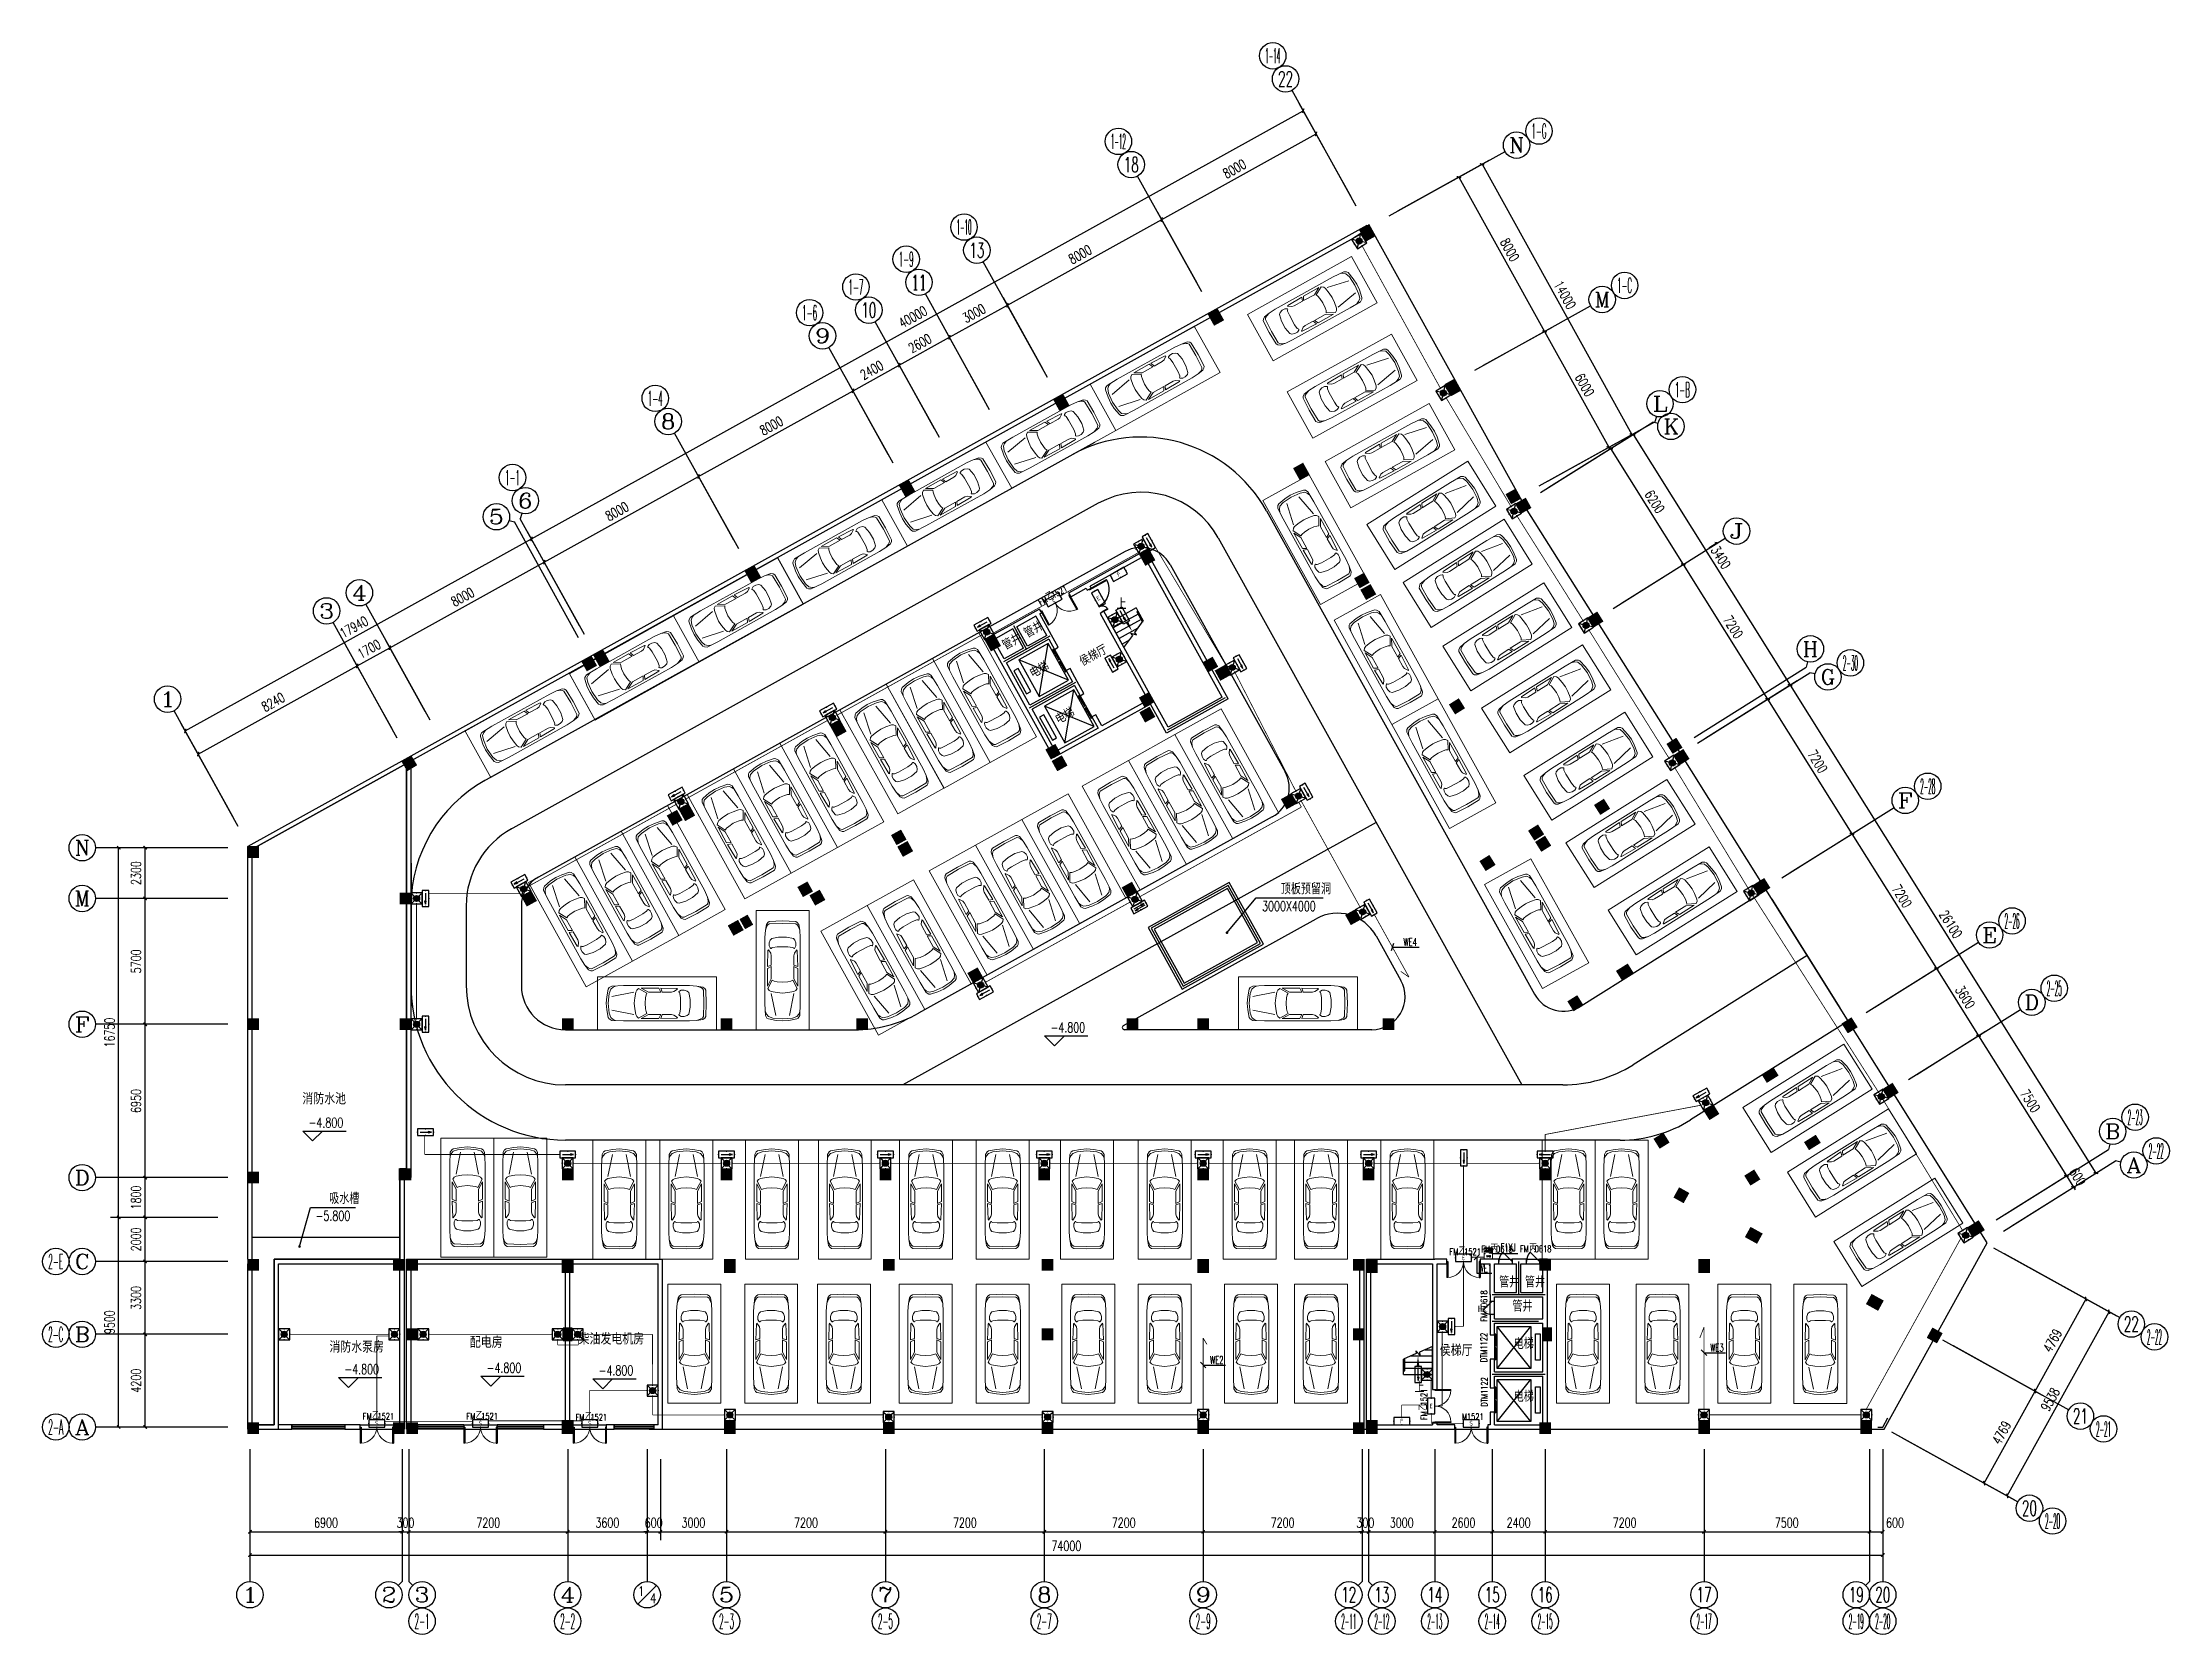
# Model space of a CAD drawing. Extents: x -6243262 to 3079315, y -2914302 to 172723.
# Drawn here: x -2066534 to -1970140, y -1017018 to -944882 of the extents above; entities that cross this region are included whole.
import ezdxf
from ezdxf.enums import TextEntityAlignment as Align

# ---------------------------------------------------------------- set-up
doc = ezdxf.new("R2010")
doc.units = 0
doc.header["$LTSCALE"] = 1000
doc.linetypes.add('DASH', pattern=[0.35, 0.25, -0.1])
for name, color, linetype in [('0-柱2', 6, 'Continuous'), ('0-柱网', 2, 'Continuous'), ('A-DOOR-IDEN', 7, 'Continuous'), ('AXIS_TEXT', 7, 'Continuous'), ('C-Z-HATCH', 253, 'Continuous'), ('DIM-应急', 3, 'Continuous'), ('DIM-消防', 3, 'Continuous'), ('DOOR_FIRE_TEXT', 7, 'Continuous'), ('EQUIP-应急', 3, 'Continuous'), ('EQUIP-消防', 3, 'Continuous'), ('WINDOW_TEXT', 7, 'Continuous'), ('WIRE-应急', 1, 'DASH')]:
    doc.layers.add(name, color=color, linetype=linetype)
doc.layers.add('车位', color=252, linetype='Continuous', lineweight=5)
doc.styles.add('-宋体', font='', dxfattribs={"width": 0.8})
doc.styles.add('_TCH_AXIS', font='COMPLEX', dxfattribs={"bigfont": 'GBCBIG'})
doc.styles.add('_TCH_DIM', font='SIMPLEX', dxfattribs={"bigfont": 'GBCBIG'})
doc.styles.add('_TCH_DIM_T3', font='SIMPLEX', dxfattribs={"width": 0.705882, "bigfont": 'GBCBIG'})
doc.styles.add('_TCH_WINDOW', font='SIMPLEX', dxfattribs={"height": 3.5, "bigfont": 'GBCBIG'})
doc.styles.add('_TEL_ATTDEF', font='gbenor', dxfattribs={"bigfont": 'gbcbig'})
doc.styles.add('_TEL_DIM', font='SIMPLEX', dxfattribs={"width": 0.8, "height": 3.5, "bigfont": 'HZTXT'})
doc.styles.add('COMPLEX', font='COMPLEX')
doc.styles.get('-宋体').set_extended_font_data('SimSun')
doc.dimstyles.new('_TCH_ARCH&&150', dxfattribs={"dimtxt": 446.25, "dimasz": 150, "dimexe": 375, "dimexo": 450, "dimgap": 189.375, "dimtad": 1, "dimdec": 0, "dimzin": 0, "dimdsep": 46, "dimtxsty": '_TCH_DIM_T3', "dimblk": 'ARCHTICK', "dimcen": 0.09, "dimclrt": 7, "dimazin": 2, "dimtfac": 1, "dimtdec": 0, "dimtix": 1, "dimtmove": 2, "dimatfit": 3, "dimfxl": 0, "dimtolj": 1, "dimtzin": 0, "dimarcsym": 0})

msp = doc.modelspace()

# ---------------------------------------------------------------- texts
at = {"layer": 'DIM-应急', "color": 7, "style": '_TEL_DIM', "width": 0.64}
for s, p in [('WE4', (-2004851.2, -985820.7)), ('WE1', (-2001446.7, -1000595.9)), ('WE2', (-2013620.1, -1004760.5)), ('WE3', (-1990949.4, -1004200.3))]:
    msp.add_text(s, height=350, dxfattribs=at).set_placement(p)
at = {"layer": 'DIM-消防', "color": 7, "style": '_TEL_DIM', "width": 0.64}
msp.add_text('F1YJ', height=350, dxfattribs=at).set_placement((-2000457.2, -999656.2))

# ---------------------------------------------------------------- blocks, each defined once
blk = doc.blocks.new('chewei')
at = {"layer": '车位', "color": 0}
for p, q in [((49023, 154737), (49090, 154915)), ((49090, 154915), (49134, 154982)), ((49134, 154982), (49201, 155026)), ((49201, 155026), (49801, 155049)), ((49201, 154160), (49245, 154293)), ((49245, 154293), (49312, 154360)), ((49312, 154360), (49623, 154426)), ((49623, 154426), (49978, 154426)), ((50401, 155026), (49801, 155049)), ((50290, 154360), (49978, 154426)), ((50356, 154293), (50290, 154360)), ((50401, 154160), (50356, 154293)), ((50467, 154982), (50401, 155026)), ((50512, 154915), (50467, 154982)), ((50578, 154737), (50512, 154915)), ((49134, 153826), (49112, 153093)), ((49156, 153849), (49134, 153826)), ((49267, 153693), (49156, 153849)), ((49201, 154026), (49201, 154160)), ((49245, 153938), (49201, 154026)), ((49267, 153915), (49245, 153938)), ((49290, 153915), (49267, 153915)), ((49290, 153582), (49267, 153693)), ((49312, 153938), (49290, 153915)), ((49290, 153160), (49290, 153582)), ((49356, 153960), (49312, 153938)), ((49556, 153982), (49356, 153960)), ((50045, 153982), (49556, 153982)), ((50045, 153982), (50245, 153960)), ((50245, 153960), (50290, 153938)), ((50290, 153938), (50312, 153915)), ((50312, 153915), (50334, 153915)), ((50312, 153582), (50334, 153693)), ((50312, 153160), (50312, 153582)), ((50334, 153915), (50356, 153938)), ((50334, 153693), (50445, 153849)), ((50356, 153938), (50401, 154026)), ((50401, 154026), (50401, 154160)), ((50445, 153849), (50467, 153826)), ((50467, 153826), (50490, 153093)), ((49112, 153093), (49290, 153160)), ((49290, 153093), (49112, 153004)), ((49112, 153004), (49112, 152204)), ((49112, 152204), (49290, 152538)), ((49134, 152093), (49334, 152471)), ((49290, 152538), (49290, 153093)), ((49334, 152471), (49423, 152427)), ((49423, 152427), (49556, 152404)), ((49556, 152404), (49801, 152382)), ((50045, 152404), (49801, 152382)), ((50178, 152427), (50045, 152404)), ((50267, 152471), (50178, 152427)), ((50467, 152093), (50267, 152471)), ((50490, 153093), (50312, 153160)), ((50312, 153093), (50490, 153004)), ((50312, 152538), (50312, 153093)), ((50490, 152204), (50312, 152538)), ((50490, 153004), (50490, 152204)), ((49201, 152004), (49134, 152093)), ((49290, 151960), (49201, 152004)), ((49556, 151916), (49290, 151960)), ((49490, 150871), (49290, 151871)), ((49801, 151893), (49556, 151916)), ((49801, 151893), (50045, 151916)), ((50045, 151916), (50312, 151960)), ((50112, 150871), (50312, 151871)), ((50312, 151960), (50401, 152004)), ((50401, 152004), (50467, 152093)), ((49067, 150938), (49023, 151049)), ((49156, 150827), (49067, 150938)), ((49356, 150760), (49156, 150827)), ((49801, 150716), (49356, 150760)), ((49801, 150716), (50245, 150760)), ((50245, 150760), (50445, 150827)), ((50445, 150827), (50534, 150938)), ((50534, 150938), (50578, 151049))]:
    blk.add_line(p, q, dxfattribs=at)
for points in [[(48601, 150227), (51001, 150227), (51001, 155627), (48601, 155627)], [(50578, 154737), (50601, 154404), (50601, 151404), (50578, 150871), (50512, 150760), (50445, 150716), (50090, 150649), (49801, 150627), (49512, 150649), (49156, 150716), (49090, 150760), (49023, 150871), (49001, 151404), (49001, 154404), (49023, 154737), (49067, 155004), (49134, 155093), (49201, 155137), (49801, 155160), (50401, 155137), (50467, 155093), (50534, 155004)]]:
    blk.add_lwpolyline(points, close=True, dxfattribs=at)
blk = doc.blocks.new('0-柱2')
at = {"layer": '0-柱2'}
h = blk.add_hatch(color=0, dxfattribs=at)
h.dxf.hatch_style = 1
h.paths.add_polyline_path([(57478, 42147), (57916, 42390), (58158, 41952), (57721, 41710)])
h = blk.add_hatch(color=0, dxfattribs=at)
h.dxf.hatch_style = 1
h.paths.add_polyline_path([(50444, 38233), (50881, 38476), (51124, 38039), (50687, 37796)])
h = blk.add_hatch(color=0, dxfattribs=at)
h.dxf.hatch_style = 1
h.paths.add_polyline_path([(60732, 36967), (60998, 36543), (61421, 36808), (61155, 37233)])
h = blk.add_hatch(color=0, dxfattribs=at)
h.dxf.hatch_style = 1
h.paths.add_polyline_path([(15131, 34999), (15568, 35241), (15811, 34804), (15373, 34562)])
h = blk.add_hatch(color=0, dxfattribs=at)
h.dxf.hatch_style = 1
h.paths.add_polyline_path([(43842, 34571), (44279, 34814), (44521, 34377), (44084, 34134)])
h = blk.add_hatch(color=0, dxfattribs=at)
h.dxf.hatch_style = 1
h.paths.add_polyline_path([(40431, 32680), (40868, 32922), (41111, 32485), (40674, 32242)])
h = blk.add_hatch(color=0, dxfattribs=at)
h.dxf.hatch_style = 1
h.paths.add_polyline_path([(54458, 33035), (54723, 32611), (55147, 32876), (54881, 33300)])
h = blk.add_hatch(color=0, dxfattribs=at)
h.dxf.hatch_style = 1
h.paths.add_polyline_path([(64316, 31248), (64582, 30824), (65005, 31089), (64740, 31513)])
h = blk.add_hatch(color=0, dxfattribs=at)
h.dxf.hatch_style = 1
h.paths.add_polyline_path([(6975, 30467), (7405, 30722), (7660, 30292), (7231, 30037)])
h = blk.add_hatch(color=0, dxfattribs=at)
h.dxf.hatch_style = 1
h.paths.add_polyline_path([(36452, 30473), (36889, 30715), (37132, 30278), (36695, 30035)])
h = blk.add_hatch(color=0, dxfattribs=at)
h.dxf.hatch_style = 1
h.paths.add_polyline_path([(46844, 28746), (47281, 28989), (47524, 28552), (47086, 28309)])
h = blk.add_hatch(color=0, dxfattribs=at)
h.dxf.hatch_style = 1
h.paths.add_polyline_path([(19011, 28003), (19448, 28245), (19691, 27808), (19254, 27566)])
h = blk.add_hatch(color=0, dxfattribs=at)
h.dxf.hatch_style = 1
h.paths.add_polyline_path([(58047, 27318), (58313, 26894), (58736, 27159), (58470, 27583)])
h = blk.add_hatch(color=0, dxfattribs=at)
h.dxf.hatch_style = 1
h.paths.add_polyline_path([(0, 26606), (500, 26606), (500, 26106), (0, 26106)])
h = blk.add_hatch(color=0, dxfattribs=at)
h.dxf.hatch_style = 1
h.paths.add_polyline_path([(29456, 26592), (29894, 26835), (30136, 26398), (29699, 26155)])
h = blk.add_hatch(color=0, dxfattribs=at)
h.dxf.hatch_style = 1
h.paths.add_polyline_path([(55843, 25937), (56109, 25512), (56532, 25778), (56266, 26202)])
h = blk.add_hatch(color=0, dxfattribs=at)
h.dxf.hatch_style = 1
h.paths.add_polyline_path([(6900, 24500), (7400, 24500), (7400, 24000), (6900, 24000)])
h = blk.add_hatch(color=0, dxfattribs=at)
h.dxf.hatch_style = 1
h.paths.add_polyline_path([(12409, 24341), (12846, 24583), (13088, 24146), (12651, 23904)])
h = blk.add_hatch(color=0, dxfattribs=at)
h.dxf.hatch_style = 1
h.paths.add_polyline_path([(25477, 24385), (25915, 24628), (26157, 24191), (25720, 23948)])
h = blk.add_hatch(color=0, dxfattribs=at)
h.dxf.hatch_style = 1
h.paths.add_polyline_path([(39629, 24745), (40067, 24987), (40309, 24550), (39872, 24307)])
h = blk.add_hatch(color=0, dxfattribs=at)
h.dxf.hatch_style = 1
h.paths.add_polyline_path([(21776, 23018), (22213, 23261), (22456, 22824), (22018, 22581)])
h = blk.add_hatch(color=0, dxfattribs=at)
h.dxf.hatch_style = 1
h.paths.add_polyline_path([(49754, 23499), (50191, 23742), (50434, 23305), (49997, 23062)])
h = blk.add_hatch(color=0, dxfattribs=at)
h.dxf.hatch_style = 1
h.paths.add_polyline_path([(32633, 20864), (33071, 21107), (33313, 20670), (32876, 20427)])
h = blk.add_hatch(color=0, dxfattribs=at)
h.dxf.hatch_style = 1
h.paths.add_polyline_path([(59826, 19582), (60092, 19158), (60515, 19423), (60249, 19847)])
h = blk.add_hatch(color=0, dxfattribs=at)
h.dxf.hatch_style = 1
h.paths.add_polyline_path([(0, 18800), (500, 18800), (500, 18300), (0, 18300)])
h = blk.add_hatch(color=0, dxfattribs=at)
h.dxf.hatch_style = 1
h.paths.add_polyline_path([(6900, 18800), (7400, 18800), (7400, 18300), (6900, 18300)])
h = blk.add_hatch(color=0, dxfattribs=at)
h.dxf.hatch_style = 1
h.paths.add_polyline_path([(14250, 18800), (14750, 18800), (14750, 18300), (14250, 18300)])
h = blk.add_hatch(color=0, dxfattribs=at)
h.dxf.hatch_style = 1
h.paths.add_polyline_path([(21450, 18800), (21950, 18800), (21950, 18300), (21450, 18300)])
h = blk.add_hatch(color=0, dxfattribs=at)
h.dxf.hatch_style = 1
h.paths.add_polyline_path([(27600, 18800), (28100, 18800), (28100, 18300), (27600, 18300)])
h = blk.add_hatch(color=0, dxfattribs=at)
h.dxf.hatch_style = 1
h.paths.add_polyline_path([(39850, 18800), (40350, 18800), (40350, 18300), (39850, 18300)])
h = blk.add_hatch(color=0, dxfattribs=at)
h.dxf.hatch_style = 1
h.paths.add_polyline_path([(43050, 18800), (43550, 18800), (43550, 18300), (43050, 18300)])
h = blk.add_hatch(color=0, dxfattribs=at)
h.dxf.hatch_style = 1
h.paths.add_polyline_path([(51450, 18800), (51950, 18800), (51950, 18300), (51450, 18300)])
h = blk.add_hatch(color=0, dxfattribs=at)
h.dxf.hatch_style = 1
h.paths.add_polyline_path([(63729, 13354), (63995, 12930), (64418, 13195), (64152, 13619)])
h = blk.add_hatch(color=0, dxfattribs=at)
h.dxf.hatch_style = 1
h.paths.add_polyline_path([(0, 11850), (500, 11850), (500, 11350), (0, 11350)])
h = blk.add_hatch(color=0, dxfattribs=at)
h.dxf.hatch_style = 1
h.paths.add_polyline_path([(6850, 12000), (7400, 12000), (7400, 11500), (6850, 11500)])
h = blk.add_hatch(color=0, dxfattribs=at)
h.dxf.hatch_style = 1
h.paths.add_polyline_path([(14250, 12000), (14750, 12000), (14750, 11500), (14250, 11500)])
h = blk.add_hatch(color=0, dxfattribs=at)
h.dxf.hatch_style = 1
h.paths.add_polyline_path([(21450, 12000), (21950, 12000), (21950, 11500), (21450, 11500)])
h = blk.add_hatch(color=0, dxfattribs=at)
h.dxf.hatch_style = 1
h.paths.add_polyline_path([(28650, 12000), (29150, 12000), (29150, 11500), (28650, 11500)])
h = blk.add_hatch(color=0, dxfattribs=at)
h.dxf.hatch_style = 1
h.paths.add_polyline_path([(35850, 12000), (36350, 12000), (36350, 11500), (35850, 11500)])
h = blk.add_hatch(color=0, dxfattribs=at)
h.dxf.hatch_style = 1
h.paths.add_polyline_path([(43050, 12000), (43550, 12000), (43550, 11500), (43050, 11500)])
h = blk.add_hatch(color=0, dxfattribs=at)
h.dxf.hatch_style = 1
h.paths.add_polyline_path([(50550, 12000), (51050, 12000), (51050, 11500), (50550, 11500)])
h = blk.add_hatch(color=0, dxfattribs=at)
h.dxf.hatch_style = 1
h.paths.add_polyline_path([(58550, 12000), (59050, 12000), (59050, 11500), (58550, 11500)])
h = blk.add_hatch(color=0, dxfattribs=at)
h.dxf.hatch_style = 1
h.paths.add_polyline_path([(64634, 10704), (65071, 10462), (65313, 10899), (64876, 11141)])
h = blk.add_hatch(color=0, dxfattribs=at)
h.dxf.hatch_style = 1
h.paths.add_polyline_path([(0, 7900), (500, 7900), (500, 7400), (0, 7400)])
h = blk.add_hatch(color=0, dxfattribs=at)
h.dxf.hatch_style = 1
h.paths.add_polyline_path([(6600, 7900), (7100, 7900), (7100, 7400), (6600, 7400)])
h = blk.add_hatch(color=0, dxfattribs=at)
h.dxf.hatch_style = 1
h.paths.add_polyline_path([(0, 500), (500, 500), (500, 0), (0, 0)])
h = blk.add_hatch(color=0, dxfattribs=at)
h.dxf.hatch_style = 1
h.paths.add_polyline_path([(6600, 500), (7100, 500), (7100, 0), (6600, 0)])
at = {"layer": '0-柱2', "color": 0, "const_width": 30}
for points in [[(57478, 42147), (57916, 42390), (58158, 41952), (57721, 41710)], [(50444, 38233), (50881, 38476), (51124, 38039), (50687, 37796)], [(60732, 36967), (60998, 36543), (61421, 36808), (61155, 37233)], [(15131, 34999), (15568, 35241), (15811, 34804), (15373, 34562)], [(43842, 34571), (44279, 34814), (44521, 34377), (44084, 34134)], [(40431, 32680), (40868, 32922), (41111, 32485), (40674, 32242)], [(54458, 33035), (54723, 32611), (55147, 32876), (54881, 33300)], [(64316, 31248), (64582, 30824), (65005, 31089), (64740, 31513)], [(6975, 30467), (7405, 30722), (7660, 30292), (7231, 30037)], [(36452, 30473), (36889, 30715), (37132, 30278), (36695, 30035)], [(46844, 28746), (47281, 28989), (47524, 28552), (47086, 28309)], [(19011, 28003), (19448, 28245), (19691, 27808), (19254, 27566)], [(58047, 27318), (58313, 26894), (58736, 27159), (58470, 27583)], [(0, 26606), (500, 26606), (500, 26106), (0, 26106)], [(29456, 26592), (29894, 26835), (30136, 26398), (29699, 26155)], [(55843, 25937), (56109, 25512), (56532, 25778), (56266, 26202)], [(6900, 24500), (7400, 24500), (7400, 24000), (6900, 24000)], [(12409, 24341), (12846, 24583), (13088, 24146), (12651, 23904)], [(25477, 24385), (25915, 24628), (26157, 24191), (25720, 23948)], [(39629, 24745), (40067, 24987), (40309, 24550), (39872, 24307)], [(21776, 23018), (22213, 23261), (22456, 22824), (22018, 22581)], [(49754, 23499), (50191, 23742), (50434, 23305), (49997, 23062)], [(32633, 20864), (33071, 21107), (33313, 20670), (32876, 20427)], [(59826, 19582), (60092, 19158), (60515, 19423), (60249, 19847)], [(0, 18800), (500, 18800), (500, 18300), (0, 18300)], [(6900, 18800), (7400, 18800), (7400, 18300), (6900, 18300)], [(14250, 18800), (14750, 18800), (14750, 18300), (14250, 18300)], [(21450, 18800), (21950, 18800), (21950, 18300), (21450, 18300)], [(27600, 18800), (28100, 18800), (28100, 18300), (27600, 18300)], [(39850, 18800), (40350, 18800), (40350, 18300), (39850, 18300)], [(43050, 18800), (43550, 18800), (43550, 18300), (43050, 18300)], [(51450, 18800), (51950, 18800), (51950, 18300), (51450, 18300)], [(63729, 13354), (63995, 12930), (64418, 13195), (64152, 13619)], [(0, 11850), (500, 11850), (500, 11350), (0, 11350)], [(6850, 12000), (7400, 12000), (7400, 11500), (6850, 11500)], [(14250, 12000), (14750, 12000), (14750, 11500), (14250, 11500)], [(21450, 12000), (21950, 12000), (21950, 11500), (21450, 11500)], [(28650, 12000), (29150, 12000), (29150, 11500), (28650, 11500)], [(35850, 12000), (36350, 12000), (36350, 11500), (35850, 11500)], [(43050, 12000), (43550, 12000), (43550, 11500), (43050, 11500)], [(50550, 12000), (51050, 12000), (51050, 11500), (50550, 11500)], [(58550, 12000), (59050, 12000), (59050, 11500), (58550, 11500)], [(64634, 10704), (65071, 10462), (65313, 10899), (64876, 11141)], [(0, 7900), (500, 7900), (500, 7400), (0, 7400)], [(6600, 7900), (7100, 7900), (7100, 7400), (6600, 7400)], [(0, 500), (500, 500), (500, 0), (0, 0)], [(6600, 500), (7100, 500), (7100, 0), (6600, 0)]]:
    blk.add_lwpolyline(points, close=True, dxfattribs=at)
blk = doc.blocks.new('1#柱网')
at = {"layer": '0-柱网'}
for points in [[(494005, 93967), (494005, 93367), (494505, 93367), (494505, 93967)], [(501855, 93967), (501855, 93367), (502355, 93367), (502355, 93967)], [(509855, 93967), (509855, 93367), (510355, 93367), (510355, 93967)], [(517855, 93967), (517855, 93367), (518355, 93367), (518355, 93967)], [(525855, 93967), (525855, 93367), (526355, 93367), (526355, 93967)], [(533705, 93967), (533705, 93367), (534205, 93367), (534205, 93967)], [(494005, 85967), (494005, 85367), (494505, 85367), (494505, 85967)], [(501855, 85967), (501855, 85367), (502355, 85367), (502355, 85967)], [(509855, 85967), (509855, 85367), (510355, 85367), (510355, 85967)], [(517855, 85967), (517855, 85367), (518355, 85367), (518355, 85967)], [(525855, 85967), (525855, 85367), (526355, 85367), (526355, 85967)], [(533705, 85967), (533705, 85367), (534205, 85367), (534205, 85967)], [(494005, 80267), (494005, 79767), (494405, 79767), (494405, 80267)], [(497005, 80267), (497005, 79767), (497505, 79767), (497505, 80267)], [(501855, 80267), (501855, 79767), (502355, 79767), (502355, 80267)], [(509855, 80267), (509855, 79767), (510355, 79767), (510355, 80267)], [(514705, 80267), (514705, 79767), (515205, 79767), (515205, 80267)], [(518005, 80267), (518005, 79767), (518505, 79767), (518505, 80267)], [(525855, 80267), (525855, 79767), (526355, 79767), (526355, 80267)], [(533705, 80267), (533705, 79767), (534205, 79767), (534205, 80267)]]:
    blk.add_hatch(color=0, dxfattribs=at).paths.add_polyline_path(points)
at = {"layer": '0-柱网', "color": 0, "const_width": 20}
for points in [[(494005, 93967), (494005, 93367), (494505, 93367), (494505, 93967), (494005, 93967)], [(501855, 93967), (501855, 93367), (502355, 93367), (502355, 93967), (501855, 93967)], [(509855, 93967), (509855, 93367), (510355, 93367), (510355, 93967), (509855, 93967)], [(517855, 93967), (517855, 93367), (518355, 93367), (518355, 93967), (517855, 93967)], [(525855, 93967), (525855, 93367), (526355, 93367), (526355, 93967), (525855, 93967)], [(533705, 93967), (533705, 93367), (534205, 93367), (534205, 93967), (533705, 93967)], [(494005, 85967), (494005, 85367), (494505, 85367), (494505, 85967), (494005, 85967)], [(501855, 85967), (501855, 85367), (502355, 85367), (502355, 85967), (501855, 85967)], [(509855, 85967), (509855, 85367), (510355, 85367), (510355, 85967), (509855, 85967)], [(517855, 85967), (517855, 85367), (518355, 85367), (518355, 85967), (517855, 85967)], [(525855, 85967), (525855, 85367), (526355, 85367), (526355, 85967), (525855, 85967)], [(533705, 85967), (533705, 85367), (534205, 85367), (534205, 85967), (533705, 85967)], [(494005, 80267), (494005, 79767), (494405, 79767), (494405, 80267), (494005, 80267)], [(497005, 80267), (497005, 79767), (497505, 79767), (497505, 80267), (497005, 80267)], [(501855, 80267), (501855, 79767), (502355, 79767), (502355, 80267), (501855, 80267)], [(509855, 80267), (509855, 79767), (510355, 79767), (510355, 80267), (509855, 80267)], [(514705, 80267), (514705, 79767), (515205, 79767), (515205, 80267), (514705, 80267)], [(518005, 80267), (518005, 79767), (518505, 79767), (518505, 80267), (518005, 80267)], [(525855, 80267), (525855, 79767), (526355, 79767), (526355, 80267), (525855, 80267)], [(533705, 80267), (533705, 79767), (534205, 79767), (534205, 80267), (533705, 80267)]]:
    blk.add_lwpolyline(points, dxfattribs=at)
blk = doc.blocks.new('宿舍楼柱网1')
at = {"layer": '0-柱网'}
h = blk.add_hatch(color=0, dxfattribs=at)
h.dxf.hatch_style = 1
h.paths.add_polyline_path([(645860, 167538), (646284, 167803), (646019, 168227), (645595, 167962)])
h = blk.add_hatch(color=0, dxfattribs=at)
h.dxf.hatch_style = 1
h.paths.add_polyline_path([(642259, 165280), (642683, 165545), (642418, 165969), (641994, 165704)])
h = blk.add_hatch(color=0, dxfattribs=at)
h.dxf.hatch_style = 1
h.paths.add_polyline_path([(639588, 163611), (640012, 163876), (639747, 164300), (639323, 164035)])
h = blk.add_hatch(color=0, dxfattribs=at)
h.dxf.hatch_style = 1
h.paths.add_polyline_path([(649438, 161642), (649946, 161960), (649682, 162384), (649173, 162066)])
h = blk.add_hatch(color=0, dxfattribs=at)
h.dxf.hatch_style = 1
h.paths.add_polyline_path([(643252, 157765), (643761, 158083), (643496, 158507), (642987, 158189)])
h = blk.add_hatch(color=0, dxfattribs=at)
h.dxf.hatch_style = 1
h.paths.add_polyline_path([(653479, 155382), (653903, 155647), (653638, 156071), (653214, 155806)])
h = blk.add_hatch(color=0, dxfattribs=at)
h.dxf.hatch_style = 1
h.paths.add_polyline_path([(649809, 153141), (650318, 153459), (650106, 153798), (649597, 153480)])
h = blk.add_hatch(color=0, dxfattribs=at)
h.dxf.hatch_style = 1
h.paths.add_polyline_path([(655338, 152417), (655762, 152682), (655497, 153106), (655073, 152841)])
h = blk.add_hatch(color=0, dxfattribs=at)
h.dxf.hatch_style = 1
h.paths.add_polyline_path([(647208, 151453), (647632, 151718), (647367, 152142), (646943, 151877)])
h = blk.add_hatch(color=0, dxfattribs=at)
h.dxf.hatch_style = 1
h.paths.add_polyline_path([(651721, 150092), (652229, 150410), (652017, 150749), (651509, 150431)])
h = blk.add_hatch(color=0, dxfattribs=at)
h.dxf.hatch_style = 1
h.paths.add_polyline_path([(649067, 148487), (649491, 148752), (649226, 149176), (648802, 148911)])
h = blk.add_hatch(color=0, dxfattribs=at)
h.dxf.hatch_style = 1
h.paths.add_polyline_path([(648829, 146138), (649071, 146576), (649596, 146285), (649354, 145848)])
h = blk.add_hatch(color=0, dxfattribs=at)
h.dxf.hatch_style = 1
h.paths.add_polyline_path([(659156, 146135), (659665, 146453), (659400, 146877), (658891, 146560)])
h = blk.add_hatch(color=0, dxfattribs=at)
h.dxf.hatch_style = 1
h.paths.add_polyline_path([(631658, 145126), (632158, 145126), (632158, 144526), (631658, 144526)])
h = blk.add_hatch(color=0, dxfattribs=at)
h.dxf.hatch_style = 1
h.paths.add_polyline_path([(639508, 145126), (640008, 145126), (640008, 144626), (639508, 144626)])
h = blk.add_hatch(color=0, dxfattribs=at)
h.dxf.hatch_style = 1
h.paths.add_polyline_path([(646708, 145126), (647208, 145126), (647208, 144526), (646708, 144526)])
h = blk.add_hatch(color=0, dxfattribs=at)
h.dxf.hatch_style = 1
h.paths.add_polyline_path([(654841, 142811), (655083, 143249), (654558, 143539), (654316, 143102)])
h = blk.add_hatch(color=0, dxfattribs=at)
h.dxf.hatch_style = 1
h.paths.add_polyline_path([(639658, 142026), (640058, 142026), (640058, 141426), (639658, 141426)])
h = blk.add_hatch(color=0, dxfattribs=at)
h.dxf.hatch_style = 1
h.paths.add_polyline_path([(657509, 141335), (657751, 141772), (657313, 142015), (657071, 141577)])
h = blk.add_hatch(color=0, dxfattribs=at)
h.dxf.hatch_style = 1
h.paths.add_polyline_path([(631658, 137826), (632158, 137826), (632158, 137226), (631658, 137226)])
h = blk.add_hatch(color=0, dxfattribs=at)
h.dxf.hatch_style = 1
h.paths.add_polyline_path([(639508, 137726), (640008, 137726), (640008, 137226), (639508, 137226)])
h = blk.add_hatch(color=0, dxfattribs=at)
h.dxf.hatch_style = 1
h.paths.add_polyline_path([(646708, 137826), (647208, 137826), (647208, 137226), (646708, 137226)])
h = blk.add_hatch(color=0, dxfattribs=at)
h.dxf.hatch_style = 1
h.paths.add_polyline_path([(654058, 137826), (654558, 137826), (654558, 137226), (654058, 137226)])
at = {"layer": 'C-Z-HATCH'}
h = blk.add_hatch(color=0, dxfattribs=at)
h.dxf.hatch_style = 1
edge = h.paths.add_edge_path()
edge.add_line((642259, 165280), (642680, 165549))
edge.add_line((642680, 165549), (642415, 165973))
edge.add_line((642415, 165973), (641991, 165708))
edge.add_line((641991, 165708), (642262, 165283))
at = {"layer": '0-柱网', "color": 0, "const_width": 30}
for points in [[(645860, 167538), (646281, 167806), (646016, 168231), (645592, 167966), (645863, 167540)], [(642259, 165280), (642680, 165549), (642415, 165973), (641991, 165708), (642262, 165283)], [(639588, 163611), (640012, 163876), (639747, 164300), (639323, 164035), (639588, 163611)], [(649440, 161638), (649946, 161960), (649682, 162384), (649173, 162066), (649438, 161642)], [(643252, 157765), (643761, 158083), (643496, 158507), (642987, 158189), (643252, 157765)], [(653483, 155385), (653903, 155647), (653638, 156071), (653214, 155806), (653479, 155382)], [(649809, 153141), (650318, 153459), (650106, 153798), (649597, 153480), (649809, 153141)], [(655338, 152417), (655762, 152682), (655497, 153106), (655073, 152841), (655338, 152417)], [(647208, 151453), (647632, 151718), (647367, 152142), (646943, 151877), (647208, 151453)], [(651721, 150092), (652229, 150410), (652017, 150749), (651509, 150431), (651721, 150092)], [(649067, 148487), (649491, 148752), (649226, 149176), (648802, 148911), (649067, 148487)], [(648829, 146138), (649071, 146576), (649596, 146285), (649354, 145848), (648829, 146138)], [(659156, 146135), (659665, 146453), (659400, 146877), (658891, 146560), (659156, 146135)], [(654841, 142811), (655083, 143249), (654558, 143539), (654316, 143102), (654841, 142811)], [(657509, 141335), (657751, 141772), (657313, 142015), (657071, 141577), (657509, 141335)]]:
    blk.add_lwpolyline(points, dxfattribs=at)
for points in [[(631658, 145126), (632158, 145126), (632158, 144526), (631658, 144526)], [(639508, 145126), (640008, 145126), (640008, 144626), (639508, 144626)], [(646708, 145126), (647208, 145126), (647208, 144526), (646708, 144526)], [(639658, 142026), (640058, 142026), (640058, 141426), (639658, 141426)], [(631658, 137826), (632158, 137826), (632158, 137226), (631658, 137226)], [(639508, 137726), (640008, 137726), (640008, 137226), (639508, 137226)], [(646708, 137826), (647208, 137826), (647208, 137226), (646708, 137226)], [(654058, 137826), (654558, 137826), (654558, 137226), (654058, 137226)]]:
    blk.add_lwpolyline(points, close=True, dxfattribs=at)
blk = doc.blocks.new('柱网22222')
at = {"layer": '0-柱网'}
h = blk.add_hatch(color=0, dxfattribs=at)
h.dxf.hatch_style = 1
h.paths.add_polyline_path([(97500, 330556), (98000, 330556), (98000, 330056), (97500, 330056)])
h = blk.add_hatch(color=0, dxfattribs=at)
h.dxf.hatch_style = 1
h.paths.add_polyline_path([(104550, 330556), (105050, 330556), (105050, 329956), (104550, 329956)])
h = blk.add_hatch(color=0, dxfattribs=at)
h.dxf.hatch_style = 1
h.paths.add_polyline_path([(111900, 330556), (112400, 330556), (112400, 329956), (111900, 329956)])
h = blk.add_hatch(color=0, dxfattribs=at)
h.dxf.hatch_style = 1
h.paths.add_polyline_path([(119100, 330556), (119600, 330556), (119600, 330056), (119100, 330056)])
h = blk.add_hatch(color=0, dxfattribs=at)
h.dxf.hatch_style = 1
h.paths.add_polyline_path([(126300, 330556), (126800, 330556), (126800, 330056), (126300, 330056)])
h = blk.add_hatch(color=0, dxfattribs=at)
h.dxf.hatch_style = 1
h.paths.add_polyline_path([(133350, 330556), (133850, 330556), (133850, 329956), (133350, 329956)])
h = blk.add_hatch(color=0, dxfattribs=at)
h.dxf.hatch_style = 1
h.paths.add_polyline_path([(140400, 330556), (140900, 330556), (140900, 330056), (140400, 330056)])
h = blk.add_hatch(color=0, dxfattribs=at)
h.dxf.hatch_style = 1
h.paths.add_polyline_path([(97500, 327406), (98000, 327406), (98000, 326906), (97500, 326906)])
h = blk.add_hatch(color=0, dxfattribs=at)
h.dxf.hatch_style = 1
h.paths.add_polyline_path([(104600, 327456), (105000, 327456), (105000, 326856), (104600, 326856)])
h = blk.add_hatch(color=0, dxfattribs=at)
h.dxf.hatch_style = 1
h.paths.add_polyline_path([(126300, 327406), (126800, 327406), (126800, 326906), (126300, 326906)])
h = blk.add_hatch(color=0, dxfattribs=at)
h.dxf.hatch_style = 1
h.paths.add_polyline_path([(140400, 327406), (140900, 327406), (140900, 326906), (140400, 326906)])
h = blk.add_hatch(color=0, dxfattribs=at)
h.dxf.hatch_style = 1
h.paths.add_polyline_path([(97500, 323156), (98000, 323156), (98000, 322656), (97500, 322656)])
h = blk.add_hatch(color=0, dxfattribs=at)
h.dxf.hatch_style = 1
h.paths.add_polyline_path([(104550, 323256), (105050, 323256), (105050, 322656), (104550, 322656)])
h = blk.add_hatch(color=0, dxfattribs=at)
h.dxf.hatch_style = 1
h.paths.add_polyline_path([(111900, 323256), (112400, 323256), (112400, 322656), (111900, 322656)])
h = blk.add_hatch(color=0, dxfattribs=at)
h.dxf.hatch_style = 1
h.paths.add_polyline_path([(119100, 323156), (119600, 323156), (119600, 322656), (119100, 322656)])
h = blk.add_hatch(color=0, dxfattribs=at)
h.dxf.hatch_style = 1
h.paths.add_polyline_path([(126300, 323156), (126800, 323156), (126800, 322656), (126300, 322656)])
h = blk.add_hatch(color=0, dxfattribs=at)
h.dxf.hatch_style = 1
h.paths.add_polyline_path([(133350, 323256), (133850, 323256), (133850, 322656), (133350, 322656)])
h = blk.add_hatch(color=0, dxfattribs=at)
h.dxf.hatch_style = 1
h.paths.add_polyline_path([(140400, 323156), (140900, 323156), (140900, 322656), (140400, 322656)])
at = {"layer": '0-柱网', "color": 0, "const_width": 30}
for points in [[(97500, 330556), (98000, 330556), (98000, 330056), (97500, 330056)], [(104550, 330556), (105050, 330556), (105050, 329956), (104550, 329956)], [(111900, 330556), (112400, 330556), (112400, 329956), (111900, 329956)], [(119100, 330556), (119600, 330556), (119600, 330056), (119100, 330056)], [(126300, 330556), (126800, 330556), (126800, 330056), (126300, 330056)], [(133350, 330556), (133850, 330556), (133850, 329956), (133350, 329956)], [(140400, 330556), (140900, 330556), (140900, 330056), (140400, 330056)], [(97500, 327406), (98000, 327406), (98000, 326906), (97500, 326906)], [(104600, 327456), (105000, 327456), (105000, 326856), (104600, 326856)], [(126300, 327406), (126800, 327406), (126800, 326906), (126300, 326906)], [(140400, 327406), (140900, 327406), (140900, 326906), (140400, 326906)], [(97500, 323156), (98000, 323156), (98000, 322656), (97500, 322656)], [(104550, 323256), (105050, 323256), (105050, 322656), (104550, 322656)], [(111900, 323256), (112400, 323256), (112400, 322656), (111900, 322656)], [(119100, 323156), (119600, 323156), (119600, 322656), (119100, 322656)], [(126300, 323156), (126800, 323156), (126800, 322656), (126300, 322656)], [(133350, 323256), (133850, 323256), (133850, 322656), (133350, 322656)], [(140400, 323156), (140900, 323156), (140900, 322656), (140400, 322656)]]:
    blk.add_lwpolyline(points, close=True, dxfattribs=at)
blk = doc.blocks.new('$DorLib2D$00000002')
at = {"color": 0}
for p, q in [((-0.5, 0), (-0.5, 0.4875)), ((-0.475, 0.4875), (-0.5, 0.4875)), ((-0.475, 0), (-0.475, 0.4875)), ((0.475, 0), (0.475, 0.4875)), ((0.475, 0.4875), (0.5, 0.4875)), ((0.5, 0), (0.5, 0.4875)), ((-0.5, 0), (-0.475, 0)), ((0.5, 0), (0.475, 0))]:
    blk.add_line(p, q, dxfattribs=at)
at = {"color": 0, "lineweight": 13}
for centre, start, end in [((-0.4875, 0), 0, 88.530716), ((0.4875, 0), 91.469284, 180)]:
    blk.add_arc(centre, 0.4875, start, end, dxfattribs=at)
blk = doc.blocks.new('$TCHSYS$WIN2D')
at = {"color": 0}
for p, q in [((-0.5, 0.5), (0.5, 0.5)), ((-0.5, 0.5), (-0.5, -0.5)), ((0.5, 0.5), (0.5, -0.5)), ((0.5, 0.167), (-0.5, 0.167)), ((0.5, -0.167), (-0.5, -0.167)), ((-0.5, -0.5), (0.5, -0.5))]:
    blk.add_line(p, q, dxfattribs=at)
blk = doc.blocks.new('$DORLIB2D$00000127')
at = {"color": 0}
for points in [[(-0.533, 0.795), (-0.533, 0.69)], [(-0.033, 0.795), (-0.533, 0.795)], [(-0.033, 0.69), (-0.533, 0.69)], [(0.5, 0.5), (-0.5, 0.5)], [(-0.033, 0.795), (-0.033, 0.69)], [(0.533, 0.795), (0.033, 0.795)], [(0.033, 0.795), (0.033, 0.69)], [(0.533, 0.69), (0.033, 0.69)], [(0.533, 0.795), (0.533, 0.69)]]:
    blk.add_lwpolyline(points, dxfattribs=at)
blk = doc.blocks.new('$DorLib2D$00000225')
at = {"color": 0}
for p, q in [((-0.5, 0), (-0.5, 0.252)), ((-0.475, 0.252), (-0.5, 0.252)), ((-0.475, 0), (-0.475, 0.252)), ((0.475, -0.001), (0.475, 0.752)), ((0.475, 0.752), (0.5, 0.752)), ((0.5, -0.001), (0.5, 0.752)), ((-0.475, 0), (-0.5, 0)), ((0.475, -0.001), (0.5, -0.001))]:
    blk.add_line(p, q, dxfattribs=at)
for centre, radius, start, end in [((-0.501, 0.003), 0.251, 359.78987, 84.09744), ((0.505, -0.002), 0.755, 92.24927, 179.72377)]:
    blk.add_arc(centre, radius, start, end, dxfattribs=at)
blk = doc.blocks.new('_ArchTick')
at = {"color": 0, "linetype": 'ByBlock', "const_width": 0.4}
blk.add_lwpolyline([(-0.5, -0.5), (0.5, 0.5)], dxfattribs=at)
blk = doc.blocks.new('*D566')
at = {"layer": '0-柱网', "color": 0, "lineweight": -2, "transparency": 16777216}
for p, q in [((1320574, -1195682), (1320574, -1200107)), ((1394574, -1195682), (1394574, -1200107)), ((1320574, -1199732), (1394574, -1199732))]:
    blk.add_line(p, q, dxfattribs=at)
at = {"layer": 'Defpoints', "color": 0, "transparency": 16777216}
for p in [(1320574, -1195232), (1394574, -1195232), (1394574, -1199732)]:
    blk.add_point(p, dxfattribs=at)
at = {"layer": '0-柱网', "color": 0, "lineweight": -2, "transparency": 16777216, "xscale": 150, "yscale": 150, "zscale": 150, "rotation": 180}
blk.add_blockref('_ArchTick', (1320574, -1199732), dxfattribs=at)
at = {"layer": '0-柱网', "color": 0, "lineweight": -2, "transparency": 16777216, "xscale": 150, "yscale": 150, "zscale": 150}
blk.add_blockref('_ArchTick', (1394574, -1199732), dxfattribs=at)
at = {"layer": '0-柱网', "color": 7, "transparency": 16777216, "insert": (1357574, -1199319), "char_height": 446.2, "attachment_point": 5, "style": '_TCH_DIM_T3'}
blk.add_mtext('\\A1;74000', dxfattribs=at)
blk = doc.blocks.new('*D567')
at = {"layer": '0-柱网', "color": 0, "lineweight": -2, "transparency": 16777216}
for p, q in [((1320574, -1195382), (1320574, -1199057)), ((1327474, -1195382), (1327474, -1199057)), ((1320574, -1198682), (1327474, -1198682))]:
    blk.add_line(p, q, dxfattribs=at)
at = {"layer": 'Defpoints', "color": 0, "transparency": 16777216}
for p in [(1320574, -1194932), (1327474, -1194932), (1327474, -1198682)]:
    blk.add_point(p, dxfattribs=at)
at = {"layer": '0-柱网', "color": 0, "lineweight": -2, "transparency": 16777216, "xscale": 150, "yscale": 150, "zscale": 150, "rotation": 180}
blk.add_blockref('_ArchTick', (1320574, -1198682), dxfattribs=at)
at = {"layer": '0-柱网', "color": 0, "lineweight": -2, "transparency": 16777216, "xscale": 150, "yscale": 150, "zscale": 150}
blk.add_blockref('_ArchTick', (1327474, -1198682), dxfattribs=at)
at = {"layer": '0-柱网', "color": 7, "transparency": 16777216, "insert": (1324024, -1198269), "char_height": 446.2, "attachment_point": 5, "style": '_TCH_DIM_T3'}
blk.add_mtext('\\A1;6900', dxfattribs=at)
blk = doc.blocks.new('*D568')
at = {"layer": '0-柱网', "color": 0, "lineweight": -2, "transparency": 16777216}
for p, q in [((1327474, -1195382), (1327474, -1199057)), ((1327774, -1195382), (1327774, -1199057)), ((1327474, -1198682), (1327324, -1198682)), ((1327474, -1198682), (1327774, -1198682)), ((1327774, -1198682), (1327924, -1198682))]:
    blk.add_line(p, q, dxfattribs=at)
at = {"layer": 'Defpoints', "color": 0, "transparency": 16777216}
for p in [(1327474, -1194932), (1327774, -1194932), (1327774, -1198682)]:
    blk.add_point(p, dxfattribs=at)
at = {"layer": '0-柱网', "color": 0, "lineweight": -2, "transparency": 16777216, "xscale": 150, "yscale": 150, "zscale": 150}
blk.add_blockref('_ArchTick', (1327474, -1198682), dxfattribs=at)
at = {"layer": '0-柱网', "color": 0, "lineweight": -2, "transparency": 16777216, "xscale": 150, "yscale": 150, "zscale": 150, "rotation": 180}
blk.add_blockref('_ArchTick', (1327774, -1198682), dxfattribs=at)
at = {"layer": '0-柱网', "color": 7, "transparency": 16777216, "insert": (1327624, -1198269), "char_height": 446.2, "attachment_point": 5, "style": '_TCH_DIM_T3'}
blk.add_mtext('\\A1;300', dxfattribs=at)
blk = doc.blocks.new('*D569')
at = {"layer": '0-柱网', "color": 0, "lineweight": -2, "transparency": 16777216}
for p, q in [((1327774, -1195382), (1327774, -1199057)), ((1334974, -1195382), (1334974, -1199057)), ((1327774, -1198682), (1334974, -1198682))]:
    blk.add_line(p, q, dxfattribs=at)
at = {"layer": 'Defpoints', "color": 0, "transparency": 16777216}
for p in [(1327774, -1194932), (1334974, -1194932), (1334974, -1198682)]:
    blk.add_point(p, dxfattribs=at)
at = {"layer": '0-柱网', "color": 0, "lineweight": -2, "transparency": 16777216, "xscale": 150, "yscale": 150, "zscale": 150, "rotation": 180}
blk.add_blockref('_ArchTick', (1327774, -1198682), dxfattribs=at)
at = {"layer": '0-柱网', "color": 0, "lineweight": -2, "transparency": 16777216, "xscale": 150, "yscale": 150, "zscale": 150}
blk.add_blockref('_ArchTick', (1334974, -1198682), dxfattribs=at)
at = {"layer": '0-柱网', "color": 7, "transparency": 16777216, "insert": (1331374, -1198269), "char_height": 446.2, "attachment_point": 5, "style": '_TCH_DIM_T3'}
blk.add_mtext('\\A1;7200', dxfattribs=at)
blk = doc.blocks.new('*D570')
at = {"layer": '0-柱网', "color": 0, "lineweight": -2, "transparency": 16777216}
for p, q in [((1334974, -1195382), (1334974, -1199057)), ((1338574, -1195382), (1338574, -1199057)), ((1334974, -1198682), (1338574, -1198682))]:
    blk.add_line(p, q, dxfattribs=at)
at = {"layer": 'Defpoints', "color": 0, "transparency": 16777216}
for p in [(1334974, -1194932), (1338574, -1194932), (1338574, -1198682)]:
    blk.add_point(p, dxfattribs=at)
at = {"layer": '0-柱网', "color": 0, "lineweight": -2, "transparency": 16777216, "xscale": 150, "yscale": 150, "zscale": 150, "rotation": 180}
blk.add_blockref('_ArchTick', (1334974, -1198682), dxfattribs=at)
at = {"layer": '0-柱网', "color": 0, "lineweight": -2, "transparency": 16777216, "xscale": 150, "yscale": 150, "zscale": 150}
blk.add_blockref('_ArchTick', (1338574, -1198682), dxfattribs=at)
at = {"layer": '0-柱网', "color": 7, "transparency": 16777216, "insert": (1336774, -1198269), "char_height": 446.2, "attachment_point": 5, "style": '_TCH_DIM_T3'}
blk.add_mtext('\\A1;3600', dxfattribs=at)
blk = doc.blocks.new('*D571')
at = {"layer": '0-柱网', "color": 0, "lineweight": -2, "transparency": 16777216}
for p, q in [((1338574, -1195382), (1338574, -1199057)), ((1339174, -1195382), (1339174, -1199057)), ((1338574, -1198682), (1338424, -1198682)), ((1338574, -1198682), (1339174, -1198682)), ((1339174, -1198682), (1339324, -1198682))]:
    blk.add_line(p, q, dxfattribs=at)
at = {"layer": 'Defpoints', "color": 0, "transparency": 16777216}
for p in [(1338574, -1194932), (1339174, -1194932), (1339174, -1198682)]:
    blk.add_point(p, dxfattribs=at)
at = {"layer": '0-柱网', "color": 0, "lineweight": -2, "transparency": 16777216, "xscale": 150, "yscale": 150, "zscale": 150}
blk.add_blockref('_ArchTick', (1338574, -1198682), dxfattribs=at)
at = {"layer": '0-柱网', "color": 0, "lineweight": -2, "transparency": 16777216, "xscale": 150, "yscale": 150, "zscale": 150, "rotation": 180}
blk.add_blockref('_ArchTick', (1339174, -1198682), dxfattribs=at)
at = {"layer": '0-柱网', "color": 7, "transparency": 16777216, "insert": (1338874, -1198269), "char_height": 446.2, "attachment_point": 5, "style": '_TCH_DIM_T3'}
blk.add_mtext('\\A1;600', dxfattribs=at)
blk = doc.blocks.new('*D572')
at = {"layer": '0-柱网', "color": 0, "lineweight": -2, "transparency": 16777216}
for p, q in [((1339174, -1195382), (1339174, -1199057)), ((1342174, -1195382), (1342174, -1199057)), ((1339174, -1198682), (1342174, -1198682))]:
    blk.add_line(p, q, dxfattribs=at)
at = {"layer": 'Defpoints', "color": 0, "transparency": 16777216}
for p in [(1339174, -1194932), (1342174, -1194932), (1342174, -1198682)]:
    blk.add_point(p, dxfattribs=at)
at = {"layer": '0-柱网', "color": 0, "lineweight": -2, "transparency": 16777216, "xscale": 150, "yscale": 150, "zscale": 150, "rotation": 180}
blk.add_blockref('_ArchTick', (1339174, -1198682), dxfattribs=at)
at = {"layer": '0-柱网', "color": 0, "lineweight": -2, "transparency": 16777216, "xscale": 150, "yscale": 150, "zscale": 150}
blk.add_blockref('_ArchTick', (1342174, -1198682), dxfattribs=at)
at = {"layer": '0-柱网', "color": 7, "transparency": 16777216, "insert": (1340674, -1198269), "char_height": 446.2, "attachment_point": 5, "style": '_TCH_DIM_T3'}
blk.add_mtext('\\A1;3000', dxfattribs=at)
blk = doc.blocks.new('*D573')
at = {"layer": '0-柱网', "color": 0, "lineweight": -2, "transparency": 16777216}
for p, q in [((1342174, -1195382), (1342174, -1199057)), ((1349374, -1195382), (1349374, -1199057)), ((1342174, -1198682), (1349374, -1198682))]:
    blk.add_line(p, q, dxfattribs=at)
at = {"layer": 'Defpoints', "color": 0, "transparency": 16777216}
for p in [(1342174, -1194932), (1349374, -1194932), (1349374, -1198682)]:
    blk.add_point(p, dxfattribs=at)
at = {"layer": '0-柱网', "color": 0, "lineweight": -2, "transparency": 16777216, "xscale": 150, "yscale": 150, "zscale": 150, "rotation": 180}
blk.add_blockref('_ArchTick', (1342174, -1198682), dxfattribs=at)
at = {"layer": '0-柱网', "color": 0, "lineweight": -2, "transparency": 16777216, "xscale": 150, "yscale": 150, "zscale": 150}
blk.add_blockref('_ArchTick', (1349374, -1198682), dxfattribs=at)
at = {"layer": '0-柱网', "color": 7, "transparency": 16777216, "insert": (1345774, -1198269), "char_height": 446.2, "attachment_point": 5, "style": '_TCH_DIM_T3'}
blk.add_mtext('\\A1;7200', dxfattribs=at)
blk = doc.blocks.new('*D574')
at = {"layer": '0-柱网', "color": 0, "lineweight": -2, "transparency": 16777216}
for p, q in [((1349374, -1195382), (1349374, -1199057)), ((1356574, -1195382), (1356574, -1199057)), ((1349374, -1198682), (1356574, -1198682))]:
    blk.add_line(p, q, dxfattribs=at)
at = {"layer": 'Defpoints', "color": 0, "transparency": 16777216}
for p in [(1349374, -1194932), (1356574, -1194932), (1356574, -1198682)]:
    blk.add_point(p, dxfattribs=at)
at = {"layer": '0-柱网', "color": 0, "lineweight": -2, "transparency": 16777216, "xscale": 150, "yscale": 150, "zscale": 150, "rotation": 180}
blk.add_blockref('_ArchTick', (1349374, -1198682), dxfattribs=at)
at = {"layer": '0-柱网', "color": 0, "lineweight": -2, "transparency": 16777216, "xscale": 150, "yscale": 150, "zscale": 150}
blk.add_blockref('_ArchTick', (1356574, -1198682), dxfattribs=at)
at = {"layer": '0-柱网', "color": 7, "transparency": 16777216, "insert": (1352974, -1198269), "char_height": 446.2, "attachment_point": 5, "style": '_TCH_DIM_T3'}
blk.add_mtext('\\A1;7200', dxfattribs=at)
blk = doc.blocks.new('*D575')
at = {"layer": '0-柱网', "color": 0, "lineweight": -2, "transparency": 16777216}
for p, q in [((1356574, -1195382), (1356574, -1199057)), ((1363774, -1195382), (1363774, -1199057)), ((1356574, -1198682), (1363774, -1198682))]:
    blk.add_line(p, q, dxfattribs=at)
at = {"layer": 'Defpoints', "color": 0, "transparency": 16777216}
for p in [(1356574, -1194932), (1363774, -1194932), (1363774, -1198682)]:
    blk.add_point(p, dxfattribs=at)
at = {"layer": '0-柱网', "color": 0, "lineweight": -2, "transparency": 16777216, "xscale": 150, "yscale": 150, "zscale": 150, "rotation": 180}
blk.add_blockref('_ArchTick', (1356574, -1198682), dxfattribs=at)
at = {"layer": '0-柱网', "color": 0, "lineweight": -2, "transparency": 16777216, "xscale": 150, "yscale": 150, "zscale": 150}
blk.add_blockref('_ArchTick', (1363774, -1198682), dxfattribs=at)
at = {"layer": '0-柱网', "color": 7, "transparency": 16777216, "insert": (1360174, -1198269), "char_height": 446.2, "attachment_point": 5, "style": '_TCH_DIM_T3'}
blk.add_mtext('\\A1;7200', dxfattribs=at)
blk = doc.blocks.new('*D576')
at = {"layer": '0-柱网', "color": 0, "lineweight": -2, "transparency": 16777216}
for p, q in [((1363774, -1195382), (1363774, -1199057)), ((1370974, -1195382), (1370974, -1199057)), ((1363774, -1198682), (1370974, -1198682))]:
    blk.add_line(p, q, dxfattribs=at)
at = {"layer": 'Defpoints', "color": 0, "transparency": 16777216}
for p in [(1363774, -1194932), (1370974, -1194932), (1370974, -1198682)]:
    blk.add_point(p, dxfattribs=at)
at = {"layer": '0-柱网', "color": 0, "lineweight": -2, "transparency": 16777216, "xscale": 150, "yscale": 150, "zscale": 150, "rotation": 180}
blk.add_blockref('_ArchTick', (1363774, -1198682), dxfattribs=at)
at = {"layer": '0-柱网', "color": 0, "lineweight": -2, "transparency": 16777216, "xscale": 150, "yscale": 150, "zscale": 150}
blk.add_blockref('_ArchTick', (1370974, -1198682), dxfattribs=at)
at = {"layer": '0-柱网', "color": 7, "transparency": 16777216, "insert": (1367374, -1198269), "char_height": 446.2, "attachment_point": 5, "style": '_TCH_DIM_T3'}
blk.add_mtext('\\A1;7200', dxfattribs=at)
blk = doc.blocks.new('*D577')
at = {"layer": '0-柱网', "color": 0, "lineweight": -2, "transparency": 16777216}
for p, q in [((1370974, -1195382), (1370974, -1199057)), ((1371274, -1195382), (1371274, -1199057)), ((1370974, -1198682), (1370824, -1198682)), ((1370974, -1198682), (1371274, -1198682)), ((1371274, -1198682), (1371424, -1198682))]:
    blk.add_line(p, q, dxfattribs=at)
at = {"layer": 'Defpoints', "color": 0, "transparency": 16777216}
for p in [(1370974, -1194932), (1371274, -1194932), (1371274, -1198682)]:
    blk.add_point(p, dxfattribs=at)
at = {"layer": '0-柱网', "color": 0, "lineweight": -2, "transparency": 16777216, "xscale": 150, "yscale": 150, "zscale": 150}
blk.add_blockref('_ArchTick', (1370974, -1198682), dxfattribs=at)
at = {"layer": '0-柱网', "color": 0, "lineweight": -2, "transparency": 16777216, "xscale": 150, "yscale": 150, "zscale": 150, "rotation": 180}
blk.add_blockref('_ArchTick', (1371274, -1198682), dxfattribs=at)
at = {"layer": '0-柱网', "color": 7, "transparency": 16777216, "insert": (1371124, -1198269), "char_height": 446.2, "attachment_point": 5, "style": '_TCH_DIM_T3'}
blk.add_mtext('\\A1;300', dxfattribs=at)
blk = doc.blocks.new('*D578')
at = {"layer": '0-柱网', "color": 0, "lineweight": -2, "transparency": 16777216}
for p, q in [((1371274, -1195382), (1371274, -1199057)), ((1374274, -1195382), (1374274, -1199057)), ((1371274, -1198682), (1374274, -1198682))]:
    blk.add_line(p, q, dxfattribs=at)
at = {"layer": 'Defpoints', "color": 0, "transparency": 16777216}
for p in [(1371274, -1194932), (1374274, -1194932), (1374274, -1198682)]:
    blk.add_point(p, dxfattribs=at)
at = {"layer": '0-柱网', "color": 0, "lineweight": -2, "transparency": 16777216, "xscale": 150, "yscale": 150, "zscale": 150, "rotation": 180}
blk.add_blockref('_ArchTick', (1371274, -1198682), dxfattribs=at)
at = {"layer": '0-柱网', "color": 0, "lineweight": -2, "transparency": 16777216, "xscale": 150, "yscale": 150, "zscale": 150}
blk.add_blockref('_ArchTick', (1374274, -1198682), dxfattribs=at)
at = {"layer": '0-柱网', "color": 7, "transparency": 16777216, "insert": (1372774, -1198269), "char_height": 446.2, "attachment_point": 5, "style": '_TCH_DIM_T3'}
blk.add_mtext('\\A1;3000', dxfattribs=at)
blk = doc.blocks.new('*D579')
at = {"layer": '0-柱网', "color": 0, "lineweight": -2, "transparency": 16777216}
for p, q in [((1374274, -1195382), (1374274, -1199057)), ((1376874, -1195382), (1376874, -1199057)), ((1374274, -1198682), (1376874, -1198682))]:
    blk.add_line(p, q, dxfattribs=at)
at = {"layer": 'Defpoints', "color": 0, "transparency": 16777216}
for p in [(1374274, -1194932), (1376874, -1194932), (1376874, -1198682)]:
    blk.add_point(p, dxfattribs=at)
at = {"layer": '0-柱网', "color": 0, "lineweight": -2, "transparency": 16777216, "xscale": 150, "yscale": 150, "zscale": 150, "rotation": 180}
blk.add_blockref('_ArchTick', (1374274, -1198682), dxfattribs=at)
at = {"layer": '0-柱网', "color": 0, "lineweight": -2, "transparency": 16777216, "xscale": 150, "yscale": 150, "zscale": 150}
blk.add_blockref('_ArchTick', (1376874, -1198682), dxfattribs=at)
at = {"layer": '0-柱网', "color": 7, "transparency": 16777216, "insert": (1375574, -1198269), "char_height": 446.2, "attachment_point": 5, "style": '_TCH_DIM_T3'}
blk.add_mtext('\\A1;2600', dxfattribs=at)
blk = doc.blocks.new('*D580')
at = {"layer": '0-柱网', "color": 0, "lineweight": -2, "transparency": 16777216}
for p, q in [((1376874, -1195382), (1376874, -1199057)), ((1379274, -1195382), (1379274, -1199057)), ((1376874, -1198682), (1379274, -1198682))]:
    blk.add_line(p, q, dxfattribs=at)
at = {"layer": 'Defpoints', "color": 0, "transparency": 16777216}
for p in [(1376874, -1194932), (1379274, -1194932), (1379274, -1198682)]:
    blk.add_point(p, dxfattribs=at)
at = {"layer": '0-柱网', "color": 0, "lineweight": -2, "transparency": 16777216, "xscale": 150, "yscale": 150, "zscale": 150, "rotation": 180}
blk.add_blockref('_ArchTick', (1376874, -1198682), dxfattribs=at)
at = {"layer": '0-柱网', "color": 0, "lineweight": -2, "transparency": 16777216, "xscale": 150, "yscale": 150, "zscale": 150}
blk.add_blockref('_ArchTick', (1379274, -1198682), dxfattribs=at)
at = {"layer": '0-柱网', "color": 7, "transparency": 16777216, "insert": (1378074, -1198269), "char_height": 446.2, "attachment_point": 5, "style": '_TCH_DIM_T3'}
blk.add_mtext('\\A1;2400', dxfattribs=at)
blk = doc.blocks.new('*D581')
at = {"layer": '0-柱网', "color": 0, "lineweight": -2, "transparency": 16777216}
for p, q in [((1379274, -1195382), (1379274, -1199057)), ((1386474, -1195382), (1386474, -1199057)), ((1379274, -1198682), (1386474, -1198682))]:
    blk.add_line(p, q, dxfattribs=at)
at = {"layer": 'Defpoints', "color": 0, "transparency": 16777216}
for p in [(1379274, -1194932), (1386474, -1194932), (1386474, -1198682)]:
    blk.add_point(p, dxfattribs=at)
at = {"layer": '0-柱网', "color": 0, "lineweight": -2, "transparency": 16777216, "xscale": 150, "yscale": 150, "zscale": 150, "rotation": 180}
blk.add_blockref('_ArchTick', (1379274, -1198682), dxfattribs=at)
at = {"layer": '0-柱网', "color": 0, "lineweight": -2, "transparency": 16777216, "xscale": 150, "yscale": 150, "zscale": 150}
blk.add_blockref('_ArchTick', (1386474, -1198682), dxfattribs=at)
at = {"layer": '0-柱网', "color": 7, "transparency": 16777216, "insert": (1382874, -1198269), "char_height": 446.2, "attachment_point": 5, "style": '_TCH_DIM_T3'}
blk.add_mtext('\\A1;7200', dxfattribs=at)
blk = doc.blocks.new('*D582')
at = {"layer": '0-柱网', "color": 0, "lineweight": -2, "transparency": 16777216}
for p, q in [((1386474, -1195382), (1386474, -1199057)), ((1393974, -1195382), (1393974, -1199057)), ((1386474, -1198682), (1393974, -1198682))]:
    blk.add_line(p, q, dxfattribs=at)
at = {"layer": 'Defpoints', "color": 0, "transparency": 16777216}
for p in [(1386474, -1194932), (1393974, -1194932), (1393974, -1198682)]:
    blk.add_point(p, dxfattribs=at)
at = {"layer": '0-柱网', "color": 0, "lineweight": -2, "transparency": 16777216, "xscale": 150, "yscale": 150, "zscale": 150, "rotation": 180}
blk.add_blockref('_ArchTick', (1386474, -1198682), dxfattribs=at)
at = {"layer": '0-柱网', "color": 0, "lineweight": -2, "transparency": 16777216, "xscale": 150, "yscale": 150, "zscale": 150}
blk.add_blockref('_ArchTick', (1393974, -1198682), dxfattribs=at)
at = {"layer": '0-柱网', "color": 7, "transparency": 16777216, "insert": (1390224, -1198269), "char_height": 446.2, "attachment_point": 5, "style": '_TCH_DIM_T3'}
blk.add_mtext('\\A1;7500', dxfattribs=at)
blk = doc.blocks.new('*D583')
at = {"layer": '0-柱网', "color": 0, "lineweight": -2, "transparency": 16777216}
for p, q in [((1393974, -1195382), (1393974, -1199057)), ((1394574, -1195382), (1394574, -1199057)), ((1393974, -1198682), (1394574, -1198682))]:
    blk.add_line(p, q, dxfattribs=at)
at = {"layer": 'Defpoints', "color": 0, "transparency": 16777216}
for p in [(1393974, -1194932), (1394574, -1194932), (1394574, -1198682)]:
    blk.add_point(p, dxfattribs=at)
at = {"layer": '0-柱网', "color": 0, "lineweight": -2, "transparency": 16777216, "xscale": 150, "yscale": 150, "zscale": 150, "rotation": 180}
blk.add_blockref('_ArchTick', (1393974, -1198682), dxfattribs=at)
at = {"layer": '0-柱网', "color": 0, "lineweight": -2, "transparency": 16777216, "xscale": 150, "yscale": 150, "zscale": 150}
blk.add_blockref('_ArchTick', (1394574, -1198682), dxfattribs=at)
at = {"layer": '0-柱网', "color": 7, "transparency": 16777216, "insert": (1395129, -1198269), "char_height": 446.2, "attachment_point": 5, "style": '_TCH_DIM_T3'}
blk.add_mtext('\\A1;600', dxfattribs=at)
blk = doc.blocks.new('*D584')
at = {"layer": '0-柱网', "color": 0, "lineweight": -2, "transparency": 16777216}
for p, q in [((1397277, -1189977), (1401805, -1192483)), ((1399168, -1196474), (1401477, -1192301)), ((1394968, -1194150), (1399496, -1196656))]:
    blk.add_line(p, q, dxfattribs=at)
at = {"layer": 'Defpoints', "color": 0, "transparency": 16777216}
for p in [(1396883, -1189759), (1401477, -1192301), (1394574, -1193932)]:
    blk.add_point(p, dxfattribs=at)
at = {"layer": '0-柱网', "color": 0, "lineweight": -2, "transparency": 16777216, "xscale": 150, "yscale": 150, "zscale": 150}
for p, rotation in [((1401477, -1192301), 61.03914883823134), ((1399168, -1196474), 241.0391488382313)]:
    blk.add_blockref('_ArchTick', p, dxfattribs=dict(at, rotation=rotation))
at = {"layer": '0-柱网', "color": 7, "transparency": 16777216, "insert": (1399961, -1194188), "char_height": 446.2, "attachment_point": 5, "rotation": 61.03915, "style": '_TCH_DIM_T3'}
blk.add_mtext('\\A1;4769', dxfattribs=at)
blk = doc.blocks.new('*D585')
at = {"layer": '0-柱网', "color": 0, "lineweight": -2, "transparency": 16777216}
for p, q in [((1399586, -1185805), (1404114, -1188310)), ((1401477, -1192301), (1403786, -1188129)), ((1397277, -1189977), (1401805, -1192483))]:
    blk.add_line(p, q, dxfattribs=at)
at = {"layer": 'Defpoints', "color": 0, "transparency": 16777216}
for p in [(1399193, -1185587), (1403786, -1188129), (1396883, -1189759)]:
    blk.add_point(p, dxfattribs=at)
at = {"layer": '0-柱网', "color": 0, "lineweight": -2, "transparency": 16777216, "xscale": 150, "yscale": 150, "zscale": 150}
for p, rotation in [((1403786, -1188129), 61.03914883823192), ((1401477, -1192301), 241.0391488382319)]:
    blk.add_blockref('_ArchTick', p, dxfattribs=dict(at, rotation=rotation))
at = {"layer": '0-柱网', "color": 7, "transparency": 16777216, "insert": (1402270, -1190015), "char_height": 446.2, "attachment_point": 5, "rotation": 61.03915, "style": '_TCH_DIM_T3'}
blk.add_mtext('\\A1;4769', dxfattribs=at)
blk = doc.blocks.new('*D586')
at = {"layer": '0-柱网', "color": 0, "lineweight": -2, "transparency": 16777216}
for p, q in [((1399586, -1185805), (1405164, -1188891)), ((1400218, -1197055), (1404836, -1188710)), ((1394968, -1194150), (1400546, -1197237))]:
    blk.add_line(p, q, dxfattribs=at)
at = {"layer": 'Defpoints', "color": 0, "transparency": 16777216}
for p in [(1399193, -1185587), (1404836, -1188710), (1394574, -1193932)]:
    blk.add_point(p, dxfattribs=at)
at = {"layer": '0-柱网', "color": 0, "lineweight": -2, "transparency": 16777216, "xscale": 150, "yscale": 150, "zscale": 150}
for p, rotation in [((1404836, -1188710), 61.03914883811179), ((1400218, -1197055), 241.0391488381118)]:
    blk.add_blockref('_ArchTick', p, dxfattribs=dict(at, rotation=rotation))
at = {"layer": '0-柱网', "color": 7, "transparency": 16777216, "insert": (1402166, -1192683), "char_height": 446.2, "attachment_point": 5, "rotation": 61.03915, "style": '_TCH_DIM_T3'}
blk.add_mtext('\\A1;9538', dxfattribs=at)
blk = doc.blocks.new('_AXISO')
at = {"color": 0}
blk.add_circle((0, 0), 0.5, dxfattribs=at)
at = {"layer": 'AXIS_TEXT', "color": 0, "style": 'COMPLEX', "width": 1.041667}
blk.add_attdef('A', text='', height=0.56, dxfattribs=at).set_placement((-0.25, -0.28), (0.25, -0.28), align=Align.FIT)
blk = doc.blocks.new('*D587')
at = {"layer": '0-柱网', "color": 0, "lineweight": -2, "transparency": 16777216}
for p, q in [((1319124, -1184432), (1314249, -1184432)), ((1314624, -1193932), (1314624, -1184432)), ((1319124, -1193932), (1314249, -1193932))]:
    blk.add_line(p, q, dxfattribs=at)
at = {"layer": 'Defpoints', "color": 0, "transparency": 16777216}
for p in [(1314624, -1184432), (1319574, -1184432), (1319574, -1193932)]:
    blk.add_point(p, dxfattribs=at)
at = {"layer": '0-柱网', "color": 0, "lineweight": -2, "transparency": 16777216, "xscale": 150, "yscale": 150, "zscale": 150}
for p, rotation in [((1314624, -1184432), 90), ((1314624, -1193932), 270)]:
    blk.add_blockref('_ArchTick', p, dxfattribs=dict(at, rotation=rotation))
at = {"layer": '0-柱网', "color": 7, "transparency": 16777216, "insert": (1314212, -1189182), "char_height": 446.2, "attachment_point": 5, "rotation": 90, "style": '_TCH_DIM_T3'}
blk.add_mtext('\\A1;9500', dxfattribs=at)
blk = doc.blocks.new('*D588')
at = {"layer": '0-柱网', "color": 0, "lineweight": -2, "transparency": 16777216}
for p, q in [((1319124, -1167682), (1314249, -1167682)), ((1314624, -1184432), (1314624, -1167682)), ((1319124, -1184432), (1314249, -1184432))]:
    blk.add_line(p, q, dxfattribs=at)
at = {"layer": 'Defpoints', "color": 0, "transparency": 16777216}
for p in [(1314624, -1167682), (1319574, -1167682), (1319574, -1184432)]:
    blk.add_point(p, dxfattribs=at)
at = {"layer": '0-柱网', "color": 0, "lineweight": -2, "transparency": 16777216, "xscale": 150, "yscale": 150, "zscale": 150}
for p, rotation in [((1314624, -1167682), 90), ((1314624, -1184432), 270)]:
    blk.add_blockref('_ArchTick', p, dxfattribs=dict(at, rotation=rotation))
at = {"layer": '0-柱网', "color": 7, "transparency": 16777216, "insert": (1314212, -1176057), "char_height": 446.2, "attachment_point": 5, "rotation": 90, "style": '_TCH_DIM_T3'}
blk.add_mtext('\\A1;16750', dxfattribs=at)
blk = doc.blocks.new('*D589')
at = {"layer": '0-柱网', "color": 0, "lineweight": -2, "transparency": 16777216}
for p, q in [((1319124, -1189732), (1315449, -1189732)), ((1315824, -1193932), (1315824, -1189732)), ((1319124, -1193932), (1315449, -1193932))]:
    blk.add_line(p, q, dxfattribs=at)
at = {"layer": 'Defpoints', "color": 0, "transparency": 16777216}
for p in [(1315824, -1189732), (1319574, -1189732), (1319574, -1193932)]:
    blk.add_point(p, dxfattribs=at)
at = {"layer": '0-柱网', "color": 0, "lineweight": -2, "transparency": 16777216, "xscale": 150, "yscale": 150, "zscale": 150}
for p, rotation in [((1315824, -1189732), 90), ((1315824, -1193932), 270)]:
    blk.add_blockref('_ArchTick', p, dxfattribs=dict(at, rotation=rotation))
at = {"layer": '0-柱网', "color": 7, "transparency": 16777216, "insert": (1315412, -1191832), "char_height": 446.2, "attachment_point": 5, "rotation": 90, "style": '_TCH_DIM_T3'}
blk.add_mtext('\\A1;4200', dxfattribs=at)
blk = doc.blocks.new('*D590')
at = {"layer": '0-柱网', "color": 0, "lineweight": -2, "transparency": 16777216}
for p, q in [((1319124, -1186432), (1315449, -1186432)), ((1315824, -1189732), (1315824, -1186432)), ((1319124, -1189732), (1315449, -1189732))]:
    blk.add_line(p, q, dxfattribs=at)
at = {"layer": 'Defpoints', "color": 0, "transparency": 16777216}
for p in [(1315824, -1186432), (1319574, -1186432), (1319574, -1189732)]:
    blk.add_point(p, dxfattribs=at)
at = {"layer": '0-柱网', "color": 0, "lineweight": -2, "transparency": 16777216, "xscale": 150, "yscale": 150, "zscale": 150}
for p, rotation in [((1315824, -1186432), 90), ((1315824, -1189732), 270)]:
    blk.add_blockref('_ArchTick', p, dxfattribs=dict(at, rotation=rotation))
at = {"layer": '0-柱网', "color": 7, "transparency": 16777216, "insert": (1315412, -1188082), "char_height": 446.2, "attachment_point": 5, "rotation": 90, "style": '_TCH_DIM_T3'}
blk.add_mtext('\\A1;3300', dxfattribs=at)
blk = doc.blocks.new('*D591')
at = {"layer": '0-柱网', "color": 0, "lineweight": -2, "transparency": 16777216}
for p, q in [((1319124, -1184432), (1315449, -1184432)), ((1315824, -1186432), (1315824, -1184432)), ((1319124, -1186432), (1315449, -1186432))]:
    blk.add_line(p, q, dxfattribs=at)
at = {"layer": 'Defpoints', "color": 0, "transparency": 16777216}
for p in [(1315824, -1184432), (1319574, -1184432), (1319574, -1186432)]:
    blk.add_point(p, dxfattribs=at)
at = {"layer": '0-柱网', "color": 0, "lineweight": -2, "transparency": 16777216, "xscale": 150, "yscale": 150, "zscale": 150}
for p, rotation in [((1315824, -1184432), 90), ((1315824, -1186432), 270)]:
    blk.add_blockref('_ArchTick', p, dxfattribs=dict(at, rotation=rotation))
at = {"layer": '0-柱网', "color": 7, "transparency": 16777216, "insert": (1315412, -1185432), "char_height": 446.2, "attachment_point": 5, "rotation": 90, "style": '_TCH_DIM_T3'}
blk.add_mtext('\\A1;2000', dxfattribs=at)
blk = doc.blocks.new('*D592')
at = {"layer": '0-柱网', "color": 0, "lineweight": -2, "transparency": 16777216}
for p, q in [((1319124, -1182632), (1315449, -1182632)), ((1315824, -1184432), (1315824, -1182632)), ((1319124, -1184432), (1315449, -1184432))]:
    blk.add_line(p, q, dxfattribs=at)
at = {"layer": 'Defpoints', "color": 0, "transparency": 16777216}
for p in [(1315824, -1182632), (1319574, -1182632), (1319574, -1184432)]:
    blk.add_point(p, dxfattribs=at)
at = {"layer": '0-柱网', "color": 0, "lineweight": -2, "transparency": 16777216, "xscale": 150, "yscale": 150, "zscale": 150}
for p, rotation in [((1315824, -1182632), 90), ((1315824, -1184432), 270)]:
    blk.add_blockref('_ArchTick', p, dxfattribs=dict(at, rotation=rotation))
at = {"layer": '0-柱网', "color": 7, "transparency": 16777216, "insert": (1315412, -1183532), "char_height": 446.2, "attachment_point": 5, "rotation": 90, "style": '_TCH_DIM_T3'}
blk.add_mtext('\\A1;1800', dxfattribs=at)
blk = doc.blocks.new('*D593')
at = {"layer": '0-柱网', "color": 0, "lineweight": -2, "transparency": 16777216}
for p, q in [((1319124, -1175682), (1315449, -1175682)), ((1315824, -1182632), (1315824, -1175682)), ((1319124, -1182632), (1315449, -1182632))]:
    blk.add_line(p, q, dxfattribs=at)
at = {"layer": 'Defpoints', "color": 0, "transparency": 16777216}
for p in [(1315824, -1175682), (1319574, -1175682), (1319574, -1182632)]:
    blk.add_point(p, dxfattribs=at)
at = {"layer": '0-柱网', "color": 0, "lineweight": -2, "transparency": 16777216, "xscale": 150, "yscale": 150, "zscale": 150}
for p, rotation in [((1315824, -1175682), 90), ((1315824, -1182632), 270)]:
    blk.add_blockref('_ArchTick', p, dxfattribs=dict(at, rotation=rotation))
at = {"layer": '0-柱网', "color": 7, "transparency": 16777216, "insert": (1315412, -1179157), "char_height": 446.2, "attachment_point": 5, "rotation": 90, "style": '_TCH_DIM_T3'}
blk.add_mtext('\\A1;6950', dxfattribs=at)
blk = doc.blocks.new('*D594')
at = {"layer": '0-柱网', "color": 0, "lineweight": -2, "transparency": 16777216}
for p, q in [((1319124, -1169982), (1315449, -1169982)), ((1315824, -1175682), (1315824, -1169982)), ((1319124, -1175682), (1315449, -1175682))]:
    blk.add_line(p, q, dxfattribs=at)
at = {"layer": 'Defpoints', "color": 0, "transparency": 16777216}
for p in [(1315824, -1169982), (1319574, -1169982), (1319574, -1175682)]:
    blk.add_point(p, dxfattribs=at)
at = {"layer": '0-柱网', "color": 0, "lineweight": -2, "transparency": 16777216, "xscale": 150, "yscale": 150, "zscale": 150}
for p, rotation in [((1315824, -1169982), 90), ((1315824, -1175682), 270)]:
    blk.add_blockref('_ArchTick', p, dxfattribs=dict(at, rotation=rotation))
at = {"layer": '0-柱网', "color": 7, "transparency": 16777216, "insert": (1315412, -1172832), "char_height": 446.2, "attachment_point": 5, "rotation": 90, "style": '_TCH_DIM_T3'}
blk.add_mtext('\\A1;5700', dxfattribs=at)
blk = doc.blocks.new('*D595')
at = {"layer": '0-柱网', "color": 0, "lineweight": -2, "transparency": 16777216}
for p, q in [((1319124, -1167682), (1315449, -1167682)), ((1315824, -1169982), (1315824, -1167682)), ((1319124, -1169982), (1315449, -1169982))]:
    blk.add_line(p, q, dxfattribs=at)
at = {"layer": 'Defpoints', "color": 0, "transparency": 16777216}
for p in [(1315824, -1167682), (1319574, -1167682), (1319574, -1169982)]:
    blk.add_point(p, dxfattribs=at)
at = {"layer": '0-柱网', "color": 0, "lineweight": -2, "transparency": 16777216, "xscale": 150, "yscale": 150, "zscale": 150}
for p, rotation in [((1315824, -1167682), 90), ((1315824, -1169982), 270)]:
    blk.add_blockref('_ArchTick', p, dxfattribs=dict(at, rotation=rotation))
at = {"layer": '0-柱网', "color": 7, "transparency": 16777216, "insert": (1315412, -1168832), "char_height": 446.2, "attachment_point": 5, "rotation": 90, "style": '_TCH_DIM_T3'}
blk.add_mtext('\\A1;2300', dxfattribs=at)
blk = doc.blocks.new('*D596')
at = {"layer": '0-柱网', "color": 0, "lineweight": -2, "transparency": 16777216}
for p, q in [((1386560, -1162701), (1390691, -1160112)), ((1390373, -1160312), (1404234, -1182427)), ((1400421, -1184817), (1404552, -1182228))]:
    blk.add_line(p, q, dxfattribs=at)
at = {"layer": 'Defpoints', "color": 0, "transparency": 16777216}
for p in [(1386179, -1162940), (1404234, -1182427), (1400040, -1185056)]:
    blk.add_point(p, dxfattribs=at)
at = {"layer": '0-柱网', "color": 0, "lineweight": -2, "transparency": 16777216, "xscale": 150, "yscale": 150, "zscale": 150}
for p, rotation in [((1390373, -1160312), 122.0782976762224), ((1404234, -1182427), 302.0782976762223)]:
    blk.add_blockref('_ArchTick', p, dxfattribs=dict(at, rotation=rotation))
at = {"layer": '0-柱网', "color": 7, "transparency": 16777216, "insert": (1397653, -1171150), "char_height": 446.2, "attachment_point": 5, "rotation": 302.0783, "style": '_TCH_DIM_T3'}
blk.add_mtext('\\A1;26100', dxfattribs=at)
blk = doc.blocks.new('*D597')
at = {"layer": '0-柱网', "color": 0, "lineweight": -2, "transparency": 16777216}
for p, q in [((1379444, -1151347), (1383574, -1148758)), ((1383257, -1148957), (1390373, -1160312)), ((1386560, -1162701), (1390691, -1160112))]:
    blk.add_line(p, q, dxfattribs=at)
at = {"layer": 'Defpoints', "color": 0, "transparency": 16777216}
for p in [(1379062, -1151586), (1390373, -1160312), (1386179, -1162940)]:
    blk.add_point(p, dxfattribs=at)
at = {"layer": '0-柱网', "color": 0, "lineweight": -2, "transparency": 16777216, "xscale": 150, "yscale": 150, "zscale": 150}
for p, rotation in [((1383257, -1148957), 122.0782976762227), ((1390373, -1160312), 302.0782976762227)]:
    blk.add_blockref('_ArchTick', p, dxfattribs=dict(at, rotation=rotation))
at = {"layer": '0-柱网', "color": 7, "transparency": 16777216, "insert": (1387164, -1154415), "char_height": 446.2, "attachment_point": 5, "rotation": 302.0783, "style": '_TCH_DIM_T3'}
blk.add_mtext('\\A1;13400', dxfattribs=at)
blk = doc.blocks.new('*D598')
at = {"layer": '0-柱网', "color": 0, "lineweight": -2, "transparency": 16777216}
for p, q in [((1400102, -1184308), (1403216, -1182356)), ((1402899, -1182556), (1402819, -1182429)), ((1402899, -1182556), (1403217, -1183064)), ((1400421, -1184817), (1403535, -1182865)), ((1403217, -1183064), (1403297, -1183191))]:
    blk.add_line(p, q, dxfattribs=at)
at = {"layer": 'Defpoints', "color": 0, "transparency": 16777216}
for p in [(1403217, -1183064), (1399721, -1184547), (1400040, -1185056)]:
    blk.add_point(p, dxfattribs=at)
at = {"layer": '0-柱网', "color": 0, "lineweight": -2, "transparency": 16777216, "xscale": 150, "yscale": 150, "zscale": 150}
for p, rotation in [((1402899, -1182556), 302.0782976762175), ((1403217, -1183064), 122.0782976762175)]:
    blk.add_blockref('_ArchTick', p, dxfattribs=dict(at, rotation=rotation))
at = {"layer": '0-柱网', "color": 7, "transparency": 16777216, "insert": (1403408, -1182591), "char_height": 446.2, "attachment_point": 5, "rotation": 302.0783, "style": '_TCH_DIM_T3'}
blk.add_mtext('\\A1;600', dxfattribs=at)
blk = doc.blocks.new('*D599')
at = {"layer": '0-柱网', "color": 0, "lineweight": -2, "transparency": 16777216}
for p, q in [((1396119, -1177953), (1399233, -1176002)), ((1398916, -1176201), (1402899, -1182556)), ((1400102, -1184308), (1403216, -1182356))]:
    blk.add_line(p, q, dxfattribs=at)
at = {"layer": 'Defpoints', "color": 0, "transparency": 16777216}
for p in [(1395738, -1178192), (1402899, -1182556), (1399721, -1184547)]:
    blk.add_point(p, dxfattribs=at)
at = {"layer": '0-柱网', "color": 0, "lineweight": -2, "transparency": 16777216, "xscale": 150, "yscale": 150, "zscale": 150}
for p, rotation in [((1398916, -1176201), 122.0782976762227), ((1402899, -1182556), 302.0782976762227)]:
    blk.add_blockref('_ArchTick', p, dxfattribs=dict(at, rotation=rotation))
at = {"layer": '0-柱网', "color": 7, "transparency": 16777216, "insert": (1401257, -1179159), "char_height": 446.2, "attachment_point": 5, "rotation": 302.0783, "style": '_TCH_DIM_T3'}
blk.add_mtext('\\A1;7500', dxfattribs=at)
blk = doc.blocks.new('*D600')
at = {"layer": '0-柱网', "color": 0, "lineweight": -2, "transparency": 16777216}
for p, q in [((1394208, -1174903), (1397321, -1172951)), ((1397004, -1173150), (1398916, -1176201)), ((1396119, -1177953), (1399233, -1176002))]:
    blk.add_line(p, q, dxfattribs=at)
at = {"layer": 'Defpoints', "color": 0, "transparency": 16777216}
for p in [(1393826, -1175142), (1398916, -1176201), (1395738, -1178192)]:
    blk.add_point(p, dxfattribs=at)
at = {"layer": '0-柱网', "color": 0, "lineweight": -2, "transparency": 16777216, "xscale": 150, "yscale": 150, "zscale": 150}
for p, rotation in [((1397004, -1173150), 122.078297676221), ((1398916, -1176201), 302.078297676221)]:
    blk.add_blockref('_ArchTick', p, dxfattribs=dict(at, rotation=rotation))
at = {"layer": '0-柱网', "color": 7, "transparency": 16777216, "insert": (1398309, -1174456), "char_height": 446.2, "attachment_point": 5, "rotation": 302.0783, "style": '_TCH_DIM_T3'}
blk.add_mtext('\\A1;3600', dxfattribs=at)
blk = doc.blocks.new('*D601')
at = {"layer": '0-柱网', "color": 0, "lineweight": -2, "transparency": 16777216}
for p, q in [((1390384, -1168802), (1393498, -1166850)), ((1393180, -1167050), (1397004, -1173150)), ((1394208, -1174903), (1397321, -1172951))]:
    blk.add_line(p, q, dxfattribs=at)
at = {"layer": 'Defpoints', "color": 0, "transparency": 16777216}
for p in [(1390002, -1169041), (1397004, -1173150), (1393826, -1175142)]:
    blk.add_point(p, dxfattribs=at)
at = {"layer": '0-柱网', "color": 0, "lineweight": -2, "transparency": 16777216, "xscale": 150, "yscale": 150, "zscale": 150}
for p, rotation in [((1393180, -1167050), 122.078297676224), ((1397004, -1173150), 302.078297676224)]:
    blk.add_blockref('_ArchTick', p, dxfattribs=dict(at, rotation=rotation))
at = {"layer": '0-柱网', "color": 7, "transparency": 16777216, "insert": (1395441, -1169881), "char_height": 446.2, "attachment_point": 5, "rotation": 302.0783, "style": '_TCH_DIM_T3'}
blk.add_mtext('\\A1;7200', dxfattribs=at)
blk = doc.blocks.new('*D602')
at = {"layer": '0-柱网', "color": 0, "lineweight": -2, "transparency": 16777216}
for p, q in [((1386560, -1162701), (1389674, -1160750)), ((1389356, -1160949), (1393180, -1167050)), ((1390384, -1168802), (1393498, -1166850))]:
    blk.add_line(p, q, dxfattribs=at)
at = {"layer": 'Defpoints', "color": 0, "transparency": 16777216}
for p in [(1386179, -1162940), (1393180, -1167050), (1390002, -1169041)]:
    blk.add_point(p, dxfattribs=at)
at = {"layer": '0-柱网', "color": 0, "lineweight": -2, "transparency": 16777216, "xscale": 150, "yscale": 150, "zscale": 150}
for p, rotation in [((1389356, -1160949), 122.078297676223), ((1393180, -1167050), 302.078297676223)]:
    blk.add_blockref('_ArchTick', p, dxfattribs=dict(at, rotation=rotation))
at = {"layer": '0-柱网', "color": 7, "transparency": 16777216, "insert": (1391618, -1163780), "char_height": 446.2, "attachment_point": 5, "rotation": 302.0783, "style": '_TCH_DIM_T3'}
blk.add_mtext('\\A1;7200', dxfattribs=at)
blk = doc.blocks.new('*D603')
at = {"layer": '0-柱网', "color": 0, "lineweight": -2, "transparency": 16777216}
for p, q in [((1382736, -1156601), (1385850, -1154649)), ((1385532, -1154848), (1389356, -1160949)), ((1386560, -1162701), (1389674, -1160750))]:
    blk.add_line(p, q, dxfattribs=at)
at = {"layer": 'Defpoints', "color": 0, "transparency": 16777216}
for p in [(1382355, -1156840), (1389356, -1160949), (1386179, -1162940)]:
    blk.add_point(p, dxfattribs=at)
at = {"layer": '0-柱网', "color": 0, "lineweight": -2, "transparency": 16777216, "xscale": 150, "yscale": 150, "zscale": 150}
for p, rotation in [((1385532, -1154848), 122.0782976762219), ((1389356, -1160949), 302.0782976762218)]:
    blk.add_blockref('_ArchTick', p, dxfattribs=dict(at, rotation=rotation))
at = {"layer": '0-柱网', "color": 7, "transparency": 16777216, "insert": (1387794, -1157679), "char_height": 446.2, "attachment_point": 5, "rotation": 302.0783, "style": '_TCH_DIM_T3'}
blk.add_mtext('\\A1;7200', dxfattribs=at)
blk = doc.blocks.new('*D604')
at = {"layer": '0-柱网', "color": 0, "lineweight": -2, "transparency": 16777216}
for p, q in [((1379444, -1151347), (1382557, -1149396)), ((1382240, -1149595), (1385532, -1154848)), ((1382736, -1156601), (1385850, -1154649))]:
    blk.add_line(p, q, dxfattribs=at)
at = {"layer": 'Defpoints', "color": 0, "transparency": 16777216}
for p in [(1379062, -1151586), (1385532, -1154848), (1382355, -1156840)]:
    blk.add_point(p, dxfattribs=at)
at = {"layer": '0-柱网', "color": 0, "lineweight": -2, "transparency": 16777216, "xscale": 150, "yscale": 150, "zscale": 150}
for p, rotation in [((1382240, -1149595), 122.0782976762231), ((1385532, -1154848), 302.0782976762231)]:
    blk.add_blockref('_ArchTick', p, dxfattribs=dict(at, rotation=rotation))
at = {"layer": '0-柱网', "color": 7, "transparency": 16777216, "insert": (1384236, -1152002), "char_height": 446.2, "attachment_point": 5, "rotation": 302.0783, "style": '_TCH_DIM_T3'}
blk.add_mtext('\\A1;6200', dxfattribs=at)
blk = doc.blocks.new('$DorLib2D$00000114')
at = {"color": 0}
blk.add_line((0.5, 0), (-0.21, 0.71), dxfattribs=at)
blk.add_arc((0.5, 0), 1, 135, 180, dxfattribs=at)
blk = doc.blocks.new('*D605')
at = {"layer": '0-柱网', "color": 0, "lineweight": -2, "transparency": 16777216}
for p, q in [((1333331, -1153690), (1368311, -1134288)), ((1370493, -1138224), (1368129, -1133961)), ((1335514, -1157625), (1333149, -1153362))]:
    blk.add_line(p, q, dxfattribs=at)
at = {"layer": 'Defpoints', "color": 0, "transparency": 16777216}
for p in [(1368311, -1134288), (1370712, -1138617), (1335732, -1158019)]:
    blk.add_point(p, dxfattribs=at)
at = {"layer": '0-柱网', "color": 0, "lineweight": -2, "transparency": 16777216, "xscale": 150, "yscale": 150, "zscale": 150}
for p, rotation in [((1368311, -1134288), 29.01544279745686), ((1333331, -1153690), 209.0154427974569)]:
    blk.add_blockref('_ArchTick', p, dxfattribs=dict(at, rotation=rotation))
at = {"layer": '0-柱网', "color": 7, "transparency": 16777216, "insert": (1350621, -1143629), "char_height": 446.2, "attachment_point": 5, "rotation": 29.01544, "style": '_TCH_DIM_T3'}
blk.add_mtext('\\A1;40000', dxfattribs=at)
blk = doc.blocks.new('*D606')
at = {"layer": '0-柱网', "color": 0, "lineweight": -2, "transparency": 16777216}
for p, q in [((1317643, -1162392), (1333331, -1153690)), ((1335514, -1157625), (1333149, -1153362)), ((1319825, -1166327), (1317461, -1162064))]:
    blk.add_line(p, q, dxfattribs=at)
at = {"layer": 'Defpoints', "color": 0, "transparency": 16777216}
for p in [(1333331, -1153690), (1335732, -1158019), (1320044, -1166721)]:
    blk.add_point(p, dxfattribs=at)
at = {"layer": '0-柱网', "color": 0, "lineweight": -2, "transparency": 16777216, "xscale": 150, "yscale": 150, "zscale": 150}
for p, rotation in [((1333331, -1153690), 29.01544279745711), ((1317643, -1162392), 209.0154427974571)]:
    blk.add_blockref('_ArchTick', p, dxfattribs=dict(at, rotation=rotation))
at = {"layer": '0-柱网', "color": 7, "transparency": 16777216, "insert": (1325287, -1157680), "char_height": 446.2, "attachment_point": 5, "rotation": 29.01544, "style": '_TCH_DIM_T3'}
blk.add_mtext('\\A1;17940', dxfattribs=at)
blk = doc.blocks.new('*D607')
at = {"layer": '0-柱网', "color": 0, "lineweight": -2, "transparency": 16777216}
for p, q in [((1361897, -1139218), (1368893, -1135338)), ((1370493, -1138224), (1368711, -1135010)), ((1363497, -1142104), (1361715, -1138890))]:
    blk.add_line(p, q, dxfattribs=at)
at = {"layer": 'Defpoints', "color": 0, "transparency": 16777216}
for p in [(1368893, -1135338), (1370712, -1138617), (1363716, -1142498)]:
    blk.add_point(p, dxfattribs=at)
at = {"layer": '0-柱网', "color": 0, "lineweight": -2, "transparency": 16777216, "xscale": 150, "yscale": 150, "zscale": 150}
for p, rotation in [((1368893, -1135338), 29.01544279745653), ((1361897, -1139218), 209.0154427974565)]:
    blk.add_blockref('_ArchTick', p, dxfattribs=dict(at, rotation=rotation))
at = {"layer": '0-柱网', "color": 7, "transparency": 16777216, "insert": (1365195, -1136917), "char_height": 446.2, "attachment_point": 5, "rotation": 29.01544, "style": '_TCH_DIM_T3'}
blk.add_mtext('\\A1;8000', dxfattribs=at)
blk = doc.blocks.new('*D608')
at = {"layer": '0-柱网', "color": 0, "lineweight": -2, "transparency": 16777216}
for p, q in [((1354901, -1143099), (1361897, -1139218)), ((1363497, -1142104), (1361715, -1138890)), ((1356501, -1145984), (1354719, -1142771))]:
    blk.add_line(p, q, dxfattribs=at)
at = {"layer": 'Defpoints', "color": 0, "transparency": 16777216}
for p in [(1361897, -1139218), (1363716, -1142498), (1356720, -1146378)]:
    blk.add_point(p, dxfattribs=at)
at = {"layer": '0-柱网', "color": 0, "lineweight": -2, "transparency": 16777216, "xscale": 150, "yscale": 150, "zscale": 150}
for p, rotation in [((1361897, -1139218), 29.01544279745653), ((1354901, -1143099), 209.0154427974565)]:
    blk.add_blockref('_ArchTick', p, dxfattribs=dict(at, rotation=rotation))
at = {"layer": '0-柱网', "color": 7, "transparency": 16777216, "insert": (1358199, -1140798), "char_height": 446.2, "attachment_point": 5, "rotation": 29.01544, "style": '_TCH_DIM_T3'}
blk.add_mtext('\\A1;8000', dxfattribs=at)
blk = doc.blocks.new('*D609')
at = {"layer": '0-柱网', "color": 0, "lineweight": -2, "transparency": 16777216}
for p, q in [((1352277, -1144554), (1354901, -1143099)), ((1356501, -1145984), (1354719, -1142771)), ((1353878, -1147440), (1352095, -1144226))]:
    blk.add_line(p, q, dxfattribs=at)
at = {"layer": 'Defpoints', "color": 0, "transparency": 16777216}
for p in [(1354901, -1143099), (1356720, -1146378), (1354096, -1147833)]:
    blk.add_point(p, dxfattribs=at)
at = {"layer": '0-柱网', "color": 0, "lineweight": -2, "transparency": 16777216, "xscale": 150, "yscale": 150, "zscale": 150}
for p, rotation in [((1354901, -1143099), 29.01544279746001), ((1352277, -1144554), 209.01544279746)]:
    blk.add_blockref('_ArchTick', p, dxfattribs=dict(at, rotation=rotation))
at = {"layer": '0-柱网', "color": 7, "transparency": 16777216, "insert": (1353389, -1143465), "char_height": 446.2, "attachment_point": 5, "rotation": 29.01544, "style": '_TCH_DIM_T3'}
blk.add_mtext('\\A1;3000', dxfattribs=at)
blk = doc.blocks.new('*D610')
at = {"layer": '0-柱网', "color": 0, "lineweight": -2, "transparency": 16777216}
for p, q in [((1350004, -1145815), (1352277, -1144554)), ((1353878, -1147440), (1352095, -1144226)), ((1351604, -1148701), (1349822, -1145487))]:
    blk.add_line(p, q, dxfattribs=at)
at = {"layer": 'Defpoints', "color": 0, "transparency": 16777216}
for p in [(1352277, -1144554), (1354096, -1147833), (1351823, -1149094)]:
    blk.add_point(p, dxfattribs=at)
at = {"layer": '0-柱网', "color": 0, "lineweight": -2, "transparency": 16777216, "xscale": 150, "yscale": 150, "zscale": 150}
for p, rotation in [((1352277, -1144554), 29.01544279745902), ((1350004, -1145815), 209.015442797459)]:
    blk.add_blockref('_ArchTick', p, dxfattribs=dict(at, rotation=rotation))
at = {"layer": '0-柱网', "color": 7, "transparency": 16777216, "insert": (1350940, -1144824), "char_height": 446.2, "attachment_point": 5, "rotation": 29.01544, "style": '_TCH_DIM_T3'}
blk.add_mtext('\\A1;2600', dxfattribs=at)
blk = doc.blocks.new('*D611')
at = {"layer": '0-柱网', "color": 0, "lineweight": -2, "transparency": 16777216}
for p, q in [((1347905, -1146979), (1350004, -1145815)), ((1351604, -1148701), (1349822, -1145487)), ((1349506, -1149865), (1347723, -1146651))]:
    blk.add_line(p, q, dxfattribs=at)
at = {"layer": 'Defpoints', "color": 0, "transparency": 16777216}
for p in [(1350004, -1145815), (1351823, -1149094), (1349724, -1150258)]:
    blk.add_point(p, dxfattribs=at)
at = {"layer": '0-柱网', "color": 0, "lineweight": -2, "transparency": 16777216, "xscale": 150, "yscale": 150, "zscale": 150}
for p, rotation in [((1350004, -1145815), 29.01544279745487), ((1347905, -1146979), 209.0154427974549)]:
    blk.add_blockref('_ArchTick', p, dxfattribs=dict(at, rotation=rotation))
at = {"layer": '0-柱网', "color": 7, "transparency": 16777216, "insert": (1348754, -1146036), "char_height": 446.2, "attachment_point": 5, "rotation": 29.01544, "style": '_TCH_DIM_T3'}
blk.add_mtext('\\A1;2400', dxfattribs=at)
blk = doc.blocks.new('*D612')
at = {"layer": '0-柱网', "color": 0, "lineweight": -2, "transparency": 16777216}
for p, q in [((1340909, -1150859), (1347905, -1146979)), ((1349506, -1149865), (1347723, -1146651)), ((1342510, -1153745), (1340727, -1150531))]:
    blk.add_line(p, q, dxfattribs=at)
at = {"layer": 'Defpoints', "color": 0, "transparency": 16777216}
for p in [(1347905, -1146979), (1349724, -1150258), (1342728, -1154139)]:
    blk.add_point(p, dxfattribs=at)
at = {"layer": '0-柱网', "color": 0, "lineweight": -2, "transparency": 16777216, "xscale": 150, "yscale": 150, "zscale": 150}
for p, rotation in [((1347905, -1146979), 29.01544279745719), ((1340909, -1150859), 209.0154427974572)]:
    blk.add_blockref('_ArchTick', p, dxfattribs=dict(at, rotation=rotation))
at = {"layer": '0-柱网', "color": 7, "transparency": 16777216, "insert": (1344207, -1148558), "char_height": 446.2, "attachment_point": 5, "rotation": 29.01544, "style": '_TCH_DIM_T3'}
blk.add_mtext('\\A1;8000', dxfattribs=at)
blk = doc.blocks.new('*D613')
at = {"layer": '0-柱网', "color": 0, "lineweight": -2, "transparency": 16777216}
for p, q in [((1333913, -1154740), (1340909, -1150859)), ((1342510, -1153745), (1340727, -1150531)), ((1335514, -1157625), (1333731, -1154412))]:
    blk.add_line(p, q, dxfattribs=at)
at = {"layer": 'Defpoints', "color": 0, "transparency": 16777216}
for p in [(1340909, -1150859), (1342728, -1154139), (1335732, -1158019)]:
    blk.add_point(p, dxfattribs=at)
at = {"layer": '0-柱网', "color": 0, "lineweight": -2, "transparency": 16777216, "xscale": 150, "yscale": 150, "zscale": 150}
for p, rotation in [((1340909, -1150859), 29.01544279745653), ((1333913, -1154740), 209.0154427974565)]:
    blk.add_blockref('_ArchTick', p, dxfattribs=dict(at, rotation=rotation))
at = {"layer": '0-柱网', "color": 7, "transparency": 16777216, "insert": (1337211, -1152439), "char_height": 446.2, "attachment_point": 5, "rotation": 29.01544, "style": '_TCH_DIM_T3'}
blk.add_mtext('\\A1;8000', dxfattribs=at)
blk = doc.blocks.new('*D614')
at = {"layer": '0-柱网', "color": 0, "lineweight": -2, "transparency": 16777216}
for p, q in [((1326917, -1158620), (1333913, -1154740)), ((1335514, -1157625), (1333731, -1154412)), ((1328518, -1161506), (1326735, -1158292))]:
    blk.add_line(p, q, dxfattribs=at)
at = {"layer": 'Defpoints', "color": 0, "transparency": 16777216}
for p in [(1333913, -1154740), (1335732, -1158019), (1328736, -1161899)]:
    blk.add_point(p, dxfattribs=at)
at = {"layer": '0-柱网', "color": 0, "lineweight": -2, "transparency": 16777216, "xscale": 150, "yscale": 150, "zscale": 150}
for p, rotation in [((1333913, -1154740), 29.01544279745712), ((1326917, -1158620), 209.0154427974571)]:
    blk.add_blockref('_ArchTick', p, dxfattribs=dict(at, rotation=rotation))
at = {"layer": '0-柱网', "color": 7, "transparency": 16777216, "insert": (1330215, -1156319), "char_height": 446.2, "attachment_point": 5, "rotation": 29.01544, "style": '_TCH_DIM_T3'}
blk.add_mtext('\\A1;8000', dxfattribs=at)
blk = doc.blocks.new('*D615')
at = {"layer": '0-柱网', "color": 0, "lineweight": -2, "transparency": 16777216}
for p, q in [((1325431, -1159445), (1326917, -1158620)), ((1328518, -1161506), (1326735, -1158292)), ((1327031, -1162330), (1325249, -1159117))]:
    blk.add_line(p, q, dxfattribs=at)
at = {"layer": 'Defpoints', "color": 0, "transparency": 16777216}
for p in [(1326917, -1158620), (1328736, -1161899), (1327249, -1162724)]:
    blk.add_point(p, dxfattribs=at)
at = {"layer": '0-柱网', "color": 0, "lineweight": -2, "transparency": 16777216, "xscale": 150, "yscale": 150, "zscale": 150}
for p, rotation in [((1326917, -1158620), 29.01544279746464), ((1325431, -1159445), 209.0154427974647)]:
    blk.add_blockref('_ArchTick', p, dxfattribs=dict(at, rotation=rotation))
at = {"layer": '0-柱网', "color": 7, "transparency": 16777216, "insert": (1325974, -1158672), "char_height": 446.2, "attachment_point": 5, "rotation": 29.01544, "style": '_TCH_DIM_T3'}
blk.add_mtext('\\A1;1700', dxfattribs=at)
blk = doc.blocks.new('*D616')
at = {"layer": '0-柱网', "color": 0, "lineweight": -2, "transparency": 16777216}
for p, q in [((1318225, -1163441), (1325431, -1159445)), ((1327031, -1162330), (1325249, -1159117)), ((1319825, -1166327), (1318043, -1163113))]:
    blk.add_line(p, q, dxfattribs=at)
at = {"layer": 'Defpoints', "color": 0, "transparency": 16777216}
for p in [(1325431, -1159445), (1327249, -1162724), (1320044, -1166721)]:
    blk.add_point(p, dxfattribs=at)
at = {"layer": '0-柱网', "color": 0, "lineweight": -2, "transparency": 16777216, "xscale": 150, "yscale": 150, "zscale": 150}
for p, rotation in [((1325431, -1159445), 29.01544279745632), ((1318225, -1163441), 209.0154427974564)]:
    blk.add_blockref('_ArchTick', p, dxfattribs=dict(at, rotation=rotation))
at = {"layer": '0-柱网', "color": 7, "transparency": 16777216, "insert": (1321628, -1161082), "char_height": 446.2, "attachment_point": 5, "rotation": 29.01544, "style": '_TCH_DIM_T3'}
blk.add_mtext('\\A1;8240', dxfattribs=at)
blk = doc.blocks.new('*D617')
at = {"layer": '0-柱网', "color": 0, "lineweight": -2, "transparency": 16777216}
for p, q in [((1372601, -1138827), (1376742, -1136530)), ((1376414, -1136712), (1383205, -1148955)), ((1379391, -1151070), (1383533, -1148773))]:
    blk.add_line(p, q, dxfattribs=at)
at = {"layer": 'Defpoints', "color": 0, "transparency": 16777216}
for p in [(1372207, -1139046), (1383205, -1148955), (1378998, -1151288)]:
    blk.add_point(p, dxfattribs=at)
at = {"layer": '0-柱网', "color": 0, "lineweight": -2, "transparency": 16777216, "xscale": 150, "yscale": 150, "zscale": 150}
for p, rotation in [((1376414, -1136712), 119.0154427974566), ((1383205, -1148955), 299.0154427974566)]:
    blk.add_blockref('_ArchTick', p, dxfattribs=dict(at, rotation=rotation))
at = {"layer": '0-柱网', "color": 7, "transparency": 16777216, "insert": (1380170, -1142633), "char_height": 446.2, "attachment_point": 5, "rotation": 299.01544, "style": '_TCH_DIM_T3'}
blk.add_mtext('\\A1;14000', dxfattribs=at)
blk = doc.blocks.new('*D618')
at = {"layer": '0-柱网', "color": 0, "lineweight": -2, "transparency": 16777216}
for p, q in [((1376481, -1145823), (1379575, -1144107)), ((1379247, -1144289), (1382157, -1149536)), ((1379391, -1151070), (1382485, -1149354))]:
    blk.add_line(p, q, dxfattribs=at)
at = {"layer": 'Defpoints', "color": 0, "transparency": 16777216}
for p in [(1376087, -1146042), (1382157, -1149536), (1378998, -1151288)]:
    blk.add_point(p, dxfattribs=at)
at = {"layer": '0-柱网', "color": 0, "lineweight": -2, "transparency": 16777216, "xscale": 150, "yscale": 150, "zscale": 150}
for p, rotation in [((1379247, -1144289), 119.015442797457), ((1382157, -1149536), 299.015442797457)]:
    blk.add_blockref('_ArchTick', p, dxfattribs=dict(at, rotation=rotation))
at = {"layer": '0-柱网', "color": 7, "transparency": 16777216, "insert": (1381063, -1146713), "char_height": 446.2, "attachment_point": 5, "rotation": 299.01544, "style": '_TCH_DIM_T3'}
blk.add_mtext('\\A1;6000', dxfattribs=at)
blk = doc.blocks.new('*D619')
at = {"layer": '0-柱网', "color": 0, "lineweight": -2, "transparency": 16777216}
for p, q in [((1372601, -1138827), (1375694, -1137111)), ((1375366, -1137293), (1379247, -1144289)), ((1376481, -1145823), (1379575, -1144107))]:
    blk.add_line(p, q, dxfattribs=at)
at = {"layer": 'Defpoints', "color": 0, "transparency": 16777216}
for p in [(1372207, -1139046), (1379247, -1144289), (1376087, -1146042)]:
    blk.add_point(p, dxfattribs=at)
at = {"layer": '0-柱网', "color": 0, "lineweight": -2, "transparency": 16777216, "xscale": 150, "yscale": 150, "zscale": 150}
for p, rotation in [((1375366, -1137293), 119.0154427974577), ((1379247, -1144289), 299.0154427974577)]:
    blk.add_blockref('_ArchTick', p, dxfattribs=dict(at, rotation=rotation))
at = {"layer": '0-柱网', "color": 7, "transparency": 16777216, "insert": (1377667, -1140591), "char_height": 446.2, "attachment_point": 5, "rotation": 299.01544, "style": '_TCH_DIM_T3'}
blk.add_mtext('\\A1;8000', dxfattribs=at)
blk = doc.blocks.new('$equip$00002604')
blk.add_hatch(color=256).paths.add_polyline_path([(0.27, 0.5, 1), (-0.27, 0.5, 1)])
for p, q in [((-0.43, 0.93), (-0.19, 0.69)), ((-0.43, 0.07), (-0.19, 0.31)), ((0.19, 0.69), (0.43, 0.93)), ((0.19, 0.31), (0.43, 0.07))]:
    blk.add_line(p, q)
at = {"const_width": 0.04}
blk.add_lwpolyline([(-0.5, 1), (-0.5, 0), (0.5, 0), (0.5, 1), (-0.5, 1), (-0.5, 0)], dxfattribs=at)
blk.add_lwpolyline([(-0.5, 1), (-0.5, 0), (0.5, 0), (0.5, 1)], close=True)
blk.add_circle((0, 0.5), 0.275)
for p in [(-0.5, 0.5), (0, 1), (0, 0), (0.5, 0.5)]:
    blk.add_point(p)
at = {"color": 7, "style": '_TEL_DIM', "flags": 1}
blk.add_attdef('A', text='', height=0.000025, dxfattribs=at).set_placement((0, 0), align=Align.MIDDLE_CENTER)
blk = doc.blocks.new('$equip$00003165')
for p, q in [((0.72, 0.66), (-0.72, 0.66)), ((-0.72, 0.66), (-0.72, 0)), ((-0.72, 0), (0.72, 0)), ((0.72, 0), (0.72, 0.66))]:
    blk.add_line(p, q)
at = {"const_width": 0.04}
blk.add_lwpolyline([(-0.72, 0.66), (-0.72, 0), (0.72, 0), (0.72, 0.66), (-0.72, 0.66), (-0.72, 0)], dxfattribs=at)
for p in [(-0.72, 0.33), (0, 0.66), (0, 0), (0.72, 0.33)]:
    blk.add_point(p)
at = {"color": 7, "style": '_TEL_DIM'}
blk.add_attdef('$TEXT$', text='', height=0.4, dxfattribs=at).set_placement((0, 0.33), align=Align.MIDDLE_CENTER)
at = {"color": 7, "style": '_TEL_DIM', "flags": 1}
for tag in ['A', 'REMARK']:
    blk.add_attdef(tag, text='', height=0.00002, dxfattribs=at).set_placement((0, 0), align=Align.MIDDLE_CENTER)
blk = doc.blocks.new('$equip$00003179')
for p, q in [((0.72, 0.66), (-0.72, 0.66)), ((-0.72, 0.66), (-0.72, 0)), ((-0.72, 0), (0.72, 0)), ((0.72, 0), (0.72, 0.66))]:
    blk.add_line(p, q)
at = {"const_width": 0.04}
blk.add_lwpolyline([(-0.72, 0.66), (-0.72, 0), (0.72, 0), (0.72, 0.66), (-0.72, 0.66), (-0.72, 0)], dxfattribs=at)
for p in [(-0.72, 0.33), (0, 0.66), (0, 0), (0.72, 0.33)]:
    blk.add_point(p)
at = {"color": 7, "style": '_TEL_DIM'}
blk.add_attdef('$TEXT$', text='', height=0.4, dxfattribs=at).set_placement((0, 0.33), align=Align.MIDDLE_CENTER)
at = {"color": 7, "style": '_TEL_DIM', "flags": 1}
for tag in ['A', 'REMARK']:
    blk.add_attdef(tag, text='', height=0.00002, dxfattribs=at).set_placement((0, 0), align=Align.MIDDLE_CENTER)
blk = doc.blocks.new('$equip$00002540')
blk.add_hatch(color=256).paths.add_polyline_path([(0.24, 0.37), (0.24, 0.23), (0.53, 0.3)])
for p, q in [((-0.72, 0.6), (-0.72, 0)), ((0.72, 0.6), (-0.72, 0.6)), ((-0.72, 0), (0.72, 0)), ((0.24, 0.37), (0.24, 0.23)), ((0.53, 0.3), (0.24, 0.37)), ((0.24, 0.23), (0.53, 0.3)), ((0.72, 0), (0.72, 0.6))]:
    blk.add_line(p, q)
at = {"color": 7}
blk.add_line((-0.48, 0.3), (0.48, 0.3), dxfattribs=at)
at = {"const_width": 0.04}
blk.add_lwpolyline([(-0.72, 0.6), (-0.72, 0), (0.72, 0), (0.72, 0.6), (-0.72, 0.6), (-0.72, 0)], dxfattribs=at)
for p in [(-0.72, 0.3), (0, 0.6), (0, 0), (0.72, 0.3)]:
    blk.add_point(p)
at = {"color": 7, "style": '_TEL_DIM', "flags": 1}
blk.add_attdef('A', text='', height=0.00002, dxfattribs=at).set_placement((0, 0), align=Align.MIDDLE_CENTER)
blk = doc.blocks.new('$equip$00002534')
for p, q in [((-0.72, 0.66), (-0.72, 0)), ((0.72, 0.66), (-0.72, 0.66)), ((-0.72, 0), (0.72, 0)), ((0.72, 0), (0.72, 0.66))]:
    blk.add_line(p, q)
at = {"const_width": 0.04}
blk.add_lwpolyline([(-0.72, 0.66), (-0.72, 0), (0.72, 0), (0.72, 0.66), (-0.72, 0.66), (-0.72, 0)], dxfattribs=at)
for p in [(-0.72, 0.33), (0, 0.66), (0, 0), (0.72, 0.33)]:
    blk.add_point(p)
at = {"color": 7, "style": '_TEL_DIM'}
blk.add_attdef('$TEXT$', text='', height=0.4, dxfattribs=at).set_placement((0, 0.33), align=Align.MIDDLE_CENTER)
at = {"color": 7, "style": '_TEL_DIM', "flags": 1}
blk.add_attdef('A', text='', height=0.00002, dxfattribs=at).set_placement((0, 0), align=Align.MIDDLE_CENTER)
blk = doc.blocks.new('$equip$00002541')
blk.add_hatch(color=256).paths.add_polyline_path([(-0.24, 0.37), (-0.53, 0.3), (-0.24, 0.23)])
for p, q in [((-0.72, 0.6), (-0.72, 0)), ((0.72, 0.6), (-0.72, 0.6)), ((-0.72, 0), (0.72, 0)), ((-0.24, 0.37), (-0.53, 0.3)), ((-0.53, 0.3), (-0.24, 0.23)), ((-0.24, 0.37), (-0.24, 0.23)), ((0.72, 0), (0.72, 0.6))]:
    blk.add_line(p, q)
at = {"color": 7}
blk.add_line((-0.48, 0.3), (0.48, 0.3), dxfattribs=at)
at = {"const_width": 0.04}
blk.add_lwpolyline([(-0.72, 0.6), (-0.72, 0), (0.72, 0), (0.72, 0.6), (-0.72, 0.6), (-0.72, 0)], dxfattribs=at)
for p in [(-0.72, 0.3), (0, 0.6), (0, 0), (0.72, 0.3)]:
    blk.add_point(p)
at = {"color": 7, "style": '_TEL_DIM', "flags": 1}
blk.add_attdef('A', text='', height=0.00002, dxfattribs=at).set_placement((0, 0), align=Align.MIDDLE_CENTER)
blk = doc.blocks.new('$equip$00002542')
h = blk.add_hatch(color=256)
h.paths.add_polyline_path([(-0.21, 0.29), (-0.5, 0.22), (-0.21, 0.22)])
h.paths.add_polyline_path([(-0.21, 0.22), (-0.5, 0.22), (-0.21, 0.15)])
h.paths.add_polyline_path([(0.21, 0.47), (0.21, 0.33), (0.5, 0.4)])
for p, q in [((-0.72, 0.6), (-0.72, 0)), ((0.72, 0.6), (-0.72, 0.6)), ((-0.72, 0), (0.72, 0)), ((-0.21, 0.29), (-0.5, 0.22)), ((-0.5, 0.22), (-0.21, 0.15)), ((-0.21, 0.15), (-0.21, 0.29)), ((0.21, 0.47), (0.21, 0.33)), ((0.5, 0.4), (0.21, 0.47)), ((0.21, 0.33), (0.5, 0.4)), ((0.72, 0), (0.72, 0.6))]:
    blk.add_line(p, q)
at = {"color": 7}
for p, q in [((-0.51, 0.4), (0.45, 0.4)), ((-0.5, 0.22), (0.51, 0.22))]:
    blk.add_line(p, q, dxfattribs=at)
at = {"const_width": 0.04}
blk.add_lwpolyline([(-0.72, 0.6), (-0.72, 0), (0.72, 0), (0.72, 0.6), (-0.72, 0.6), (-0.72, 0)], dxfattribs=at)
for p in [(-0.72, 0.3), (0, 0.6), (0, 0), (0.72, 0.3)]:
    blk.add_point(p)
at = {"color": 7, "style": '_TEL_DIM', "flags": 1}
blk.add_attdef('A', text='', height=0.00002, dxfattribs=at).set_placement((0, 0), align=Align.MIDDLE_CENTER)
blk = doc.blocks.new('$equip_U$00000189(cyquan-PC)')
at = {"color": 254, "lineweight": 0}
for p, q in [((-0.28, -0.48), (-0.3, -0.48)), ((-0.3, -0.51), (-0.28, -0.51))]:
    blk.add_line(p, q, dxfattribs=at)
at = {"lineweight": 0}
for p, q in [((-0.25, -0.2), (-0.29, -0.35)), ((-0.29, -0.35), (-0.27, -0.35)), ((-0.27, -0.35), (-0.26, -0.3)), ((-0.26, -0.29), (-0.25, -0.23)), ((-0.24, -0.29), (-0.26, -0.29)), ((-0.26, -0.3), (-0.23, -0.3)), ((-0.24, -0.2), (-0.25, -0.2)), ((-0.25, -0.23), (-0.24, -0.29)), ((-0.25, -0.23), (-0.25, -0.23)), ((-0.21, -0.35), (-0.24, -0.2)), ((-0.23, -0.3), (-0.22, -0.35)), ((-0.22, -0.35), (-0.21, -0.35)), ((-0.15, -0.23), (-0.16, -0.23)), ((-0.16, -0.23), (-0.16, -0.25)), ((-0.16, -0.25), (-0.15, -0.25)), ((-0.15, -0.28), (-0.16, -0.29)), ((-0.16, -0.29), (-0.15, -0.29)), ((-0.15, -0.35), (-0.16, -0.35)), ((-0.16, -0.35), (-0.16, -0.37)), ((-0.16, -0.37), (-0.15, -0.37)), ((-0.16, -0.37), (-0.16, -0.37)), ((-0.14, -0.19), (-0.15, -0.19)), ((-0.15, -0.19), (-0.15, -0.2)), ((-0.15, -0.2), (-0.14, -0.2)), ((-0.13, -0.23), (-0.15, -0.23)), ((-0.15, -0.25), (-0.14, -0.25)), ((-0.14, -0.27), (-0.15, -0.28)), ((-0.15, -0.3), (-0.14, -0.29)), ((-0.15, -0.29), (-0.15, -0.3)), ((-0.15, -0.3), (-0.15, -0.3)), ((-0.13, -0.35), (-0.15, -0.35)), ((-0.15, -0.37), (-0.13, -0.37)), ((-0.13, -0.19), (-0.14, -0.19)), ((-0.14, -0.2), (-0.13, -0.2)), ((-0.14, -0.25), (-0.13, -0.25)), ((-0.13, -0.26), (-0.14, -0.27)), ((-0.14, -0.27), (-0.14, -0.27)), ((-0.14, -0.29), (-0.13, -0.28)), ((-0.13, -0.31), (-0.14, -0.31)), ((-0.14, -0.31), (-0.14, -0.33)), ((-0.14, -0.33), (-0.12, -0.33)), ((-0.14, -0.33), (-0.14, -0.33)), ((-0.09, -0.19), (-0.13, -0.19)), ((-0.13, -0.2), (-0.13, -0.21)), ((-0.13, -0.21), (-0.13, -0.22)), ((-0.13, -0.22), (-0.13, -0.23)), ((-0.13, -0.23), (-0.13, -0.23)), ((-0.13, -0.25), (-0.13, -0.26)), ((-0.13, -0.28), (-0.12, -0.26)), ((-0.13, -0.28), (-0.13, -0.28)), ((-0.12, -0.31), (-0.13, -0.31)), ((-0.13, -0.35), (-0.13, -0.35)), ((-0.09, -0.35), (-0.13, -0.35)), ((-0.13, -0.37), (-0.02, -0.37)), ((-0.12, -0.2), (-0.1, -0.2)), ((-0.12, -0.22), (-0.12, -0.2)), ((-0.12, -0.23), (-0.12, -0.22)), ((-0.12, -0.23), (-0.12, -0.23)), ((-0.1, -0.23), (-0.12, -0.23)), ((-0.12, -0.25), (-0.1, -0.25)), ((-0.12, -0.26), (-0.12, -0.25)), ((-0.11, -0.31), (-0.12, -0.31)), ((-0.12, -0.33), (-0.11, -0.32)), ((-0.09, -0.31), (-0.11, -0.31)), ((-0.11, -0.32), (-0.09, -0.32)), ((-0.1, -0.2), (-0.1, -0.23)), ((-0.1, -0.25), (-0.1, -0.26)), ((-0.1, -0.26), (-0.1, -0.27)), ((-0.1, -0.26), (-0.1, -0.26)), ((-0.1, -0.27), (-0.1, -0.29)), ((-0.1, -0.29), (-0.08, -0.29)), ((-0.08, -0.19), (-0.09, -0.19)), ((-0.09, -0.29), (-0.09, -0.3)), ((-0.07, -0.29), (-0.09, -0.29)), ((-0.09, -0.3), (-0.09, -0.31)), ((-0.09, -0.32), (-0.09, -0.35)), ((-0.07, -0.19), (-0.08, -0.19)), ((-0.08, -0.2), (-0.07, -0.2)), ((-0.08, -0.2), (-0.08, -0.2)), ((-0.08, -0.23), (-0.08, -0.2)), ((-0.08, -0.23), (-0.08, -0.25)), ((-0.07, -0.23), (-0.08, -0.23)), ((-0.08, -0.25), (-0.08, -0.23)), ((-0.08, -0.25), (-0.06, -0.25)), ((-0.08, -0.25), (-0.08, -0.25)), ((-0.08, -0.26), (-0.08, -0.25)), ((-0.08, -0.27), (-0.08, -0.26)), ((-0.08, -0.29), (-0.08, -0.27)), ((-0.08, -0.29), (-0.08, -0.29)), ((-0.07, -0.2), (-0.07, -0.19)), ((-0.06, -0.23), (-0.07, -0.23)), ((-0.07, -0.31), (-0.07, -0.29)), ((-0.07, -0.31), (-0.07, -0.31)), ((-0.04, -0.31), (-0.07, -0.31)), ((-0.07, -0.32), (-0.04, -0.32)), ((-0.07, -0.35), (-0.07, -0.32)), ((-0.03, -0.35), (-0.07, -0.35)), ((-0.06, -0.19), (-0.06, -0.2)), ((-0.04, -0.19), (-0.06, -0.19)), ((-0.06, -0.2), (-0.06, -0.22)), ((-0.06, -0.22), (-0.06, -0.24)), ((-0.06, -0.25), (-0.06, -0.23)), ((-0.06, -0.24), (-0.06, -0.25)), ((-0.06, -0.25), (-0.06, -0.27)), ((-0.06, -0.27), (-0.04, -0.27)), ((-0.04, -0.2), (-0.04, -0.19)), ((-0.04, -0.22), (-0.04, -0.2)), ((-0.04, -0.24), (-0.04, -0.22)), ((-0.04, -0.26), (-0.04, -0.24)), ((-0.04, -0.27), (-0.04, -0.26)), ((-0.04, -0.28), (-0.04, -0.29)), ((-0.03, -0.28), (-0.04, -0.28)), ((-0.04, -0.29), (-0.04, -0.3)), ((-0.04, -0.3), (-0.02, -0.3)), ((-0.03, -0.31), (-0.04, -0.31)), ((-0.04, -0.32), (-0.03, -0.33)), ((-0.04, -0.32), (-0.04, -0.32)), ((-0.03, -0.17), (-0.03, -0.18)), ((-0.01, -0.17), (-0.03, -0.17)), ((-0.03, -0.18), (-0.02, -0.19)), ((-0.02, -0.27), (-0.03, -0.28)), ((-0.03, -0.28), (-0.03, -0.28)), ((-0.02, -0.31), (-0.03, -0.31)), ((-0.03, -0.33), (-0.02, -0.33)), ((-0.01, -0.35), (-0.03, -0.35)), ((-0.02, -0.19), (-0.02, -0.2)), ((-0.02, -0.2), (-0.02, -0.27)), ((-0.02, -0.29), (-0.01, -0.28)), ((-0.02, -0.3), (-0.02, -0.29)), ((-0.02, -0.33), (-0.02, -0.31)), ((-0.02, -0.31), (-0.02, -0.31)), ((-0.02, -0.37), (-0.01, -0.37)), ((-0.01, -0.19), (-0.01, -0.17)), ((-0.01, -0.2), (-0.01, -0.19)), ((-0.01, -0.2), (-0.01, -0.2)), ((-0.01, -0.27), (-0.01, -0.2)), ((-0.01, -0.28), (-0.01, -0.27)), ((0, -0.35), (-0.01, -0.35)), ((-0.01, -0.37), (0, -0.37)), ((0, -0.37), (0, -0.35))]:
    blk.add_line(p, q, dxfattribs=at)
at = {"color": 7, "lineweight": 0}
for p, q in [((-0.1, -0.65), (-0.17, -0.65)), ((-0.17, -0.65), (-0.17, -0.67)), ((-0.17, -0.67), (-0.15, -0.67)), ((-0.15, -0.67), (-0.15, -0.81)), ((-0.15, -0.81), (-0.13, -0.81)), ((-0.13, -0.67), (-0.1, -0.67)), ((-0.13, -0.81), (-0.13, -0.67)), ((-0.1, -0.67), (-0.1, -0.65)), ((-0.09, -0.65), (-0.05, -0.74)), ((-0.07, -0.65), (-0.09, -0.65)), ((-0.05, -0.72), (-0.07, -0.65)), ((-0.02, -0.65), (-0.05, -0.72)), ((-0.05, -0.72), (-0.05, -0.72)), ((-0.05, -0.74), (-0.05, -0.81)), ((-0.05, -0.81), (-0.04, -0.81)), ((-0.04, -0.74), (0, -0.65)), ((-0.04, -0.81), (-0.04, -0.74)), ((0, -0.65), (-0.02, -0.65)), ((0.01, -0.72), (0.09, -0.72)), ((0.01, -0.74), (0.01, -0.72)), ((0.09, -0.74), (0.01, -0.74)), ((0.09, -0.72), (0.09, -0.74)), ((0.09, -0.74), (0.09, -0.74)), ((0.1, -0.65), (0.1, -0.81)), ((0.13, -0.65), (0.1, -0.65)), ((0.1, -0.81), (0.13, -0.81)), ((0.12, -0.67), (0.13, -0.67)), ((0.12, -0.79), (0.12, -0.67)), ((0.13, -0.79), (0.12, -0.79)), ((0.14, -0.66), (0.13, -0.65)), ((0.13, -0.67), (0.13, -0.67)), ((0.13, -0.67), (0.14, -0.68)), ((0.14, -0.79), (0.13, -0.79)), ((0.13, -0.81), (0.14, -0.81)), ((0.15, -0.66), (0.14, -0.66)), ((0.14, -0.68), (0.15, -0.68)), ((0.15, -0.78), (0.14, -0.79)), ((0.14, -0.81), (0.15, -0.8)), ((0.16, -0.66), (0.15, -0.66)), ((0.15, -0.68), (0.15, -0.69)), ((0.15, -0.69), (0.16, -0.7)), ((0.16, -0.77), (0.15, -0.78)), ((0.15, -0.78), (0.15, -0.78)), ((0.15, -0.8), (0.16, -0.8)), ((0.17, -0.67), (0.16, -0.66)), ((0.16, -0.7), (0.16, -0.71)), ((0.16, -0.71), (0.16, -0.73)), ((0.16, -0.73), (0.16, -0.74)), ((0.16, -0.74), (0.16, -0.76)), ((0.16, -0.76), (0.16, -0.77)), ((0.16, -0.8), (0.16, -0.79)), ((0.16, -0.79), (0.17, -0.79)), ((0.17, -0.68), (0.17, -0.67)), ((0.17, -0.69), (0.17, -0.68)), ((0.18, -0.71), (0.17, -0.69)), ((0.17, -0.76), (0.18, -0.75)), ((0.17, -0.78), (0.17, -0.76)), ((0.17, -0.79), (0.17, -0.78)), ((0.18, -0.72), (0.18, -0.71)), ((0.18, -0.73), (0.18, -0.72)), ((0.18, -0.75), (0.18, -0.73))]:
    blk.add_line(p, q, dxfattribs=at)
at = {"color": 5, "lineweight": 0}
for p, q in [((0.05, -0.44), (0.05, -0.12)), ((0.05, -0.12), (0.27, -0.12)), ((0.27, -0.44), (0.05, -0.44)), ((0.1, -0.23), (0.1, -0.15)), ((0.1, -0.15), (0.23, -0.15)), ((0.23, -0.23), (0.1, -0.23)), ((0.23, -0.15), (0.23, -0.23)), ((0.27, -0.12), (0.27, -0.44))]:
    blk.add_line(p, q, dxfattribs=at)
at = {"lineweight": 0}
blk.add_lwpolyline([(-0.36, 0), (0.36, 0), (0.36, -0.99), (-0.36, -0.99)], close=True, dxfattribs=at)
for points in [[(-0.36, -0.02), (0.36, -0.02)], [(-0.36, -0.05), (0.36, -0.05)], [(-0.36, -0.94), (0.36, -0.94)], [(-0.36, -0.97), (0.36, -0.97)]]:
    blk.add_lwpolyline(points, dxfattribs=at)
at = {"color": 5, "lineweight": 0}
for centre, radius in [((0.09, -0.3), 0.00495), ((0.09, -0.3), 0.00045), ((0.09, -0.33), 0.00198), ((0.09, -0.35), 0.00198), ((0.13, -0.3), 0.00495), ((0.13, -0.33), 0.0063), ((0.13, -0.37), 0.0063), ((0.13, -0.3), 0.00045), ((0.16, -0.3), 0.00495), ((0.16, -0.3), 0.00045), ((0.16, -0.33), 0.0063), ((0.16, -0.37), 0.0063), ((0.2, -0.3), 0.00495), ((0.2, -0.33), 0.0063), ((0.2, -0.37), 0.0063), ((0.2, -0.3), 0.00045), ((0.23, -0.3), 0.00495), ((0.23, -0.3), 0.00045), ((0.23, -0.33), 0.0063), ((0.23, -0.37), 0.0063)]:
    blk.add_circle(centre, radius, dxfattribs=at)
at = {"color": 254, "lineweight": 0}
for start, end in [(119.1103, 240.8897), (299.1104, 60.8896)]:
    blk.add_arc((-0.29, -0.49), 0.0171, start, end, dxfattribs=at)
at = {"color": 7, "style": '_TEL_DIM', "flags": 1}
for tag in ['A', 'REMARK']:
    blk.add_attdef(tag, text='', height=0.00002, dxfattribs=at).set_placement((0, 0), align=Align.MIDDLE_CENTER)
blk = doc.blocks.new('$equip_U$00000075(OW7S4Z35Z8O8O2W)')
at = {"xscale": 1.919999999999808, "yscale": 1.919999999999808, "zscale": 1.919999999999808}
blk.add_blockref('$equip_U$00000189(cyquan-PC)', (0.69, 1.9), dxfattribs=at)
at = {"color": 7, "style": '_TEL_DIM', "flags": 1}
blk.add_attdef('A', text='', height=0.0000333, dxfattribs=at).set_placement((0, 0), align=Align.MIDDLE_CENTER)
blk = doc.blocks.new('$equip_U$00000076(OW7S4Z35Z8O8O2W)')
blk.add_point((0.69, 0.48))
at = {"xscale": 0.4999999999998998, "yscale": 0.4999999999998998, "zscale": 0.4999999999998998}
blk.add_blockref('$equip_U$00000075(OW7S4Z35Z8O8O2W)', (0, 0), dxfattribs=at)
at = {"color": 7, "style": '_TEL_DIM', "flags": 1}
blk.add_attdef('A', text='', height=0.0000333, dxfattribs=at).set_placement((0, 0), align=Align.MIDDLE_CENTER)
blk = doc.blocks.new('345634')
at = {"layer": '0-柱网', "color": 8}
for p, q in [((1370711.5, -1138617.2), (1367801.3, -1133370.3)), ((1372207, -1139045.6), (1377454, -1136135.3)), ((1363715.6, -1142497.6), (1360805.3, -1137250.6)), ((1371196.6, -1139491.7), (1327725.6, -1163603.4)), ((1371293.6, -1139666.6), (1327874.1, -1163749.7)), ((1371293.6, -1139666.6), (1371196.6, -1139491.7)), ((1356719.7, -1146377.9), (1353809.4, -1141131)), ((1354096.2, -1147833.1), (1351186, -1142586.1)), ((1376087.4, -1146041.5), (1381334.3, -1143131.2)), ((1351822.6, -1149094.2), (1348912.3, -1143847.2)), ((1349723.8, -1150258.3), (1346813.5, -1145011.4)), ((1342727.9, -1154138.7), (1339817.6, -1148891.7)), ((1378997.7, -1151288.4), (1384244.6, -1148378.2)), ((1379062.3, -1151586.3), (1384146.2, -1148399.8)), ((1384388.5, -1148455.4), (1384146.2, -1148399.8)), ((1384313, -1148139.2), (1384244.6, -1148378.2)), ((1358843.5, -1149316.6), (1331138.1, -1164683.8)), ((1332320.4, -1152849.2), (1332559.4, -1152917.6)), ((1359022.6, -1152076.1), (1332350.7, -1166870)), ((1332890.1, -1152533.2), (1332821.7, -1152772.1)), ((1335732, -1158019), (1332821.7, -1152772.1)), ((1366647, -1152421.3), (1378793.3, -1174319.9)), ((1335469.6, -1158164.5), (1332559.4, -1152917.6)), ((1364460.8, -1153633.9), (1378215.3, -1178431.9)), ((1382355, -1156839.7), (1387438.9, -1153653.2)), ((1360235.2, -1154262.3), (1333646.6, -1169010)), ((1361172.6, -1154199.8), (1358461.6, -1155703.5)), ((1361094.7, -1154471.7), (1358646.1, -1155829.9)), ((1364635.5, -1160855.5), (1361094.7, -1154471.7)), ((1364907.4, -1160933.4), (1361172.6, -1154199.8)), ((1358461.6, -1155703.5), (1357674.6, -1156140)), ((1362274.5, -1154846.5), (1367488.8, -1164247.2)), ((1328736.1, -1161899.4), (1325825.8, -1156652.4)), ((1357674.6, -1156140), (1357771.6, -1156314.9)), ((1357771.6, -1156314.9), (1358471.2, -1155926.9)), ((1358471.2, -1155926.9), (1358519.7, -1156014.3)), ((1358519.7, -1156014.3), (1358694.6, -1155917.3)), ((1358694.6, -1155917.3), (1358646.1, -1155829.9)), ((1327249.4, -1162724), (1324339.2, -1157477)), ((1355138.6, -1157546.6), (1354001.8, -1158177.2)), ((1356188, -1156964.6), (1355138.6, -1157546.6)), ((1355769.1, -1158683.5), (1355187.1, -1157634.1)), ((1356197.5, -1157188), (1355323, -1157673)), ((1355808.1, -1158547.5), (1355323, -1157673)), ((1356362.9, -1156867.6), (1356188, -1156964.6)), ((1356682.6, -1158062.5), (1356197.5, -1157188)), ((1356459.9, -1157042.5), (1356362.9, -1156867.6)), ((1356372.4, -1157091), (1356459.9, -1157042.5)), ((1356906, -1158052.9), (1356372.4, -1157091)), ((1359276.7, -1156966.7), (1359101.8, -1157063.7)), ((1359101.8, -1157063.7), (1361284.5, -1160998.9)), ((1361507.9, -1160989.3), (1359276.7, -1156966.7)), ((1360738.6, -1156819.1), (1359558, -1157473.9)), ((1359558, -1157473.9), (1360185.5, -1158605.2)), ((1360821.9, -1157093), (1359693.8, -1157718.8)), ((1360957.7, -1157337.9), (1359829.6, -1157963.6)), ((1360676.5, -1157930.9), (1361061.8, -1157401.8)), ((1360738.6, -1156819.1), (1360821, -1156967.7)), ((1360821, -1156967.7), (1360768.5, -1156996.9)), ((1360768.5, -1156996.9), (1361022.8, -1157455.3)), ((1360821, -1156967.7), (1361061.8, -1157401.8)), ((1360821, -1156967.7), (1361061.8, -1157401.8)), ((1354632.3, -1159314), (1354001.8, -1158177.2)), ((1355148.2, -1157770), (1354273.7, -1158255.1)), ((1354758.7, -1159129.6), (1354273.7, -1158255.1)), ((1356818.5, -1158101.4), (1354719.8, -1159265.5)), ((1355633.2, -1158644.5), (1354758.7, -1159129.6)), ((1355633.2, -1158644.5), (1355148.2, -1157770)), ((1356743, -1158429.2), (1355413.8, -1159166.4)), ((1356682.6, -1158062.5), (1355808.1, -1158547.5)), ((1356779.6, -1158237.4), (1355817.7, -1158770.9)), ((1356335.4, -1160828), (1356743, -1158429.2)), ((1357664.6, -1160090.7), (1356743, -1158429.2)), ((1356779.6, -1158237.4), (1357034.2, -1158696.5)), ((1357209.1, -1158599.5), (1356906, -1158052.9)), ((1357034.2, -1158696.5), (1357209.1, -1158599.5)), ((1360819.2, -1157734.9), (1359965.4, -1158208.5)), ((1360428, -1158272.1), (1360101.2, -1158453.3)), ((1360185.5, -1158605.2), (1360582.5, -1158060)), ((1360582.5, -1158060), (1360497.6, -1157955)), ((1360497.6, -1157955), (1360756.1, -1158029.4)), ((1360756.1, -1158029.4), (1360676.5, -1157930.9)), ((1355796.4, -1161412.8), (1354632.3, -1159314)), ((1355817.7, -1158770.9), (1354855.7, -1159304.5)), ((1355922.8, -1161228.3), (1354855.7, -1159304.5)), ((1355385.9, -1159559.3), (1355197.8, -1159663.6)), ((1355963.1, -1160600), (1355385.9, -1159559.3)), ((1355413.8, -1159166.4), (1356335.4, -1160828)), ((1357664.6, -1160090.7), (1355413.8, -1159166.4)), ((1357742.7, -1159561.4), (1357567.8, -1159658.4)), ((1358070.1, -1160151.7), (1357742.7, -1159561.4)), ((1386019.4, -1162686.2), (1391103.3, -1159499.7)), ((1391158.9, -1159257.5), (1391103.3, -1159499.7)), ((1355197.8, -1159663.6), (1355775.1, -1160704.2)), ((1357982.6, -1160200.2), (1355883.9, -1161364.3)), ((1357846.7, -1160161.2), (1355922.8, -1161228.3)), ((1357943.7, -1160336.1), (1356019.8, -1161403.2)), ((1356335.4, -1160828), (1357664.6, -1160090.7)), ((1357907.1, -1160527.9), (1356577.9, -1161265.2)), ((1357499.5, -1162926.7), (1357907.1, -1160527.9)), ((1357567.8, -1159658.4), (1357846.7, -1160161.2)), ((1358828.7, -1162189.5), (1357907.1, -1160527.9)), ((1357943.7, -1160336.1), (1358198.3, -1160795.3)), ((1358373.2, -1160698.2), (1358070.1, -1160151.7)), ((1386178.7, -1162940.4), (1391262.7, -1159753.9)), ((1391504.9, -1159809.5), (1391262.7, -1159753.9)), ((1320043.6, -1166720.7), (1317133.4, -1161473.8)), ((1355775.1, -1160704.2), (1355963.1, -1160600)), ((1357009, -1163599), (1355796.4, -1161412.8)), ((1357086.9, -1163327.1), (1356019.8, -1161403.2)), ((1356577.9, -1161265.2), (1357499.5, -1162926.7)), ((1358828.7, -1162189.5), (1356577.9, -1161265.2)), ((1358198.3, -1160795.3), (1358373.2, -1160698.2)), ((1361284.5, -1160998.9), (1359185.7, -1162163)), ((1361381.5, -1161173.8), (1359195.3, -1162386.4)), ((1362109, -1162485.5), (1361381.5, -1161173.8)), ((1362186.9, -1162213.6), (1361507.9, -1160989.3)), ((1364907.4, -1160933.4), (1362109, -1162485.5)), ((1364771.5, -1160894.4), (1362148, -1162349.6)), ((1364635.5, -1160855.5), (1362186.9, -1162213.6)), ((1356550, -1161658.1), (1356362, -1161762.4)), ((1356362, -1161762.4), (1356939.2, -1162803)), ((1357127.2, -1162698.7), (1356550, -1161658.1)), ((1359195.3, -1162386.4), (1357009, -1163599)), ((1359010.8, -1162260), (1357086.9, -1163327.1)), ((1357499.5, -1162926.7), (1358828.7, -1162189.5)), ((1358906.8, -1161660.2), (1358731.9, -1161757.2)), ((1358731.9, -1161757.2), (1359010.8, -1162260)), ((1359185.7, -1162163), (1358906.8, -1161660.2)), ((1356939.2, -1162803), (1357127.2, -1162698.7)), ((1327725.6, -1163603.4), (1320474.1, -1167625.5)), ((1327674.1, -1163860.6), (1320674.1, -1167743.3)), ((1327674.1, -1182631.9), (1327674.1, -1163860.6)), ((1327874.1, -1182631.9), (1327874.1, -1163749.7)), ((1366904.6, -1166286.5), (1350872.7, -1175178.8)), ((1390002.5, -1169041.1), (1395086.4, -1165854.7)), ((1371615.2, -1166532.6), (1350161.9, -1178431.9)), ((1319574.1, -1167682.4), (1313574.1, -1167682.4)), ((1320474.1, -1186331.9), (1320474.1, -1167625.5)), ((1320674.1, -1186431.9), (1320674.1, -1167743.3)), ((1319574.1, -1169981.9), (1313574.1, -1169981.9)), ((1364851.4, -1171533.1), (1366177, -1169950.5)), ((1366177, -1169950.5), (1369214.2, -1169950.5)), ((1389293, -1169603.8), (1380901.6, -1174863.3)), ((1327874.1, -1170321.8), (1327874.1, -1173931.9)), ((1330374.1, -1170321.8), (1330374.1, -1173931.9)), ((1332874.1, -1170321.8), (1332874.1, -1173931.9)), ((1360161.3, -1175744.4), (1368892.6, -1170901.5)), ((1371611.7, -1171680.4), (1372734.2, -1173704.3)), ((1393826.2, -1175141.9), (1398910.2, -1171955.4)), ((1391151.8, -1172569.5), (1383260, -1177515.8)), ((1395738.1, -1178192.2), (1400822.1, -1175005.8)), ((1319574.1, -1175681.9), (1313574.1, -1175681.9)), ((1334874.1, -1175931.9), (1347962.5, -1175931.9)), ((1371422.5, -1175931.9), (1360209.8, -1175931.9)), ((1393010.5, -1175535.1), (1385861.7, -1180015.8)), ((1357039.1, -1176659.5), (1356589.1, -1176209.5)), ((1356589.1, -1176209.5), (1358553.9, -1176209.5)), ((1357039.1, -1176659.5), (1357489.1, -1176209.5)), ((1380073.5, -1178431.9), (1334874.1, -1178431.9)), ((1323416.2, -1180969.7), (1322966.2, -1180519.7)), ((1322966.2, -1180519.7), (1324930.9, -1180519.7)), ((1323416.2, -1180969.7), (1323866.2, -1180519.7)), ((1382675.2, -1180931.9), (1334874.1, -1180931.9)), ((1399721.2, -1184547.1), (1404805.1, -1181360.7)), ((1404860.7, -1181118.4), (1404805.1, -1181360.7)), ((1319574.1, -1182631.9), (1313574.1, -1182631.9)), ((1327374.1, -1186331.9), (1327374.1, -1182631.9)), ((1327374.1, -1182631.9), (1327574.1, -1182631.9)), ((1327574.1, -1186531.9), (1327574.1, -1182631.9)), ((1327674.1, -1182631.9), (1327874.1, -1182631.9)), ((1400039.8, -1185055.5), (1405123.8, -1181869.1)), ((1405366, -1181924.6), (1405123.8, -1181869.1)), ((1322821.7, -1185753.3), (1323316, -1183981.1)), ((1323316, -1183981.1), (1325362.6, -1183981.1)), ((1319574.1, -1186431.9), (1313574.1, -1186431.9)), ((1320491, -1186331.9), (1320474.1, -1186331.9)), ((1320474.1, -1194031.9), (1320474.1, -1186531.9)), ((1320491, -1186531.9), (1320474.1, -1186531.9)), ((1320491, -1186331.9), (1320491, -1186531.9)), ((1320674.1, -1193831.9), (1320674.1, -1186431.9)), ((1321674.1, -1193831.9), (1321674.1, -1186331.9)), ((1321674.1, -1186331.9), (1327374.1, -1186331.9)), ((1321874.1, -1194031.9), (1321874.1, -1186531.9)), ((1321874.1, -1186531.9), (1327574.1, -1186531.9)), ((1327374.1, -1193831.9), (1327374.1, -1186531.9)), ((1327574.1, -1194031.9), (1327574.1, -1186531.9)), ((1327674.1, -1194031.9), (1327674.1, -1186331.9)), ((1327674.1, -1186331.9), (1334974.1, -1186331.9)), ((1327874.1, -1193831.9), (1327874.1, -1186531.9)), ((1327874.1, -1186531.9), (1334874.1, -1186531.9)), ((1334874.1, -1193831.9), (1334874.1, -1186531.9)), ((1334974.1, -1186331.9), (1339274.1, -1186331.9)), ((1335074.1, -1193831.9), (1335074.1, -1186531.9)), ((1335074.1, -1186531.9), (1339074.1, -1186531.9)), ((1339074.1, -1193831.9), (1339074.1, -1186531.9)), ((1339274.1, -1194031.9), (1339274.1, -1186331.9)), ((1370874.1, -1193931.9), (1370874.1, -1186431.9)), ((1370874.1, -1186431.9), (1371074.1, -1186431.9)), ((1371074.1, -1193931.9), (1371074.1, -1186431.9)), ((1371174.1, -1186331.9), (1374274.1, -1186331.9)), ((1371174.1, -1194031.9), (1371174.1, -1186331.9)), ((1371374.1, -1186531.9), (1374174.1, -1186531.9)), ((1371374.1, -1193831.9), (1371374.1, -1186531.9)), ((1374174.1, -1186531.9), (1374174.1, -1192231.9)), ((1374824.1, -1186331.9), (1374274.1, -1186331.9)), ((1374374.1, -1192231.9), (1374374.1, -1186531.9)), ((1374374.1, -1186531.9), (1374824.1, -1186531.9)), ((1374824.1, -1186531.9), (1374824.1, -1186331.9)), ((1376874.1, -1186331.9), (1376324.1, -1186331.9)), ((1376324.1, -1186331.9), (1376324.1, -1186531.9)), ((1376324.1, -1186531.9), (1376774.1, -1186531.9)), ((1376774.1, -1187931.9), (1376774.1, -1186531.9)), ((1377174.1, -1186331.9), (1376874.1, -1186331.9)), ((1376974.1, -1187831.9), (1376974.1, -1186531.9)), ((1376974.1, -1186531.9), (1377174.1, -1186531.9)), ((1377174.1, -1186331.9), (1377774.1, -1186331.9)), ((1377174.1, -1186531.9), (1377174.1, -1186331.9)), ((1377174.1, -1186531.9), (1377774.1, -1186531.9)), ((1378074.1, -1186331.9), (1377774.1, -1186331.9)), ((1377774.1, -1186331.9), (1377774.1, -1186531.9)), ((1377774.1, -1186531.9), (1377974.1, -1186531.9)), ((1377974.1, -1187831.9), (1377974.1, -1186531.9)), ((1378424.1, -1186331.9), (1378074.1, -1186331.9)), ((1378174.1, -1187831.9), (1378174.1, -1186531.9)), ((1378174.1, -1186531.9), (1378424.1, -1186531.9)), ((1378424.1, -1186531.9), (1378424.1, -1186331.9)), ((1378424.1, -1186331.9), (1379024.1, -1186331.9)), ((1378424.1, -1186531.9), (1379024.1, -1186531.9)), ((1379374.1, -1186331.9), (1379024.1, -1186331.9)), ((1379024.1, -1186331.9), (1379024.1, -1186531.9)), ((1379024.1, -1186531.9), (1379174.1, -1186531.9)), ((1379174.1, -1187831.9), (1379174.1, -1186531.9)), ((1379374.1, -1187931.9), (1379374.1, -1186331.9)), ((1400071.2, -1186072.9), (1405315.3, -1188975.1)), ((1376774.1, -1187931.9), (1376774.1, -1188231.9)), ((1376774.1, -1188231.9), (1376974.1, -1188231.9)), ((1376774.1, -1188831.9), (1376774.1, -1188231.9)), ((1376974.1, -1187831.9), (1377974.1, -1187831.9)), ((1376974.1, -1188231.9), (1376974.1, -1188031.9)), ((1376974.1, -1188031.9), (1378074.1, -1188031.9)), ((1376974.1, -1188831.9), (1376974.1, -1188231.9)), ((1378074.1, -1188031.9), (1379174.1, -1188031.9)), ((1378174.1, -1187831.9), (1379174.1, -1187831.9)), ((1379174.1, -1189031.9), (1379174.1, -1188031.9)), ((1379374.1, -1189131.9), (1379374.1, -1187931.9)), ((1376974.1, -1188831.9), (1376774.1, -1188831.9)), ((1376774.1, -1188831.9), (1376774.1, -1189131.9)), ((1376774.1, -1189131.9), (1376774.1, -1189756.9)), ((1376874.1, -1189131.9), (1378974.1, -1189131.9)), ((1376974.1, -1189031.9), (1376974.1, -1188831.9)), ((1376974.1, -1189031.9), (1379174.1, -1189031.9)), ((1376974.1, -1189756.9), (1376974.1, -1189231.9)), ((1376974.1, -1189231.9), (1379174.1, -1189231.9)), ((1377099.1, -1191281.9), (1377099.1, -1189381.9)), ((1377099.1, -1189381.9), (1378619.1, -1189381.9)), ((1378619.1, -1191281.9), (1377099.1, -1189381.9)), ((1377099.1, -1191281.9), (1378619.1, -1189381.9)), ((1378619.1, -1189381.9), (1378619.1, -1191281.9)), ((1379174.1, -1191431.9), (1379174.1, -1189231.9)), ((1379374.1, -1191531.9), (1379374.1, -1189131.9)), ((1319574.1, -1189731.9), (1313574.1, -1189731.9)), ((1374174.1, -1190285.9), (1373575.8, -1190544.2)), ((1373835.9, -1190431.9), (1374174.1, -1190431.9)), ((1374174.1, -1191551.9), (1374174.1, -1190285.9)), ((1376774.1, -1189756.9), (1376974.1, -1189756.9)), ((1378834.1, -1190901.9), (1378834.1, -1189711.9)), ((1378834.1, -1189711.9), (1379049.1, -1189711.9)), ((1379049.1, -1189711.9), (1379049.1, -1190901.9)), ((1397762, -1190245.5), (1403006.1, -1193147.7)), ((1373429.1, -1190607.5), (1372849.1, -1190857.9)), ((1372849.1, -1191381.9), (1372849.1, -1190857.9)), ((1372849.1, -1191381.9), (1372849.1, -1190857.9)), ((1372849.1, -1191551.9), (1372849.1, -1191381.9)), ((1372849.1, -1191381.9), (1372909.1, -1191381.9)), ((1372909.1, -1191381.9), (1372909.1, -1190832)), ((1372909.1, -1190991.9), (1374174.1, -1190991.9)), ((1372909.1, -1191271.9), (1374174.1, -1191271.9)), ((1373187.3, -1190711.9), (1374174.1, -1190711.9)), ((1373595.4, -1190677.7), (1373410.8, -1190482.1)), ((1373410.8, -1190482.1), (1373429.1, -1190607.5)), ((1373575.8, -1190544.2), (1373595.4, -1190677.7)), ((1376974.1, -1190856.9), (1376774.1, -1190856.9)), ((1376774.1, -1190856.9), (1376774.1, -1191531.9)), ((1376974.1, -1191431.9), (1376974.1, -1190856.9)), ((1378619.1, -1191281.9), (1377099.1, -1191281.9)), ((1379049.1, -1190901.9), (1378834.1, -1190901.9)), ((1325038.2, -1192144.5), (1324588.2, -1191694.5)), ((1324588.2, -1191694.5), (1326552.9, -1191694.5)), ((1325038.2, -1192144.5), (1325488.2, -1191694.5)), ((1331487.2, -1192079.9), (1331037.2, -1191629.9)), ((1331037.2, -1191629.9), (1333002, -1191629.9)), ((1331487.2, -1192079.9), (1331937.2, -1191629.9)), ((1336561.4, -1192197.9), (1336111.4, -1191747.9)), ((1336111.4, -1191747.9), (1338076.2, -1191747.9)), ((1336561.4, -1192197.9), (1337011.4, -1191747.9)), ((1372849.1, -1191551.9), (1374174.1, -1191551.9)), ((1374174.1, -1192231.9), (1374374.1, -1192231.9)), ((1376774.1, -1191531.9), (1376774.1, -1192156.9)), ((1376774.1, -1192156.9), (1376974.1, -1192156.9)), ((1376874.1, -1191531.9), (1379274.1, -1191531.9)), ((1376974.1, -1191431.9), (1379174.1, -1191431.9)), ((1376974.1, -1192156.9), (1376974.1, -1191631.9)), ((1376974.1, -1191631.9), (1379174.1, -1191631.9)), ((1377099.1, -1193681.9), (1377099.1, -1191781.9)), ((1377099.1, -1191781.9), (1378619.1, -1191781.9)), ((1378619.1, -1193681.9), (1377099.1, -1191781.9)), ((1377099.1, -1193681.9), (1378619.1, -1191781.9)), ((1378619.1, -1191781.9), (1378619.1, -1193681.9)), ((1378834.1, -1193301.9), (1378834.1, -1192111.9)), ((1378834.1, -1192111.9), (1379049.1, -1192111.9)), ((1379049.1, -1192111.9), (1379049.1, -1193301.9)), ((1379174.1, -1193831.9), (1379174.1, -1191631.9)), ((1379374.1, -1194031.9), (1379374.1, -1191531.9)), ((1376974.1, -1193256.9), (1376774.1, -1193256.9)), ((1376774.1, -1193256.9), (1376774.1, -1193831.9)), ((1376974.1, -1193831.9), (1376974.1, -1193256.9)), ((1379049.1, -1193301.9), (1378834.1, -1193301.9)), ((1319574.1, -1193931.9), (1313574.1, -1193931.9)), ((1320491, -1193831.9), (1320474.1, -1193831.9)), ((1320491, -1194031.9), (1320474.1, -1194031.9)), ((1320474.1, -1194031.9), (1321874.1, -1194031.9)), ((1320491, -1193831.9), (1320491, -1194031.9)), ((1320674.1, -1193831.9), (1321674.1, -1193831.9)), ((1322474.1, -1193831.9), (1321874.1, -1193831.9)), ((1321874.1, -1194031.9), (1322474.1, -1194031.9)), ((1322474.1, -1194031.9), (1322474.1, -1193831.9)), ((1325574.1, -1193831.9), (1324874.1, -1193831.9)), ((1324874.1, -1193831.9), (1324874.1, -1194031.9)), ((1324874.1, -1194031.9), (1325574.1, -1194031.9)), ((1325574.1, -1193831.9), (1327074.1, -1193831.9)), ((1325574.1, -1194031.9), (1325574.1, -1193831.9)), ((1325574.1, -1194031.9), (1327074.1, -1194031.9)), ((1327374.1, -1193831.9), (1327074.1, -1193831.9)), ((1327074.1, -1193831.9), (1327074.1, -1194031.9)), ((1327074.1, -1194031.9), (1327574.1, -1194031.9)), ((1327674.1, -1194031.9), (1328174.1, -1194031.9)), ((1328174.1, -1193831.9), (1327874.1, -1193831.9)), ((1328174.1, -1194031.9), (1328174.1, -1193831.9)), ((1330274.1, -1193831.9), (1331774.1, -1193831.9)), ((1330274.1, -1194031.9), (1331774.1, -1194031.9)), ((1334874.1, -1193831.9), (1333874.1, -1193831.9)), ((1333874.1, -1193831.9), (1333874.1, -1194031.9)), ((1333874.1, -1194031.9), (1334974.1, -1194031.9)), ((1334974.1, -1194031.9), (1335224.1, -1194031.9)), ((1335224.1, -1193831.9), (1335074.1, -1193831.9)), ((1335224.1, -1193831.9), (1336724.1, -1193831.9)), ((1335224.1, -1194031.9), (1335224.1, -1193831.9)), ((1335224.1, -1194031.9), (1336724.1, -1194031.9)), ((1337074.1, -1193831.9), (1336724.1, -1193831.9)), ((1336724.1, -1193831.9), (1336724.1, -1194031.9)), ((1336724.1, -1194031.9), (1337074.1, -1194031.9)), ((1337074.1, -1194031.9), (1337074.1, -1193831.9)), ((1339074.1, -1193831.9), (1338874.1, -1193831.9)), ((1338874.1, -1193831.9), (1338874.1, -1194031.9)), ((1338874.1, -1194031.9), (1339274.1, -1194031.9)), ((1370874.1, -1193931.9), (1371074.1, -1193931.9)), ((1371174.1, -1194031.9), (1374274.1, -1194031.9)), ((1371374.1, -1193831.9), (1374174.1, -1193831.9)), ((1374374.1, -1193731.9), (1374174.1, -1193731.9)), ((1374174.1, -1193731.9), (1374174.1, -1193831.9)), ((1374274.1, -1194031.9), (1375174.1, -1194031.9)), ((1374374.1, -1193831.9), (1374374.1, -1193731.9)), ((1375174.1, -1193831.9), (1374374.1, -1193831.9)), ((1375174.1, -1194031.9), (1375174.1, -1193831.9)), ((1375174.1, -1194031.9), (1376674.1, -1194031.9)), ((1376774.1, -1193831.9), (1376674.1, -1193831.9)), ((1376674.1, -1193831.9), (1376674.1, -1194031.9)), ((1376674.1, -1194031.9), (1376874.1, -1194031.9)), ((1376874.1, -1194031.9), (1379374.1, -1194031.9)), ((1376974.1, -1193831.9), (1379174.1, -1193831.9)), ((1378619.1, -1193681.9), (1377099.1, -1193681.9)), ((1320574.1, -1194931.9), (1320574.1, -1200931.9)), ((1327474.1, -1194931.9), (1327474.1, -1200931.9)), ((1327774.1, -1194931.9), (1327774.1, -1200931.9)), ((1334974.1, -1194931.9), (1334974.1, -1200931.9)), ((1338574.1, -1194931.9), (1338574.1, -1200931.9)), ((1342174.1, -1194931.9), (1342174.1, -1200931.9)), ((1349374.1, -1194931.9), (1349374.1, -1200931.9)), ((1356574.1, -1194931.9), (1356574.1, -1200931.9)), ((1363774.1, -1194931.9), (1363774.1, -1200931.9)), ((1370974.1, -1194931.9), (1370974.1, -1200931.9)), ((1371274.1, -1194931.9), (1371274.1, -1200931.9)), ((1374274.1, -1194931.9), (1374274.1, -1200931.9)), ((1376874.1, -1194931.9), (1376874.1, -1200931.9)), ((1379274.1, -1194931.9), (1379274.1, -1200931.9)), ((1386474.1, -1194931.9), (1386474.1, -1200931.9)), ((1393974.1, -1194931.9), (1393974.1, -1200931.9)), ((1394574.1, -1194931.9), (1394574.1, -1200931.9)), ((1395452.8, -1194418.2), (1400696.9, -1197320.3)), ((1327298.4, -1201107.6), (1327474.1, -1200931.9)), ((1327949.9, -1201107.6), (1327774.1, -1200931.9)), ((1370798.4, -1201107.6), (1370974.1, -1200931.9)), ((1371449.9, -1201107.6), (1371274.1, -1200931.9)), ((1393798.4, -1201107.6), (1393974.1, -1200931.9)), ((1338149.9, -1201956.1), (1338998.4, -1201107.6))]:
    blk.add_line(p, q, dxfattribs=at)
for points in [[(1385044.2, -1162824.9), (1378462.7, -1152385.6), (1371284, -1139443.2)], [(1338674.1, -1194031.9), (1394633.1, -1194031.9), (1399308.6, -1185583.5), (1385044.2, -1162824.9)], [(1327874.1, -1168384.8), (1327874.1, -1174855)], [(1389550.8, -1170015.1), (1392634.8, -1174935.7)], [(1320674.1, -1185331.9), (1327374.1, -1185331.9)], [(1378074.1, -1187931.9), (1378074.1, -1186431.9)], [(1378074.1, -1187931.9), (1378074.1, -1186431.9)], [(1376874.1, -1187931.9), (1379274.1, -1187931.9)], [(1376874.1, -1187931.9), (1379274.1, -1187931.9)], [(1394343.8, -1193931.9), (1394574.1, -1193931.9), (1394802.3, -1193519.6)], [(1394343.8, -1194031.9), (1394633.1, -1194031.9), (1394889.8, -1193568)]]:
    blk.add_lwpolyline(points, dxfattribs=at)
for points in [[(1360080.4, -1157024.1, 0, 0, 0), (1360555.7, -1157881.1, 0, 120, 0), (1360337.4, -1157487.5, 0, 0, 0)], [(1373511.6, -1191691.9, 0, 0, 0), (1373511.6, -1190711.9, 0, 120, 0), (1373511.6, -1191161.9, 0, 0, 0)]]:
    blk.add_lwpolyline(points, format="xyseb", dxfattribs=at)
for points in [[(1321674.1, -1193831.9), (1320674.1, -1193831.9), (1320674.1, -1167743.3), (1327674.1, -1163860.6), (1327674.1, -1182231.9), (1327374.1, -1182231.9), (1327374.1, -1186331.9), (1321674.1, -1186331.9)], [(1362829.6, -1174092.9), (1366502.4, -1172055.7), (1364950.3, -1169257.3), (1361277.4, -1171294.5)], [(1362868.5, -1173956.9), (1366366.5, -1172016.8), (1364911.3, -1169393.3), (1361413.4, -1171333.5)], [(1362907.5, -1173821), (1366230.5, -1171977.8), (1364872.4, -1169529.2), (1361549.3, -1171372.4)]]:
    blk.add_lwpolyline(points, close=True, dxfattribs=at)
at = {"layer": '0-柱网', "color": 8, "const_width": 60}
for points in [[(1364832.1, -1171556.1, 1), (1364870.6, -1171510.1, 1)], [(1322813.6, -1185782.2, 1), (1322829.7, -1185724.4, 1)]]:
    blk.add_lwpolyline(points, format="xyb", close=True, dxfattribs=at)
at = {"layer": '0-柱网', "color": 8}
for centre in [(1366928.2, -1131796.2), (1359932.3, -1135676.5), (1378995.4, -1135207), (1352936.4, -1139556.9), (1350312.9, -1141012), (1348039.2, -1142273.2), (1382875.8, -1142202.9), (1345940.4, -1143437.3), (1338944.5, -1147317.6), (1385495, -1146925.1), (1332473.3, -1150907), (1393106.5, -1159306.4), (1396611.6, -1164898.7), (1400435.4, -1170999.5), (1402347.2, -1174049.8), (1406011.7, -1179896.3), (1406967.6, -1181421.5), (1311774.1, -1186431.9), (1311774.1, -1189731.9), (1406890.2, -1189846.6), (1311774.1, -1193931.9), (1404581, -1194019.3), (1402271.8, -1198191.9), (1338574.1, -1201531.9), (1328374.1, -1202731.9), (1334974.1, -1202731.9), (1342174.1, -1202731.9), (1349374.1, -1202731.9), (1356574.1, -1202731.9), (1363774.1, -1202731.9), (1370374.1, -1202731.9), (1371874.1, -1202731.9), (1374274.1, -1202731.9), (1376874.1, -1202731.9), (1379274.1, -1202731.9), (1386474.1, -1202731.9), (1393374.1, -1202731.9), (1394574.1, -1202731.9)]:
    blk.add_circle(centre, 600, dxfattribs=at)
for centre, radius, start, end in [((1360962.8, -1155574), 6500, 29.015443, 119.015443), ((1360962.8, -1155574), 4000, 29.015443, 119.015443), ((1360962.8, -1155574), 1500, 29.015443, 119.015443), ((1366177, -1164974.8), 1500, 299.015443, 29.015443), ((1334374.1, -1170321.8), 6500, 119.015443, 180), ((1334374.1, -1170321.8), 4000, 119.015443, 180), ((1334374.1, -1170321.8), 1500, 119.015443, 180), ((1369862.7, -1172650.5), 2000, 29.015443, 119.015443), ((1334874.1, -1173931.9), 7000, 180, 270), ((1334874.1, -1173931.9), 4500, 180, 270), ((1334874.1, -1173931.9), 2000, 180, 270), ((1371422.5, -1174431.9), 1500, 270, 29.015443), ((1380105, -1173592.3), 1500, 209.015443, 302.078281), ((1347962.5, -1169931.9), 6000, 270, 299.015443), ((1360209.8, -1175831.9), 100, 119.015443, 270), ((1380073.5, -1172431.9), 6000, 270, 302.078281), ((1382675.2, -1174931.9), 6000, 270, 302.078281)]:
    blk.add_arc(centre, radius, start, end, dxfattribs=at)
ref = blk.add_blockref('_AXISO', (1367510.2, -1132845.6), dxfattribs=dict(at, xscale=1200, yscale=1200, zscale=1200))
ref.add_attrib('A', '22', dxfattribs={"layer": 'AXIS_TEXT', "color": 8, "height": 678.82, "style": '_TCH_AXIS', "width": 0.617647}).set_placement((1367170.8, -1133185), (1367849.6, -1133185), align=Align.FIT)
ref = blk.add_blockref('_AXISO', (1377978.6, -1135844.3), dxfattribs=dict(at, xscale=1200, yscale=1200, zscale=1200))
ref.add_attrib('A', 'N', dxfattribs={"layer": 'AXIS_TEXT', "color": 8, "height": 678.8, "style": '_TCH_AXIS', "width": 1.105263}).set_placement((1377639.2, -1136183.7), (1378318.1, -1136183.7), align=Align.FIT)
ref = blk.add_blockref('_AXISO', (1360514.3, -1136725.9), dxfattribs=dict(at, xscale=1200, yscale=1200, zscale=1200))
ref.add_attrib('A', '18', dxfattribs={"layer": 'AXIS_TEXT', "color": 8, "height": 678.82, "style": '_TCH_AXIS', "width": 0.724138}).set_placement((1360174.9, -1137065.3), (1360853.7, -1137065.3), align=Align.FIT)
for name, p, rotation in [('1#柱网', (949705.9, -1480730.1), 29.01544279361993), ('chewei', (1526610.8, -1112630.5), 119.0154427935201), ('chewei', (1528412.4, -1116144.2), 119.0154427935201), ('chewei', (1530130.3, -1119290.4), 119.0154427935201), ('chewei', (1530144.7, -1113599.1), 122.0782976762323), ('chewei', (1531787.3, -1116230.3), 122.0782976762323), ('chewei', (1533583.6, -1119106.6), 122.0782976762323), ('chewei', (1535346.3, -1121918.8), 122.0782976762323), ('chewei', (1395477.6, -1322226.3), 29.01544279410085), ('chewei', (1537258.1, -1124969.2), 122.0782976762323), ('chewei', (1393378.8, -1323390.4), 29.01544279410085), ('chewei', (1391280.1, -1324554.5), 29.01544279410085), ('chewei', (1388543.4, -1326072.4), 29.01544279410085), ('chewei', (1539170, -1128019.5), 122.0782976762323), ('chewei', (1386444.7, -1327236.5), 29.01544279410085), ('chewei', (1384345.9, -1328400.6), 29.01544279410085), ('chewei', (1541081.9, -1131069.9), 122.0782976762323), ('chewei', (1381530.8, -1329962), 29.01544279410085), ('chewei', (1379432.1, -1331126.1), 29.01544279410085), ('chewei', (1547191.7, -1140020.8), 122.0782976762323), ('chewei', (1549208.2, -1142946.6), 122.0782976762323), ('chewei', (1551306.4, -1146090.2), 122.0782976762323)]:
    blk.add_blockref(name, p, dxfattribs=dict(at, rotation=rotation))
ref = blk.add_blockref('_AXISO', (1353518.4, -1140606.3), dxfattribs=dict(at, xscale=1200, yscale=1200, zscale=1200))
ref.add_attrib('A', '13', dxfattribs={"layer": 'AXIS_TEXT', "color": 8, "height": 678.82, "style": '_TCH_AXIS', "width": 0.724138}).set_placement((1353179, -1140945.7), (1353857.8, -1140945.7), align=Align.FIT)
ref = blk.add_blockref('_AXISO', (1350894.9, -1142061.4), dxfattribs=dict(at, xscale=1200, yscale=1200, zscale=1200))
ref.add_attrib('A', '11', dxfattribs={"layer": 'AXIS_TEXT', "color": 8, "height": 678.82, "style": '_TCH_AXIS', "width": 0.875}).set_placement((1350555.5, -1142400.8), (1351234.4, -1142400.8), align=Align.FIT)
ref = blk.add_blockref('_AXISO', (1381859, -1142840.2), dxfattribs=dict(at, xscale=1200, yscale=1200, zscale=1200))
ref.add_attrib('A', 'M', dxfattribs={"layer": 'AXIS_TEXT', "color": 8, "height": 678.8, "style": '_TCH_AXIS'}).set_placement((1381519.6, -1143179.6), (1382198.4, -1143179.6), align=Align.FIT)
ref = blk.add_blockref('_AXISO', (1348621.3, -1143322.6), dxfattribs=dict(at, xscale=1200, yscale=1200, zscale=1200))
ref.add_attrib('A', '10', dxfattribs={"layer": 'AXIS_TEXT', "color": 8, "height": 678.82, "style": '_TCH_AXIS', "width": 0.724138}).set_placement((1348281.9, -1143662), (1348960.7, -1143662), align=Align.FIT)
ref = blk.add_blockref('_AXISO', (1346522.5, -1144486.7), dxfattribs=dict(at, xscale=1200, yscale=1200, zscale=1200))
ref.add_attrib('A', '9', dxfattribs={"layer": 'AXIS_TEXT', "color": 8, "height": 678.8, "style": '_TCH_AXIS', "width": 1.5}).set_placement((1346183.1, -1144826.1), (1346861.9, -1144826.1), align=Align.FIT)
at = {"layer": '0-柱网', "color": 8, "xscale": -1}
for p, rotation in [((1252129.1, -1264245.8), 299.0697133545411), ((1247406.8, -1266865.1), 299.0697133545411), ((1242687.1, -1269488.8), 299.0697133545411), ((1251107.2, -1044146.9), 209.0154427927837), ((1237964.8, -1272108.1), 299.0697133545411), ((1233250.1, -1274740.7), 299.0697133545411), ((1254338.4, -1049573.7), 209.0154427927924), ((1228530.3, -1277364.4), 299.0697133545411), ((1236140.5, -1051304.8), 209.0154427941068), ((1234041.7, -1052468.9), 209.0154427941068), ((1223798.1, -1279965.8), 299.0697133545411), ((1231942.9, -1053633.1), 209.0154427941068), ((1256957.7, -1054296), 209.0154427927924), ((1229214.3, -1055146.5), 209.0154427941068), ((1227115.5, -1056310.6), 209.0154427941068), ((1225016.8, -1057474.7), 209.0154427941068), ((1222029, -1059131.9), 209.0154427941068), ((1219930.2, -1060296), 209.0154427941068), ((1217831.5, -1061460.1), 209.0154427941068), ((1261160.4, -1061544.7), 209.0154427927924), ((1394513.4, -1326158.6), 359.9999999997307), ((1186097.6, -1224532.6), 269.9999999997307), ((1215149.1, -1224532.6), 270.000000000844), ((1280627.4, -1030610.6), 180), ((1283027.4, -1030610.6), 180), ((1287510.8, -1030705.1), 180), ((1290551.7, -1030705.1), 180), ((1294427.8, -1030705.1), 180), ((1297733.2, -1030705.1), 180), ((1301418.3, -1030705.1), 180), ((1304889.2, -1030705.1), 180), ((1308707.6, -1030705.1), 180), ((1312230.8, -1030705.1), 180), ((1316081.7, -1030705.1), 180), ((1319320.1, -1030705.1), 180), ((1323227.2, -1030705.1), 180), ((1330537.9, -1030705.1), 180), ((1332937.9, -1030705.1), 180)]:
    blk.add_blockref('chewei', p, dxfattribs=dict(at, rotation=rotation))
at = {"layer": '0-柱网', "color": 8}
ref = blk.add_blockref('_AXISO', (1384478.3, -1147562.4), dxfattribs=dict(at, xscale=1200, yscale=1200, zscale=1200))
ref.add_attrib('A', 'L', dxfattribs={"layer": 'AXIS_TEXT', "color": 8, "height": 678.8, "style": '_TCH_AXIS', "width": 1.4}).set_placement((1384138.8, -1147901.9), (1384817.7, -1147901.9), align=Align.FIT)
ref = blk.add_blockref('_AXISO', (1339526.6, -1148367), dxfattribs=dict(at, xscale=1200, yscale=1200, zscale=1200))
ref.add_attrib('A', '8', dxfattribs={"layer": 'AXIS_TEXT', "color": 8, "height": 678.8, "style": '_TCH_AXIS', "width": 1.5}).set_placement((1339187.2, -1148706.4), (1339866, -1148706.4), align=Align.FIT)
ref = blk.add_blockref('_AXISO', (1384973.3, -1148589.6), dxfattribs=dict(at, xscale=1200, yscale=1200, zscale=1200))
ref.add_attrib('A', 'K', dxfattribs={"layer": 'AXIS_TEXT', "color": 8, "height": 678.8, "style": '_TCH_AXIS', "width": 1.105263}).set_placement((1384633.8, -1148929), (1385312.7, -1148929), align=Align.FIT)
for name, p in [('0-柱2', (1320474.1, -1194231.9)), ('宿舍楼柱网1', (739516.2, -1331458.2)), ('柱网22222', (1230173.7, -1516887.8)), ('chewei', (1290911.7, -1343079.4)), ('chewei', (1294395.1, -1343079.4)), ('chewei', (1297690, -1343079.4)), ('chewei', (1301395.8, -1343079.4)), ('chewei', (1304890, -1343079.4)), ('chewei', (1308763.2, -1343079.4)), ('chewei', (1312227.9, -1343079.4)), ('chewei', (1316143.5, -1343079.4)), ('chewei', (1319308.4, -1343079.4)), ('chewei', (1331190, -1343079.4)), ('chewei', (1334790, -1343079.4)), ('chewei', (1338498.2, -1343079.4)), ('chewei', (1341938.9, -1343087.6))]:
    blk.add_blockref(name, p, dxfattribs=at)
ref = blk.add_blockref('_AXISO', (1333055.4, -1151956.4), dxfattribs=dict(at, xscale=1200, yscale=1200, zscale=1200))
ref.add_attrib('A', '6', dxfattribs={"layer": 'AXIS_TEXT', "color": 8, "height": 678.8, "style": '_TCH_AXIS', "width": 1.5}).set_placement((1332716, -1152295.8), (1333394.8, -1152295.8), align=Align.FIT)
ref = blk.add_blockref('_AXISO', (1331743.6, -1152683.9), dxfattribs=dict(at, xscale=1200, yscale=1200, zscale=1200))
ref.add_attrib('A', '5', dxfattribs={"layer": 'AXIS_TEXT', "color": 8, "height": 678.8, "style": '_TCH_AXIS', "width": 1.5}).set_placement((1331404.2, -1153023.3), (1332083, -1153023.3), align=Align.FIT)
ref = blk.add_blockref('_AXISO', (1387947.3, -1153334.6), dxfattribs=dict(at, xscale=1200, yscale=1200, zscale=1200))
ref.add_attrib('A', 'J', dxfattribs={"layer": 'AXIS_TEXT', "color": 8, "height": 678.8, "style": '_TCH_AXIS', "width": 1.909091}).set_placement((1387607.9, -1153674), (1388286.7, -1153674), align=Align.FIT)
ref = blk.add_blockref('_AXISO', (1325534.8, -1156127.7), dxfattribs=dict(at, xscale=1200, yscale=1200, zscale=1200))
ref.add_attrib('A', '4', dxfattribs={"layer": 'AXIS_TEXT', "color": 8, "height": 678.8, "style": '_TCH_AXIS', "width": 1.3125}).set_placement((1325195.3, -1156467.2), (1325874.2, -1156467.2), align=Align.FIT)
at = {"layer": '0-柱网', "color": 8, "zscale": 200}
for name, p, xscale, yscale, rotation in [('$DorLib2D$00000225', (1358898.2, -1156490.5), 1200, -1200, 119.0154427935301), ('$DorLib2D$00000002', (1357067.2, -1156591.2), -1500, 1500, 209.0154427935275), ('$DORLIB2D$00000127', (1357388.5, -1159128.9), 1100, 200, 119.0154427935299), ('$DORLIB2D$00000127', (1358552.6, -1161227.7), 1100, 200, 119.0154427935251), ('$DorLib2D$00000002', (1375574.1, -1186431.9), 1500, -1500, 359.999971756983), ('$DorLib2D$00000114', (1376874.1, -1188531.9), 600, 600, 90), ('$DorLib2D$00000002', (1374274.1, -1192981.9), 1500, -1500, 89.9999999999911), ('$TCHSYS$WIN2D', (1323674.1, -1193931.9), -2400, 200, 2.340388536051627e-12), ('$DorLib2D$00000002', (1326324.1, -1193931.9), -1500, -1500, 2.340388536051627e-12)]:
    blk.add_blockref(name, p, dxfattribs=dict(at, xscale=xscale, yscale=yscale, rotation=rotation))
at = {"layer": '0-柱网', "color": 8}
ref = blk.add_blockref('_AXISO', (1324048.1, -1156952.3), dxfattribs=dict(at, xscale=1200, yscale=1200, zscale=1200))
ref.add_attrib('A', '3', dxfattribs={"layer": 'AXIS_TEXT', "color": 8, "height": 678.8, "style": '_TCH_AXIS', "width": 1.5}).set_placement((1323708.7, -1157291.7), (1324387.5, -1157291.7), align=Align.FIT)
ref = blk.add_blockref('_AXISO', (1391293.1, -1158672.7), dxfattribs=dict(at, xscale=1200, yscale=1200, zscale=1200))
ref.add_attrib('A', 'H', dxfattribs={"layer": 'AXIS_TEXT', "color": 8, "height": 678.8, "style": '_TCH_AXIS', "width": 1.05}).set_placement((1390953.7, -1159012.1), (1391632.5, -1159012.1), align=Align.FIT)
ref = blk.add_blockref('_AXISO', (1392089.7, -1159943.7), dxfattribs=dict(at, xscale=1200, yscale=1200, zscale=1200))
ref.add_attrib('A', 'G', dxfattribs={"layer": 'AXIS_TEXT', "color": 8, "height": 678.8, "style": '_TCH_AXIS', "width": 1.166667}).set_placement((1391750.3, -1160283.1), (1392429.1, -1160283.1), align=Align.FIT)
ref = blk.add_blockref('_AXISO', (1316842.3, -1160949.1), dxfattribs=dict(at, xscale=1200, yscale=1200, zscale=1200))
ref.add_attrib('A', '1', dxfattribs={"layer": 'AXIS_TEXT', "color": 8, "height": 678.8, "style": '_TCH_AXIS', "width": 2.333333}).set_placement((1316502.9, -1161288.5), (1317181.7, -1161288.5), align=Align.FIT)
ref = blk.add_blockref('_AXISO', (1395594.8, -1165536), dxfattribs=dict(at, xscale=1200, yscale=1200, zscale=1200))
ref.add_attrib('A', 'F', dxfattribs={"layer": 'AXIS_TEXT', "color": 8, "height": 678.8, "style": '_TCH_AXIS', "width": 1.3125}).set_placement((1395255.4, -1165875.4), (1395934.2, -1165875.4), align=Align.FIT)
ref = blk.add_blockref('_AXISO', (1312974.1, -1167682.4), dxfattribs=dict(at, xscale=1200, yscale=1200, zscale=1200))
ref.add_attrib('A', 'N', dxfattribs={"layer": 'AXIS_TEXT', "color": 8, "height": 678.8, "style": '_TCH_AXIS', "width": 1.105263}).set_placement((1312634.7, -1168021.8), (1313313.5, -1168021.8), align=Align.FIT)
ref = blk.add_blockref('_AXISO', (1312974.1, -1169981.9), dxfattribs=dict(at, xscale=1200, yscale=1200, zscale=1200))
ref.add_attrib('A', 'M', dxfattribs={"layer": 'AXIS_TEXT', "color": 8, "height": 678.8, "style": '_TCH_AXIS'}).set_placement((1312634.7, -1170321.3), (1313313.5, -1170321.3), align=Align.FIT)
ref = blk.add_blockref('_AXISO', (1399418.6, -1171636.7), dxfattribs=dict(at, xscale=1200, yscale=1200, zscale=1200))
ref.add_attrib('A', 'E', dxfattribs={"layer": 'AXIS_TEXT', "color": 8, "height": 678.8, "style": '_TCH_AXIS', "width": 1.3125}).set_placement((1399079.2, -1171976.2), (1399758, -1171976.2), align=Align.FIT)
ref = blk.add_blockref('_AXISO', (1401330.5, -1174687.1), dxfattribs=dict(at, xscale=1200, yscale=1200, zscale=1200))
ref.add_attrib('A', 'D', dxfattribs={"layer": 'AXIS_TEXT', "color": 8, "height": 678.8, "style": '_TCH_AXIS', "width": 1.235294}).set_placement((1400991, -1175026.5), (1401669.9, -1175026.5), align=Align.FIT)
ref = blk.add_blockref('_AXISO', (1312974.1, -1175681.9), dxfattribs=dict(at, xscale=1200, yscale=1200, zscale=1200))
ref.add_attrib('A', 'F', dxfattribs={"layer": 'AXIS_TEXT', "color": 8, "height": 678.8, "style": '_TCH_AXIS', "width": 1.3125}).set_placement((1312634.7, -1176021.3), (1313313.5, -1176021.3), align=Align.FIT)
ref = blk.add_blockref('_AXISO', (1404994.9, -1180533.6), dxfattribs=dict(at, xscale=1200, yscale=1200, zscale=1200))
ref.add_attrib('A', 'B', dxfattribs={"layer": 'AXIS_TEXT', "color": 8, "height": 678.8, "style": '_TCH_AXIS', "width": 1.235294}).set_placement((1404655.5, -1180873), (1405334.3, -1180873), align=Align.FIT)
ref = blk.add_blockref('_AXISO', (1405950.8, -1182058.8), dxfattribs=dict(at, xscale=1200, yscale=1200, zscale=1200))
ref.add_attrib('A', 'A', dxfattribs={"layer": 'AXIS_TEXT', "color": 8, "height": 678.8, "style": '_TCH_AXIS', "width": 1.166667}).set_placement((1405611.4, -1182398.2), (1406290.2, -1182398.2), align=Align.FIT)
ref = blk.add_blockref('_AXISO', (1312974.1, -1182631.9), dxfattribs=dict(at, xscale=1200, yscale=1200, zscale=1200))
ref.add_attrib('A', 'D', dxfattribs={"layer": 'AXIS_TEXT', "color": 8, "height": 678.8, "style": '_TCH_AXIS', "width": 1.235294}).set_placement((1312634.7, -1182971.3), (1313313.5, -1182971.3), align=Align.FIT)
ref = blk.add_blockref('_AXISO', (1312974.1, -1186431.9), dxfattribs=dict(at, xscale=1200, yscale=1200, zscale=1200))
ref.add_attrib('A', 'C', dxfattribs={"layer": 'AXIS_TEXT', "color": 8, "height": 678.8, "style": '_TCH_AXIS', "width": 1.4}).set_placement((1312634.7, -1186771.3), (1313313.5, -1186771.3), align=Align.FIT)
at = {"layer": '0-柱网', "color": 8, "zscale": 200}
for name, p, xscale, yscale in [('$DorLib2D$00000114', (1377474.1, -1186431.9), 600, 600), ('$DorLib2D$00000114', (1378724.1, -1186431.9), 600, 600), ('$TCHSYS$WIN2D', (1329224.1, -1193931.9), -2100, 200), ('$DorLib2D$00000002', (1331024.1, -1193931.9), 1500, -1500), ('$TCHSYS$WIN2D', (1332824.1, -1193931.9), -2100, 200), ('$DorLib2D$00000002', (1335974.1, -1193931.9), 1500, -1500), ('$TCHSYS$WIN2D', (1337974.1, -1193931.9), -1800, 200)]:
    blk.add_blockref(name, p, dxfattribs=dict(at, xscale=xscale, yscale=yscale))
at = {"layer": '0-柱网', "color": 8}
ref = blk.add_blockref('_AXISO', (1312974.1, -1189731.9), dxfattribs=dict(at, xscale=1200, yscale=1200, zscale=1200))
ref.add_attrib('A', 'B', dxfattribs={"layer": 'AXIS_TEXT', "color": 8, "height": 678.8, "style": '_TCH_AXIS', "width": 1.235294}).set_placement((1312634.7, -1190071.3), (1313313.5, -1190071.3), align=Align.FIT)
ref = blk.add_blockref('_AXISO', (1405840.3, -1189265.6), dxfattribs=dict(at, xscale=1200, yscale=1200, zscale=1200))
ref.add_attrib('A', '22', dxfattribs={"layer": 'AXIS_TEXT', "color": 8, "height": 678.82, "style": '_TCH_AXIS', "width": 0.617647}).set_placement((1405500.9, -1189605), (1406179.7, -1189605), align=Align.FIT)
ref = blk.add_blockref('$DORLIB2D$00000127', (1376874.1, -1190306.9), dxfattribs=dict(at, xscale=1100, yscale=-200, zscale=200, rotation=89.99999999998887))
ref.add_attrib('A', 'DTM1122', (1376646.2, -1191001.9), dxfattribs={"layer": 'A-DOOR-IDEN', "color": 8, "height": 297.5, "rotation": 90, "style": '_TCH_WINDOW', "width": 0.705882})
ref = blk.add_blockref('$DORLIB2D$00000127', (1376874.1, -1192706.9), dxfattribs=dict(at, xscale=1100, yscale=-200, zscale=200, rotation=90))
ref.add_attrib('A', 'DTM1122', (1376664.9, -1193012.7), dxfattribs={"layer": 'A-DOOR-IDEN', "color": 8, "height": 297.5, "rotation": 90, "style": '_TCH_WINDOW', "width": 0.705882})
ref = blk.add_blockref('_AXISO', (1312974.1, -1193931.9), dxfattribs=dict(at, xscale=1200, yscale=1200, zscale=1200))
ref.add_attrib('A', 'A', dxfattribs={"layer": 'AXIS_TEXT', "color": 8, "height": 678.8, "style": '_TCH_AXIS', "width": 1.166667}).set_placement((1312634.7, -1194271.3), (1313313.5, -1194271.3), align=Align.FIT)
ref = blk.add_blockref('$DorLib2D$00000002', (1375924.1, -1193931.9), dxfattribs=dict(at, xscale=1500, yscale=-1500, zscale=200, rotation=5.130851239492292e-12))
ref.add_attrib('A', 'M1521', (1375499.1, -1193613.8), dxfattribs={"layer": 'WINDOW_TEXT', "color": 8, "height": 297.5, "style": '_TCH_WINDOW', "width": 0.705882})
ref = blk.add_blockref('_AXISO', (1403531.1, -1193438.2), dxfattribs=dict(at, xscale=1200, yscale=1200, zscale=1200))
ref.add_attrib('A', '21', dxfattribs={"layer": 'AXIS_TEXT', "color": 8, "height": 678.82, "style": '_TCH_AXIS', "width": 0.724138}).set_placement((1403191.7, -1193777.6), (1403870.5, -1193777.6), align=Align.FIT)
ref = blk.add_blockref('_AXISO', (1401221.9, -1197610.8), dxfattribs=dict(at, xscale=1200, yscale=1200, zscale=1200))
ref.add_attrib('A', '20', dxfattribs={"layer": 'AXIS_TEXT', "color": 8, "height": 678.82, "style": '_TCH_AXIS', "width": 0.617647}).set_placement((1400882.5, -1197950.3), (1401561.3, -1197950.3), align=Align.FIT)
ref = blk.add_blockref('_AXISO', (1320574.1, -1201531.9), dxfattribs=dict(at, xscale=1200, yscale=1200, zscale=1200))
ref.add_attrib('A', '1', dxfattribs={"layer": 'AXIS_TEXT', "color": 8, "height": 678.8, "style": '_TCH_AXIS', "width": 2.333333}).set_placement((1320234.7, -1201871.3), (1320913.5, -1201871.3), align=Align.FIT)
ref = blk.add_blockref('_AXISO', (1326874.1, -1201531.9), dxfattribs=dict(at, xscale=1200, yscale=1200, zscale=1200))
ref.add_attrib('A', '2', dxfattribs={"layer": 'AXIS_TEXT', "color": 8, "height": 678.8, "style": '_TCH_AXIS', "width": 1.5}).set_placement((1326534.7, -1201871.3), (1327213.5, -1201871.3), align=Align.FIT)
ref = blk.add_blockref('_AXISO', (1328374.1, -1201531.9), dxfattribs=dict(at, xscale=1200, yscale=1200, zscale=1200))
ref.add_attrib('A', '3', dxfattribs={"layer": 'AXIS_TEXT', "color": 8, "height": 678.8, "style": '_TCH_AXIS', "width": 1.5}).set_placement((1328034.7, -1201871.3), (1328713.5, -1201871.3), align=Align.FIT)
ref = blk.add_blockref('_AXISO', (1334974.1, -1201531.9), dxfattribs=dict(at, xscale=1200, yscale=1200, zscale=1200))
ref.add_attrib('A', '4', dxfattribs={"layer": 'AXIS_TEXT', "color": 8, "height": 678.8, "style": '_TCH_AXIS', "width": 1.3125}).set_placement((1334634.7, -1201871.3), (1335313.5, -1201871.3), align=Align.FIT)
ref = blk.add_blockref('_AXISO', (1342174.1, -1201531.9), dxfattribs=dict(at, xscale=1200, yscale=1200, zscale=1200))
ref.add_attrib('A', '5', dxfattribs={"layer": 'AXIS_TEXT', "color": 8, "height": 678.8, "style": '_TCH_AXIS', "width": 1.5}).set_placement((1341834.7, -1201871.3), (1342513.5, -1201871.3), align=Align.FIT)
ref = blk.add_blockref('_AXISO', (1349374.1, -1201531.9), dxfattribs=dict(at, xscale=1200, yscale=1200, zscale=1200))
ref.add_attrib('A', '7', dxfattribs={"layer": 'AXIS_TEXT', "color": 8, "height": 678.8, "style": '_TCH_AXIS', "width": 1.5}).set_placement((1349034.7, -1201871.3), (1349713.5, -1201871.3), align=Align.FIT)
ref = blk.add_blockref('_AXISO', (1356574.1, -1201531.9), dxfattribs=dict(at, xscale=1200, yscale=1200, zscale=1200))
ref.add_attrib('A', '8', dxfattribs={"layer": 'AXIS_TEXT', "color": 8, "height": 678.8, "style": '_TCH_AXIS', "width": 1.5}).set_placement((1356234.7, -1201871.3), (1356913.5, -1201871.3), align=Align.FIT)
ref = blk.add_blockref('_AXISO', (1363774.1, -1201531.9), dxfattribs=dict(at, xscale=1200, yscale=1200, zscale=1200))
ref.add_attrib('A', '9', dxfattribs={"layer": 'AXIS_TEXT', "color": 8, "height": 678.8, "style": '_TCH_AXIS', "width": 1.5}).set_placement((1363434.7, -1201871.3), (1364113.5, -1201871.3), align=Align.FIT)
ref = blk.add_blockref('_AXISO', (1370374.1, -1201531.9), dxfattribs=dict(at, xscale=1200, yscale=1200, zscale=1200))
ref.add_attrib('A', '12', dxfattribs={"layer": 'AXIS_TEXT', "color": 8, "height": 678.82, "style": '_TCH_AXIS', "width": 0.724138}).set_placement((1370034.7, -1201871.3), (1370713.5, -1201871.3), align=Align.FIT)
ref = blk.add_blockref('_AXISO', (1371874.1, -1201531.9), dxfattribs=dict(at, xscale=1200, yscale=1200, zscale=1200))
ref.add_attrib('A', '13', dxfattribs={"layer": 'AXIS_TEXT', "color": 8, "height": 678.82, "style": '_TCH_AXIS', "width": 0.724138}).set_placement((1371534.7, -1201871.3), (1372213.5, -1201871.3), align=Align.FIT)
ref = blk.add_blockref('_AXISO', (1374274.1, -1201531.9), dxfattribs=dict(at, xscale=1200, yscale=1200, zscale=1200))
ref.add_attrib('A', '14', dxfattribs={"layer": 'AXIS_TEXT', "color": 8, "height": 678.82, "style": '_TCH_AXIS', "width": 0.677419}).set_placement((1373934.7, -1201871.3), (1374613.5, -1201871.3), align=Align.FIT)
ref = blk.add_blockref('_AXISO', (1376874.1, -1201531.9), dxfattribs=dict(at, xscale=1200, yscale=1200, zscale=1200))
ref.add_attrib('A', '15', dxfattribs={"layer": 'AXIS_TEXT', "color": 8, "height": 678.82, "style": '_TCH_AXIS', "width": 0.724138}).set_placement((1376534.7, -1201871.3), (1377213.5, -1201871.3), align=Align.FIT)
ref = blk.add_blockref('_AXISO', (1379274.1, -1201531.9), dxfattribs=dict(at, xscale=1200, yscale=1200, zscale=1200))
ref.add_attrib('A', '16', dxfattribs={"layer": 'AXIS_TEXT', "color": 8, "height": 678.82, "style": '_TCH_AXIS', "width": 0.724138}).set_placement((1378934.7, -1201871.3), (1379613.5, -1201871.3), align=Align.FIT)
ref = blk.add_blockref('_AXISO', (1386474.1, -1201531.9), dxfattribs=dict(at, xscale=1200, yscale=1200, zscale=1200))
ref.add_attrib('A', '17', dxfattribs={"layer": 'AXIS_TEXT', "color": 8, "height": 678.82, "style": '_TCH_AXIS', "width": 0.724138}).set_placement((1386134.7, -1201871.3), (1386813.5, -1201871.3), align=Align.FIT)
ref = blk.add_blockref('_AXISO', (1393374.1, -1201531.9), dxfattribs=dict(at, xscale=1200, yscale=1200, zscale=1200))
ref.add_attrib('A', '19', dxfattribs={"layer": 'AXIS_TEXT', "color": 8, "height": 678.82, "style": '_TCH_AXIS', "width": 0.724138}).set_placement((1393034.7, -1201871.3), (1393713.5, -1201871.3), align=Align.FIT)
ref = blk.add_blockref('_AXISO', (1394574.1, -1201531.9), dxfattribs=dict(at, xscale=1200, yscale=1200, zscale=1200))
ref.add_attrib('A', '20', dxfattribs={"layer": 'AXIS_TEXT', "color": 8, "height": 678.82, "style": '_TCH_AXIS', "width": 0.617647}).set_placement((1394234.7, -1201871.3), (1394913.5, -1201871.3), align=Align.FIT)
at = {"layer": '0-柱网', "color": 7, "style": '_TCH_AXIS'}
for s, width, p, p2 in [('1-14', 0.291667, (1366588.8, -1132135.6), (1367267.6, -1132135.6)), ('1-12', 0.3, (1359592.9, -1136016), (1360271.7, -1136016)), ('1-G', 0.355932, (1378656, -1135546.4), (1379334.8, -1135546.4)), ('1-10', 0.3, (1352596.9, -1139896.3), (1353275.8, -1139896.3)), ('1-9', 0.381818, (1349973.5, -1141351.5), (1350652.3, -1141351.5)), ('1-7', 0.381818, (1347699.8, -1142612.6), (1348378.6, -1142612.6)), ('1-C', 0.375, (1382536.4, -1142542.3), (1383215.2, -1142542.3)), ('1-6', 0.381818, (1345601, -1143776.7), (1346279.9, -1143776.7)), ('1-4', 0.368421, (1338605.1, -1147657), (1339283.9, -1147657)), ('1-B', 0.362069, (1385155.6, -1147264.6), (1385834.5, -1147264.6)), ('1-1', 0.42, (1332133.9, -1151246.4), (1332812.7, -1151246.4)), ('2-30', 0.265823, (1392767.1, -1159645.8), (1393445.9, -1159645.8)), ('2-28', 0.2625, (1396272.2, -1165238.1), (1396951, -1165238.1)), ('2-26', 0.2625, (1400095.9, -1171338.9), (1400774.8, -1171338.9)), ('2-25', 0.2625, (1402007.8, -1174389.2), (1402686.6, -1174389.2)), ('2-23', 0.2625, (1405672.3, -1180235.8), (1406351.1, -1180235.8)), ('2-22', 0.2625, (1406628.2, -1181760.9), (1407307, -1181760.9)), ('2-E', 0.33871, (1311434.7, -1186771.3), (1312113.5, -1186771.3)), ('2-C', 0.344262, (1311434.7, -1190071.3), (1312113.5, -1190071.3)), ('2-22', 0.2625, (1406550.8, -1190186.1), (1407229.6, -1190186.1)), ('2-A', 0.328125, (1311434.7, -1194271.3), (1312113.5, -1194271.3)), ('2-21', 0.28, (1404241.6, -1194358.7), (1404920.4, -1194358.7)), ('2-20', 0.2625, (1401932.4, -1198531.3), (1402611.2, -1198531.3)), ('2-1', 0.381818, (1328034.7, -1203071.3), (1328713.5, -1203071.3)), ('2-2', 0.35, (1334634.7, -1203071.3), (1335313.5, -1203071.3)), ('2-3', 0.35, (1341834.7, -1203071.3), (1342513.5, -1203071.3)), ('2-5', 0.35, (1349034.7, -1203071.3), (1349713.5, -1203071.3)), ('2-7', 0.35, (1356234.7, -1203071.3), (1356913.5, -1203071.3)), ('2-9', 0.35, (1363434.7, -1203071.3), (1364113.5, -1203071.3)), ('2-11', 0.3, (1370034.7, -1203071.3), (1370713.5, -1203071.3)), ('2-12', 0.28, (1371534.7, -1203071.3), (1372213.5, -1203071.3)), ('2-13', 0.28, (1373934.7, -1203071.3), (1374613.5, -1203071.3)), ('2-14', 0.272727, (1376534.7, -1203071.3), (1377213.5, -1203071.3)), ('2-15', 0.28, (1378934.7, -1203071.3), (1379613.5, -1203071.3)), ('2-17', 0.28, (1386134.7, -1203071.3), (1386813.5, -1203071.3)), ('2-19', 0.28, (1393034.7, -1203071.3), (1393713.5, -1203071.3)), ('2-20', 0.2625, (1394234.7, -1203071.3), (1394913.5, -1203071.3))]:
    blk.add_text(s, height=678.82, dxfattribs=dict(at, width=width)).set_placement(p, p2, align=Align.FIT)
at = {"layer": '0-柱网', "color": 7, "style": '_TCH_DIM'}
for p in [(1359847.6, -1156886.3), (1373355.2, -1192374.4)]:
    blk.add_text('上', height=506.4, dxfattribs=at).set_placement(p)
at = {"layer": '0-柱网', "color": 8, "style": '-宋体', "width": 0.8}
for s, p in [('管井', (1355790.3, -1158163.1)), ('管井', (1354802.9, -1158710.8)), ('侯梯厅', (1358306.9, -1159442.3)), ('电梯', (1356043.5, -1159985.4)), ('电梯', (1357204.1, -1162077.8))]:
    blk.add_text(s, height=396.52, rotation=29, dxfattribs=at).set_placement(p)
at = {"layer": '0-柱网', "color": 8, "style": '_TCH_DIM'}
for s, p in [('顶板预留洞', (1367291.8, -1169793)), ('吸水槽', (1324166.3, -1183823.6)), ('管井', (1377188.7, -1187609.4)), ('管井', (1378357.3, -1187609.4)), ('管井', (1377789.4, -1188700.8)), ('电梯', (1377847.3, -1190403.5)), ('电梯', (1377847.3, -1192796.2))]:
    blk.add_text(s, height=506.38, dxfattribs=at).set_placement(p)
at = {"layer": '0-柱网', "color": 8}
for s, height, style, width, p in [('3000X4000', 446.25, '_TCH_DIM', 0.705882, (1366446.7, -1170554.2)), ('-4.800', 446.25, '_TCH_DIM', 0.705882, (1356858.9, -1176052)), ('消防水池', 453.16, '-宋体', 0.8, (1322950.9, -1179263.9)), ('-4.800', 446.25, '_TCH_DIM', 0.705882, (1323235.9, -1180362.2)), ('-5.800', 446.25, '_TCH_DIM', 0.705882, (1323555.1, -1184584.8)), ('消防水泵房', 453.16, '-宋体', 0.8, (1324175.9, -1190511.2)), ('配电房', 453.16, '-宋体', 0.8, (1330541, -1190298)), ('柴油发电机房', 453.16, '-宋体', 0.8, (1335469.7, -1190148)), ('侯梯厅', 453.16, '-宋体', 0.8, (1374496, -1190664)), ('-4.800', 446.25, '_TCH_DIM', 0.705882, (1324857.9, -1191537)), ('-4.800', 446.25, '_TCH_DIM', 0.705882, (1331307, -1191472.4)), ('-4.800', 446.25, '_TCH_DIM', 0.705882, (1336381.2, -1191590.4))]:
    blk.add_text(s, height=height, dxfattribs=dict(at, style=style, width=width)).set_placement(p)
at = {"layer": 'AXIS_TEXT', "color": 7, "style": '_TCH_AXIS'}
for s, width, p, p2 in [('1', 1.630466, (1338154.1, -1201585.5), (1338454.1, -1201585.5)), ('4', 0.917137, (1338694.1, -1201907.5), (1338994.1, -1201907.5))]:
    blk.add_text(s, height=429.3, dxfattribs=dict(at, width=width)).set_placement(p, p2, align=Align.FIT)
at = {"layer": 'DOOR_FIRE_TEXT', "color": 8, "style": '_TCH_WINDOW', "width": 0.705882}
for s, rotation, p in [('FM', 29.015443, (1356410.1, -1156721.5)), ('1521', 29.015443, (1356992.2, -1156398.5)), ('FM', 359.999972, (1374936.3, -1186140.1)), ('1521', 359.999972, (1375602, -1186140.1)), ('1521', 90, (1373929.3, -1192954)), ('FM', 90, (1373929.3, -1193619.7))]:
    blk.add_text(s, height=297.5, rotation=rotation, dxfattribs=at).set_placement(p)
at = {"layer": 'DOOR_FIRE_TEXT', "color": 8, "style": '_TCH_WINDOW'}
for rotation, p in [(29.015443, (1356777.3, -1156517.7)), (359.999972, (1375356.3, -1186140.1)), (90, (1373929.3, -1193199.7))]:
    blk.add_text('乙', height=337.6, rotation=rotation, dxfattribs=at).set_placement(p)
at = {"layer": 'DOOR_FIRE_TEXT', "color": 8, "style": '_TCH_WINDOW', "width": 0.705882}
for s, p in [('FM', (1325686.3, -1193594.4)), ('1521', (1326352, -1193594.4)), ('FM', (1330386.3, -1193594.4)), ('1521', (1331052, -1193594.4)), ('FM', (1335336.3, -1193640.1)), ('1521', (1336002, -1193640.1))]:
    blk.add_text(s, height=297.5, dxfattribs=at).set_placement(p)
at = {"layer": 'DOOR_FIRE_TEXT', "color": 8, "style": '_TCH_WINDOW'}
for p in [(1326106.3, -1193594.4), (1330806.3, -1193594.4), (1335756.3, -1193640.1)]:
    blk.add_text('乙', height=337.6, dxfattribs=at).set_placement(p)
at = {"layer": 'WINDOW_TEXT', "color": 8, "style": '_TCH_WINDOW', "width": 0.705882}
for s, p in [('FM', (1376382.4, -1186021.9)), ('0618', (1377048.2, -1186021.9)), ('FM', (1378132.4, -1186008.6)), ('0618', (1378798.1, -1186008.6))]:
    blk.add_text(s, height=297.5, dxfattribs=at).set_placement(p)
at = {"layer": 'WINDOW_TEXT', "color": 8, "style": '_TCH_WINDOW'}
for p in [(1376802.4, -1186021.9), (1378552.4, -1186008.6)]:
    blk.add_text('丙', height=337.6, dxfattribs=at).set_placement(p)
blk.add_text('丙', height=337.6, rotation=90, dxfattribs=at).set_placement((1376650.3, -1188743.8))
at = {"layer": 'WINDOW_TEXT', "color": 8, "style": '_TCH_WINDOW', "width": 0.705882}
for s, p in [('0618', (1376650.3, -1188498.1)), ('FM', (1376650.3, -1189163.8))]:
    blk.add_text(s, height=297.5, rotation=90, dxfattribs=at).set_placement(p)
at = {"layer": '0-柱网', "color": 8}
for p1, p2, distance, picture, middle in [((1335732, -1158019), (1370711.5, -1138617.2), 4950, '*D605', (1350620.7, -1143628.7)), ((1363715.6, -1142497.6), (1370711.5, -1138617.2), 3750, '*D607', (1365194.6, -1136917.3)), ((1372207, -1139045.6), (1378997.7, -1151288.4), 4811, '*D617', (1380170.2, -1142633.4)), ((1372207, -1139045.6), (1376087.4, -1146041.5), 3612.7, '*D619', (1377667.2, -1140591.1)), ((1356719.7, -1146377.9), (1363715.6, -1142497.6), 3750, '*D608', (1358198.7, -1140797.7)), ((1354096.2, -1147833.1), (1356719.7, -1146377.9), 3750, '*D609', (1353389, -1143465.4)), ((1376087.4, -1146041.5), (1378997.7, -1151288.4), 3612.7, '*D618', (1381062.5, -1146712.6)), ((1351822.6, -1149094.2), (1354096.2, -1147833.1), 3750, '*D610', (1350940.4, -1144823.6)), ((1349723.8, -1150258.3), (1351822.6, -1149094.2), 3750, '*D611', (1348754.2, -1146036.2)), ((1342727.9, -1154138.7), (1349723.8, -1150258.3), 3750, '*D612', (1344206.8, -1148558.4)), ((1379062.3, -1151586.3), (1386178.7, -1162940.4), 4950, '*D597', (1387164.3, -1154415.4)), ((1379062.3, -1151586.3), (1382355, -1156839.7), 3750, '*D604', (1384235.6, -1152002.4)), ((1335732, -1158019), (1342727.9, -1154138.7), 3750, '*D613', (1337210.9, -1152438.8)), ((1320043.6, -1166720.7), (1335732, -1158019), 4950, '*D606', (1325286.7, -1157680.4)), ((1328736.1, -1161899.4), (1335732, -1158019), 3750, '*D614', (1330215, -1156319.1)), ((1382355, -1156839.7), (1386178.7, -1162940.4), 3750, '*D603', (1387793.8, -1157679.4)), ((1327249.4, -1162724), (1328736.1, -1161899.4), 3750, '*D615', (1325973.7, -1158671.6)), ((1320043.6, -1166720.7), (1327249.4, -1162724), 3750, '*D616', (1321627.5, -1161082.3)), ((1386178.7, -1162940.4), (1400039.8, -1185055.5), 4950, '*D596', (1397653.1, -1171150.1)), ((1386178.7, -1162940.4), (1390002.5, -1169041.1), 3750, '*D602', (1391617.6, -1163780.2)), ((1390002.5, -1169041.1), (1393826.2, -1175141.9), 3750, '*D601', (1395441.3, -1169880.9)), ((1319574.1263, -1184431.869), (1319574.1263, -1167682.3643), 4950, '*D588', (1314211.6263, -1176057.1166)), ((1319574.1263, -1169981.869), (1319574.1263, -1167682.3643), 3750, '*D595', (1315411.6263, -1168832.1166)), ((1319574.1, -1175681.9), (1319574.1, -1169981.9), 3750, '*D594', (1315411.6, -1172831.9)), ((1393826.2, -1175141.9), (1395738.1, -1178192.2), 3750, '*D600', (1398309.2, -1174456.4)), ((1319574.1, -1182631.9), (1319574.1, -1175681.9), 3750, '*D593', (1315411.6, -1179156.9)), ((1395738.1, -1178192.2), (1399721.2, -1184547.1), 3750, '*D599', (1401256.6, -1179159.1)), ((1319574.1, -1184431.9), (1319574.1, -1182631.9), 3750, '*D592', (1315411.6, -1183531.9)), ((1399721.2, -1184547.1), (1400039.8, -1185055.5), 3750, '*D598', (1403407.5, -1182590.7)), ((1319574.1, -1193931.9), (1319574.1, -1184431.9), 4950, '*D587', (1314211.6, -1189181.9)), ((1319574.1, -1186431.9), (1319574.1, -1184431.9), 3750, '*D591', (1315411.6, -1185431.9)), ((1394574.1, -1193931.9), (1399192.5, -1185586.6), -6450, '*D586', (1402165.8, -1192682.7)), ((1396883.3, -1189759.2), (1399192.5, -1185586.6), -5250, '*D585', (1402270.5, -1190015.3)), ((1319574.1, -1189731.9), (1319574.1, -1186431.9), 3750, '*D590', (1315411.6, -1188081.9)), ((1319574.1, -1193931.9), (1319574.1, -1189731.9), 3750, '*D589', (1315411.6, -1191831.9)), ((1394574.1, -1193931.9), (1396883.3, -1189759.2), -5250, '*D584', (1399961.3, -1194187.9)), ((1320574.1, -1194931.9), (1327474.1, -1194931.9), -3750, '*D567', (1324024.1, -1198269.4)), ((1320574.1, -1195231.9), (1394574.1, -1195231.9), -4500, '*D566', (1357574.1, -1199319.4)), ((1327474.1, -1194931.9), (1327774.1, -1194931.9), -3750, '*D568', (1327624.1, -1198269.4)), ((1327774.1, -1194931.9), (1334974.1, -1194931.9), -3750, '*D569', (1331374.1, -1198269.4)), ((1334974.1, -1194931.9), (1338574.1, -1194931.9), -3750, '*D570', (1336774.1, -1198269.4)), ((1338574.1, -1194931.9), (1339174.1, -1194931.9), -3750, '*D571', (1338874.1, -1198269.4)), ((1339174.1, -1194931.9), (1342174.1, -1194931.9), -3750, '*D572', (1340674.1, -1198269.4)), ((1342174.1, -1194931.9), (1349374.1, -1194931.9), -3750, '*D573', (1345774.1, -1198269.4)), ((1349374.1, -1194931.9), (1356574.1, -1194931.9), -3750, '*D574', (1352974.1, -1198269.4)), ((1356574.1, -1194931.9), (1363774.1, -1194931.9), -3750, '*D575', (1360174.1, -1198269.4)), ((1363774.1, -1194931.9), (1370974.1, -1194931.9), -3750, '*D576', (1367374.1, -1198269.4)), ((1370974.1, -1194931.9), (1371274.1, -1194931.9), -3750, '*D577', (1371124.1, -1198269.4)), ((1371274.1, -1194931.9), (1374274.1, -1194931.9), -3750, '*D578', (1372774.1, -1198269.4)), ((1374274.1, -1194931.9), (1376874.1, -1194931.9), -3750, '*D579', (1375574.1, -1198269.4)), ((1376874.1, -1194931.9), (1379274.1, -1194931.9), -3750, '*D580', (1378074.1, -1198269.4)), ((1379274.1, -1194931.9), (1386474.1, -1194931.9), -3750, '*D581', (1382874.1, -1198269.4)), ((1386474.1, -1194931.9), (1393974.1, -1194931.9), -3750, '*D582', (1390224.1, -1198269.4))]:
    dim = blk.add_aligned_dim(p1=p1, p2=p2, distance=distance, dimstyle='_TCH_ARCH&&150', dxfattribs=at)
    dim.commit()
    dim.dimension.update_dxf_attribs({"geometry": picture, "text_midpoint": middle})
dim = blk.add_linear_dim(base=(1394574.1, -1198681.9), p1=(1393974.1, -1194931.9), p2=(1394574.1, -1194931.9), angle=0, dimstyle='_TCH_ARCH&&150', dxfattribs=at)
dim.commit()
dim.dimension.update_dxf_attribs({"geometry": '*D583', "text_midpoint": (1395129.1, -1198269.4), "dimtype": 129})

# ---------------------------------------------------------------- linework, layer by layer
at = {"layer": 'DIM-应急'}
for p, q in [((-2005310.6, -985702.4), (-2005407, -986038.9)), ((-2001410.5, -999797.9), (-2001658, -1000045.4)), ((-1991109.8, -1004374), (-1991357.3, -1004126.6)), ((-2013809.8, -1004934.3), (-2014057.3, -1004686.8))]:
    msp.add_line(p, q, dxfattribs=at)
for points in [[(-2005358.8, -985870.7), (-2004938.7, -985870.7)], [(-2004938.7, -985870.7), (-2004145, -985870.7)], [(-2001534.2, -999921.7), (-2001534.2, -1000645.9)], [(-2001534.2, -1000645.9), (-2000847.2, -1000645.9)], [(-1991233.5, -1004250.3), (-1991036.9, -1004250.3)], [(-1991036.9, -1004250.3), (-1990253.9, -1004250.3)], [(-2013933.5, -1004810.5), (-2013707.6, -1004810.5)], [(-2013707.6, -1004810.5), (-2012924.6, -1004810.5)]]:
    msp.add_lwpolyline(points, dxfattribs=at)
at = {"layer": 'DIM-消防'}
for p, q in [((-2000817.7, -999761.2), (-2000673.7, -999761.2)), ((-2000673.7, -999761.2), (-1999669.5, -999761.2))]:
    msp.add_line(p, q, dxfattribs=at)
at = {"layer": 'WIRE-应急', "linetype": 'DASH', "const_width": 35}
for points in [[(-2006732, -954091.8), (-2003179.5, -960550.4)], [(-2002923, -960979.7), (-1999978.5, -965909.7)], [(-1999711.6, -966332.5), (-1996713.4, -971083)], [(-2016088.2, -967763.7), (-2012910.9, -973079.8)], [(-2020405.6, -969958.3), (-2016879.2, -968002.3)], [(-2023437.9, -971640.1), (-2021035.2, -970307.5)], [(-1996448.4, -971507), (-1992817.5, -977317.8)], [(-2030517, -975355.1), (-2023958.3, -971717.2)], [(-2012493.4, -973420), (-2009733.8, -978807.7)], [(-2037381.7, -979162.7), (-2030954.2, -975597.6)], [(-1992557.5, -977744.9), (-1989230.7, -983210.6)], [(-2009603.3, -979307), (-2009482.1, -979525.7)], [(-2009491.3, -979244.9), (-2006823.5, -984054.6)], [(-2044508.8, -983115.8), (-2037819, -979405.2)], [(-2016803.2, -983586.4), (-2009482.1, -979525.7)], [(-1989230.7, -983210.6), (-1983330.8, -992435.9)], [(-2049583.5, -989117.8), (-2049583.5, -983917.8)], [(-2049033.5, -983446.4), (-2044897.2, -983446.4)], [(-2023799.1, -987466.8), (-2017240.4, -983828.9)], [(-2006177.9, -984394), (-2004603.6, -987232.2)], [(-2004977.3, -986971.4), (-2004603.6, -987232.2)], [(-1983330.8, -992435.9), (-1979512, -998717.1)], [(-1998433.5, -994362.4), (-1991376, -993037.6)], [(-2049212, -995267.8), (-2049212, -994409.3)], [(-1998433.5, -995117.8), (-1998433.5, -994362.4)], [(-2049212, -995267.8), (-2043093.5, -995267.8)], [(-2042483.5, -995667.8), (-2035783.5, -995667.8)], [(-2035283.5, -995667.8), (-2028583.5, -995667.8)], [(-2028083.5, -995667.8), (-2021383.5, -995667.8)], [(-2020883.5, -995667.8), (-2014183.5, -995667.8)], [(-2013683.5, -995667.8), (-2006683.5, -995667.8)], [(-2006183.5, -995667.8), (-2002270.1, -995667.8)], [(-2001970.1, -995667.8), (-1998683.5, -995667.8)], [(-2002133.5, -999787.8), (-2002133.5, -995777.8)], [(-1983883.5, -1006817.8), (-1979591.5, -999061.6)], [(-2002133.5, -1003056.6), (-2002133.5, -1000117.8)], [(-2001773.5, -999921.7), (-2001190.9, -999921.7)], [(-2055333.5, -1003417.8), (-2050833.5, -1003417.8)], [(-2049033.5, -1003417.8), (-2043433.5, -1003417.8)], [(-2042033.5, -1003416), (-2038891.6, -1003416)], [(-2038891.6, -1003416), (-2038884.3, -1005716.4)], [(-2003100.2, -1006667.8), (-2003100.2, -1003317.8)], [(-2002533.5, -1003056.6), (-2002133.5, -1003056.6)], [(-1991426, -1003584.6), (-1991233.5, -1003088.9)], [(-1991233.5, -1006817.8), (-1991233.5, -1003088.9)], [(-2051383.5, -1007287.8), (-2051383.5, -1003491.1)], [(-2051383.5, -1003491.1), (-2050833.5, -1003491.1)], [(-2043183.5, -1003904.1), (-2043183.5, -1003667.8)], [(-2043183.5, -1003904.1), (-2042255.4, -1003904.1)], [(-2042255.4, -1003904.1), (-2042255.4, -1003667.8)], [(-2013933.5, -1006817.8), (-2013933.5, -1003585.9)], [(-2013933.5, -1003585.9), (-2013762.2, -1003875.9)], [(-2041733.5, -1007287.8), (-2041733.5, -1005952.2)], [(-2041733.5, -1005952.2), (-2039133.5, -1005952.2)], [(-2038883.5, -1007072.7), (-2038883.5, -1006216.4)], [(-2003598.5, -1006307.8), (-2003598.5, -1005487.8)], [(-2038883.5, -1007072.7), (-2035633.5, -1007072.7)], [(-2035133.5, -1007067.8), (-2028433.5, -1007067.8)], [(-2027933.5, -1007067.8), (-2021233.5, -1007067.8)], [(-2020733.5, -1007067.8), (-2014183.5, -1007067.8)], [(-2004933.5, -1007187.8), (-2004933.5, -1006625.3)], [(-2004933.5, -1006625.3), (-2003763.5, -1006625.3)], [(-2003590.2, -1007452.8), (-2003590.2, -1007027.8)], [(-2003433.5, -1006667.8), (-2003100.2, -1006667.8)], [(-1990983.5, -1007067.8), (-1984133.5, -1007067.8)], [(-2051023.5, -1007358.7), (-2047043.5, -1007358.7)], [(-2046323.5, -1007340.1), (-2042093.5, -1007340.1)], [(-2003590.2, -1007452.8), (-2002143.5, -1007452.8)]]:
    msp.add_lwpolyline(points, dxfattribs=at)

# ---------------------------------------------------------------- block references
msp.add_blockref('345634', (-3377707.6, 186314.1))
at = {"layer": 'EQUIP-应急'}
for name, p, xscale, yscale, zscale, rotation in [('$equip$00002604', (-2006652.5, -953747.3), 499.9999999999999, 499.9999999999999, 499.9999999999999, 121.9999999999862), ('$equip$00002604', (-2002835, -960629.9), 499.9999999999999, 499.9999999999999, 499.9999999999999, 121.9999999999862), ('$equip$00002604', (-1999634, -965989.2), 499.9999999999999, 499.9999999999999, 499.9999999999999, 121.9999999999862), ('$equip$00002604', (-2016622.5, -967934.3), 500, 500, 500, 29.01544279362688), ('$equip$00002540', (-2016525.2, -967594.4), 500.0000000000001, 500.0000000000001, 500.0000000000001, 299.0154427935983), ('$equip$00002541', (-2017712.4, -970917.3), -500.0000000000002, 500.0000000000001, 500, 299.0154427975774), ('$equip$00002541', (-2023861, -971377.4), 500, 500, 500, 29.01544279351948), ('$equip$00002604', (-2023618.4, -971814.6), 500, 500, 500, 29.01544279362688), ('$equip$00002604', (-2018149.6, -971159.8), 500.0000000000001, 500.0000000000001, 500.0000000000001, 299.0154427935195), ('$equip$00002604', (-1996368.9, -971162.5), 499.9999999999999, 499.9999999999999, 499.9999999999999, 121.9999999999862), ('$equip$00002604', (-2017518.8, -972709.5), 500, 500, 500, 119.0154427935195), ('$equip$00002540', (-2012396.1, -973080.1), 499.9999999999999, 499.9999999999999, 499.9999999999999, 299.0154427935954), ('$equip$00002540', (-2017956.1, -972952), 500, 500, 500, 119.0154427935195), ('$equip$00002604', (-2012833.3, -973322.6), 500, 500, 500, 299.0154427936269), ('$equip$00002541', (-2030856.9, -975257.7), 500, 500, 500, 29.01544279351948), ('$equip$00002604', (-2030614.3, -975695), 500, 500, 500, 29.01544279362688), ('$equip$00002604', (-1992463.7, -977391.5), 499.9999999999999, 499.9999999999999, 499.9999999999999, 121.9999999999862), ('$equip$00002541', (-2037721.6, -979065.3), 500, 500, 500, 29.01544279351948), ('$equip$00002604', (-2037479.1, -979502.6), 500, 500, 500, 29.01544279362688), ('$equip$00002604', (-2009831.2, -979147.5), 500, 500, 500, 299.0154427936269), ('$equip$00002540', (-2009393.9, -978905), 499.9999999999999, 499.9999999999999, 499.9999999999999, 299.0154427935954), ('$equip$00002541', (-2044848.7, -983018.5), 500, 500, 500, 29.01544279351948), ('$equip$00002604', (-2044606.2, -983455.7), 500, 500, 500, 29.01544279362688), ('$equip$00002604', (-1988886.2, -983290.1), 499.9999999999999, 499.9999999999999, 499.9999999999999, 121.9999999999862), ('$equip$00002604', (-2049833.5, -983667.8), 500, 500, 500, 270), ('$equip$00002540', (-2049333.5, -983667.8), 500, 500, 500, 270), ('$equip$00002604', (-2017143.1, -983489), 500, 500, 500, 209.0154427936269), ('$equip$00002542', (-2016900.6, -983926.3), 500.0000000000001, 500.0000000000001, 500.0000000000001, 209.0154427935195), ('$equip$00002604', (-2006920.9, -984394.5), 500, 500, 500, 299.0154427936269), ('$equip$00002540', (-2006483.7, -984151.9), 499.9999999999999, 499.9999999999999, 499.9999999999999, 299.0154427935954), ('$equip$00002604', (-2024139, -987369.4), 500, 500, 500, 209.0154427936269), ('$equip$00002540', (-2023896.5, -987806.7), 500.0000000000001, 500.0000000000001, 500.0000000000001, 209.0154427935195), ('$equip$00002604', (-2049833.5, -989367.8), 500, 500, 500, 270), ('$equip$00002540', (-2049333.5, -989367.8), 500, 500, 500, 270), ('$equip$00002541', (-1991278.6, -992697.8), 500, 500, 500, 29.01544279359533), ('$equip$00002604', (-1991036.1, -993135), 500, 500, 500, 29.01544279362688), ('$equip$00002604', (-1982986.3, -992515.4), 499.9999999999999, 499.9999999999999, 499.9999999999999, 121.9999999999862), ('$equip$00002540', (-2002270.1, -995417.8), 500, 500, 500, 270), ('$equip$00002604', (-1979167.5, -998796.6), 499.9999999999999, 499.9999999999999, 499.9999999999999, 121.9999999999862), ('$equip$00002604', (-2055833.5, -1003417.8), 500, 500, 500, 270), ('$equip$00002604', (-2050333.5, -1003417.8), 500, 500, 500, 90), ('$equip$00002604', (-2049533.5, -1003417.8), 500, 500, 500, 270), ('$equip$00002604', (-2042933.5, -1003417.8), 500, 500, 500, 90), ('$equip$00002604', (-2042533.5, -1003417.8), 500, 500, 500, 270), ('$equip$00002604', (-2003333.5, -1003067.8), 500, 500, 500, 270), ('$equip$00002540', (-2002833.5, -1003067.8), 500, 500, 500, 270), ('$equip$00002541', (-2004033.5, -1005237.8), 500, 500, 500, 90), ('$equip$00002604', (-2003533.5, -1005237.8), 500, 500, 500, 90), ('$equip$00002604', (-2038633.5, -1005966.4), 500, 500, 500, 90)]:
    msp.add_blockref(name, p, dxfattribs=dict(at, xscale=xscale, yscale=yscale, zscale=zscale, rotation=rotation))
ref = msp.add_blockref('$equip$00003179', (-2017837.2, -968836.7), dxfattribs=dict(at, xscale=500.0000000000001, yscale=500.0000000000001, zscale=500.0000000000001, rotation=209.0154427935195))
ref.add_attrib('$TEXT$', 'F', dxfattribs={"layer": '0', "color": 7, "height": 200, "rotation": 29.015443, "style": '_TEL_ATTDEF'}).set_placement((-2017757.2, -968981), align=Align.MIDDLE_CENTER)
ref = msp.add_blockref('$equip$00002534', (-2018826.2, -970142.2), dxfattribs=dict(at, xscale=500.0000000000001, yscale=500.0000000000001, zscale=500.0000000000001, rotation=299.0154427935195))
ref.add_attrib('$TEXT$', 'E', dxfattribs={"layer": '0', "color": 7, "height": 200, "rotation": 29.015443, "style": '_TEL_ATTDEF'}).set_placement((-2018681.9, -970062.2), align=Align.MIDDLE_CENTER)
ref = msp.add_blockref('$equip$00002534', (-2020800.5, -969988.6), dxfattribs=dict(at, xscale=500.0000000000001, yscale=500.0000000000001, zscale=500.0000000000001, rotation=209.0154427935195))
ref.add_attrib('$TEXT$', 'E', dxfattribs={"layer": '0', "color": 7, "height": 200, "rotation": 29.015443, "style": '_TEL_ATTDEF'}).set_placement((-2020720.4, -970132.9), align=Align.MIDDLE_CENTER)
at = {"layer": 'EQUIP-应急', "xscale": 500, "yscale": 500, "zscale": 500}
for name, p in [('$equip$00002540', (-2049173.4, -994409.3)), ('$equip$00002540', (-2042733.5, -995417.8)), ('$equip$00002604', (-2042733.5, -995917.8)), ('$equip$00002540', (-2035533.5, -995417.8)), ('$equip$00002604', (-2035533.5, -995917.8)), ('$equip$00002540', (-2028333.5, -995417.8)), ('$equip$00002604', (-2028333.5, -995917.8)), ('$equip$00002540', (-2021133.5, -995417.8)), ('$equip$00002604', (-2021133.5, -995917.8)), ('$equip$00002540', (-2013933.5, -995417.8)), ('$equip$00002604', (-2013933.5, -995917.8)), ('$equip$00002540', (-2006433.5, -995417.8)), ('$equip$00002604', (-2006433.5, -995917.8)), ('$equip$00002541', (-1998433.5, -995417.8)), ('$equip$00002604', (-1998433.5, -995917.8)), ('$equip$00002604', (-2035383.5, -1007317.8)), ('$equip$00002604', (-2028183.5, -1007417.8)), ('$equip$00002604', (-2020983.5, -1007417.8)), ('$equip$00002604', (-2013933.5, -1007317.8)), ('$equip$00002604', (-1991233.5, -1007317.8)), ('$equip$00002604', (-1983883.5, -1007317.8))]:
    msp.add_blockref(name, p, dxfattribs=at)
at = {"layer": 'EQUIP-应急'}
ref = msp.add_blockref('$equip$00002534', (-2002133.5, -1000117.8), dxfattribs=dict(at, xscale=500, yscale=500, zscale=500))
ref.add_attrib('$TEXT$', 'E', dxfattribs={"layer": '0', "color": 7, "height": 200, "style": '_TEL_ATTDEF'}).set_placement((-2002133.5, -999952.8), align=Align.MIDDLE_CENTER)
ref = msp.add_blockref('$equip$00002534', (-2003433.5, -1006667.8), dxfattribs=dict(at, xscale=500, yscale=500, zscale=500, rotation=90))
ref.add_attrib('$TEXT$', 'E', dxfattribs={"layer": '0', "color": 7, "height": 200, "style": '_TEL_ATTDEF'}).set_placement((-2003598.5, -1006667.8), align=Align.MIDDLE_CENTER)
ref = msp.add_blockref('$equip$00003165', (-2051383.5, -1007617.8), dxfattribs=dict(at, xscale=500, yscale=500, zscale=500))
ref.add_attrib('$TEXT$', 'S', dxfattribs={"layer": '0', "color": 7, "height": 200, "style": '_TEL_ATTDEF'}).set_placement((-2051383.5, -1007452.8), align=Align.MIDDLE_CENTER)
ref = msp.add_blockref('$equip$00003165', (-2046683.5, -1007617.8), dxfattribs=dict(at, xscale=500, yscale=500, zscale=500))
ref.add_attrib('$TEXT$', 'S', dxfattribs={"layer": '0', "color": 7, "height": 200, "style": '_TEL_ATTDEF'}).set_placement((-2046683.5, -1007452.8), align=Align.MIDDLE_CENTER)
ref = msp.add_blockref('$equip$00003165', (-2041733.5, -1007617.8), dxfattribs=dict(at, xscale=500, yscale=500, zscale=500))
ref.add_attrib('$TEXT$', 'S', dxfattribs={"layer": '0', "color": 7, "height": 200, "style": '_TEL_ATTDEF'}).set_placement((-2041733.5, -1007452.8), align=Align.MIDDLE_CENTER)
ref = msp.add_blockref('$equip$00003179', (-2004933.5, -1007517.8), dxfattribs=dict(at, xscale=500, yscale=500, zscale=500))
ref.add_attrib('$TEXT$', 'F', dxfattribs={"layer": '0', "color": 7, "height": 200, "style": '_TEL_ATTDEF'}).set_placement((-2004933.5, -1007352.8), align=Align.MIDDLE_CENTER)
ref = msp.add_blockref('$equip$00003165', (-2001783.5, -1007617.8), dxfattribs=dict(at, xscale=500, yscale=500, zscale=500))
ref.add_attrib('$TEXT$', 'S', dxfattribs={"layer": '0', "color": 7, "height": 200, "style": '_TEL_ATTDEF'}).set_placement((-2001783.5, -1007452.8), align=Align.MIDDLE_CENTER)
at = {"layer": 'EQUIP-消防', "xscale": 540, "yscale": 540, "zscale": 540}
msp.add_blockref('$equip_U$00000076(OW7S4Z35Z8O8O2W)', (-2001190.9, -1000017.8), dxfattribs=at)

msp.set_redraw_order([(e.dxf.handle, doc.entitydb.next_handle()) for e in msp.query("TEXT MTEXT ATTDEF DIMENSION ARC_DIMENSION")])  # texts and dimensions are drawn at this point

doc.saveas('drawing.dxf')
